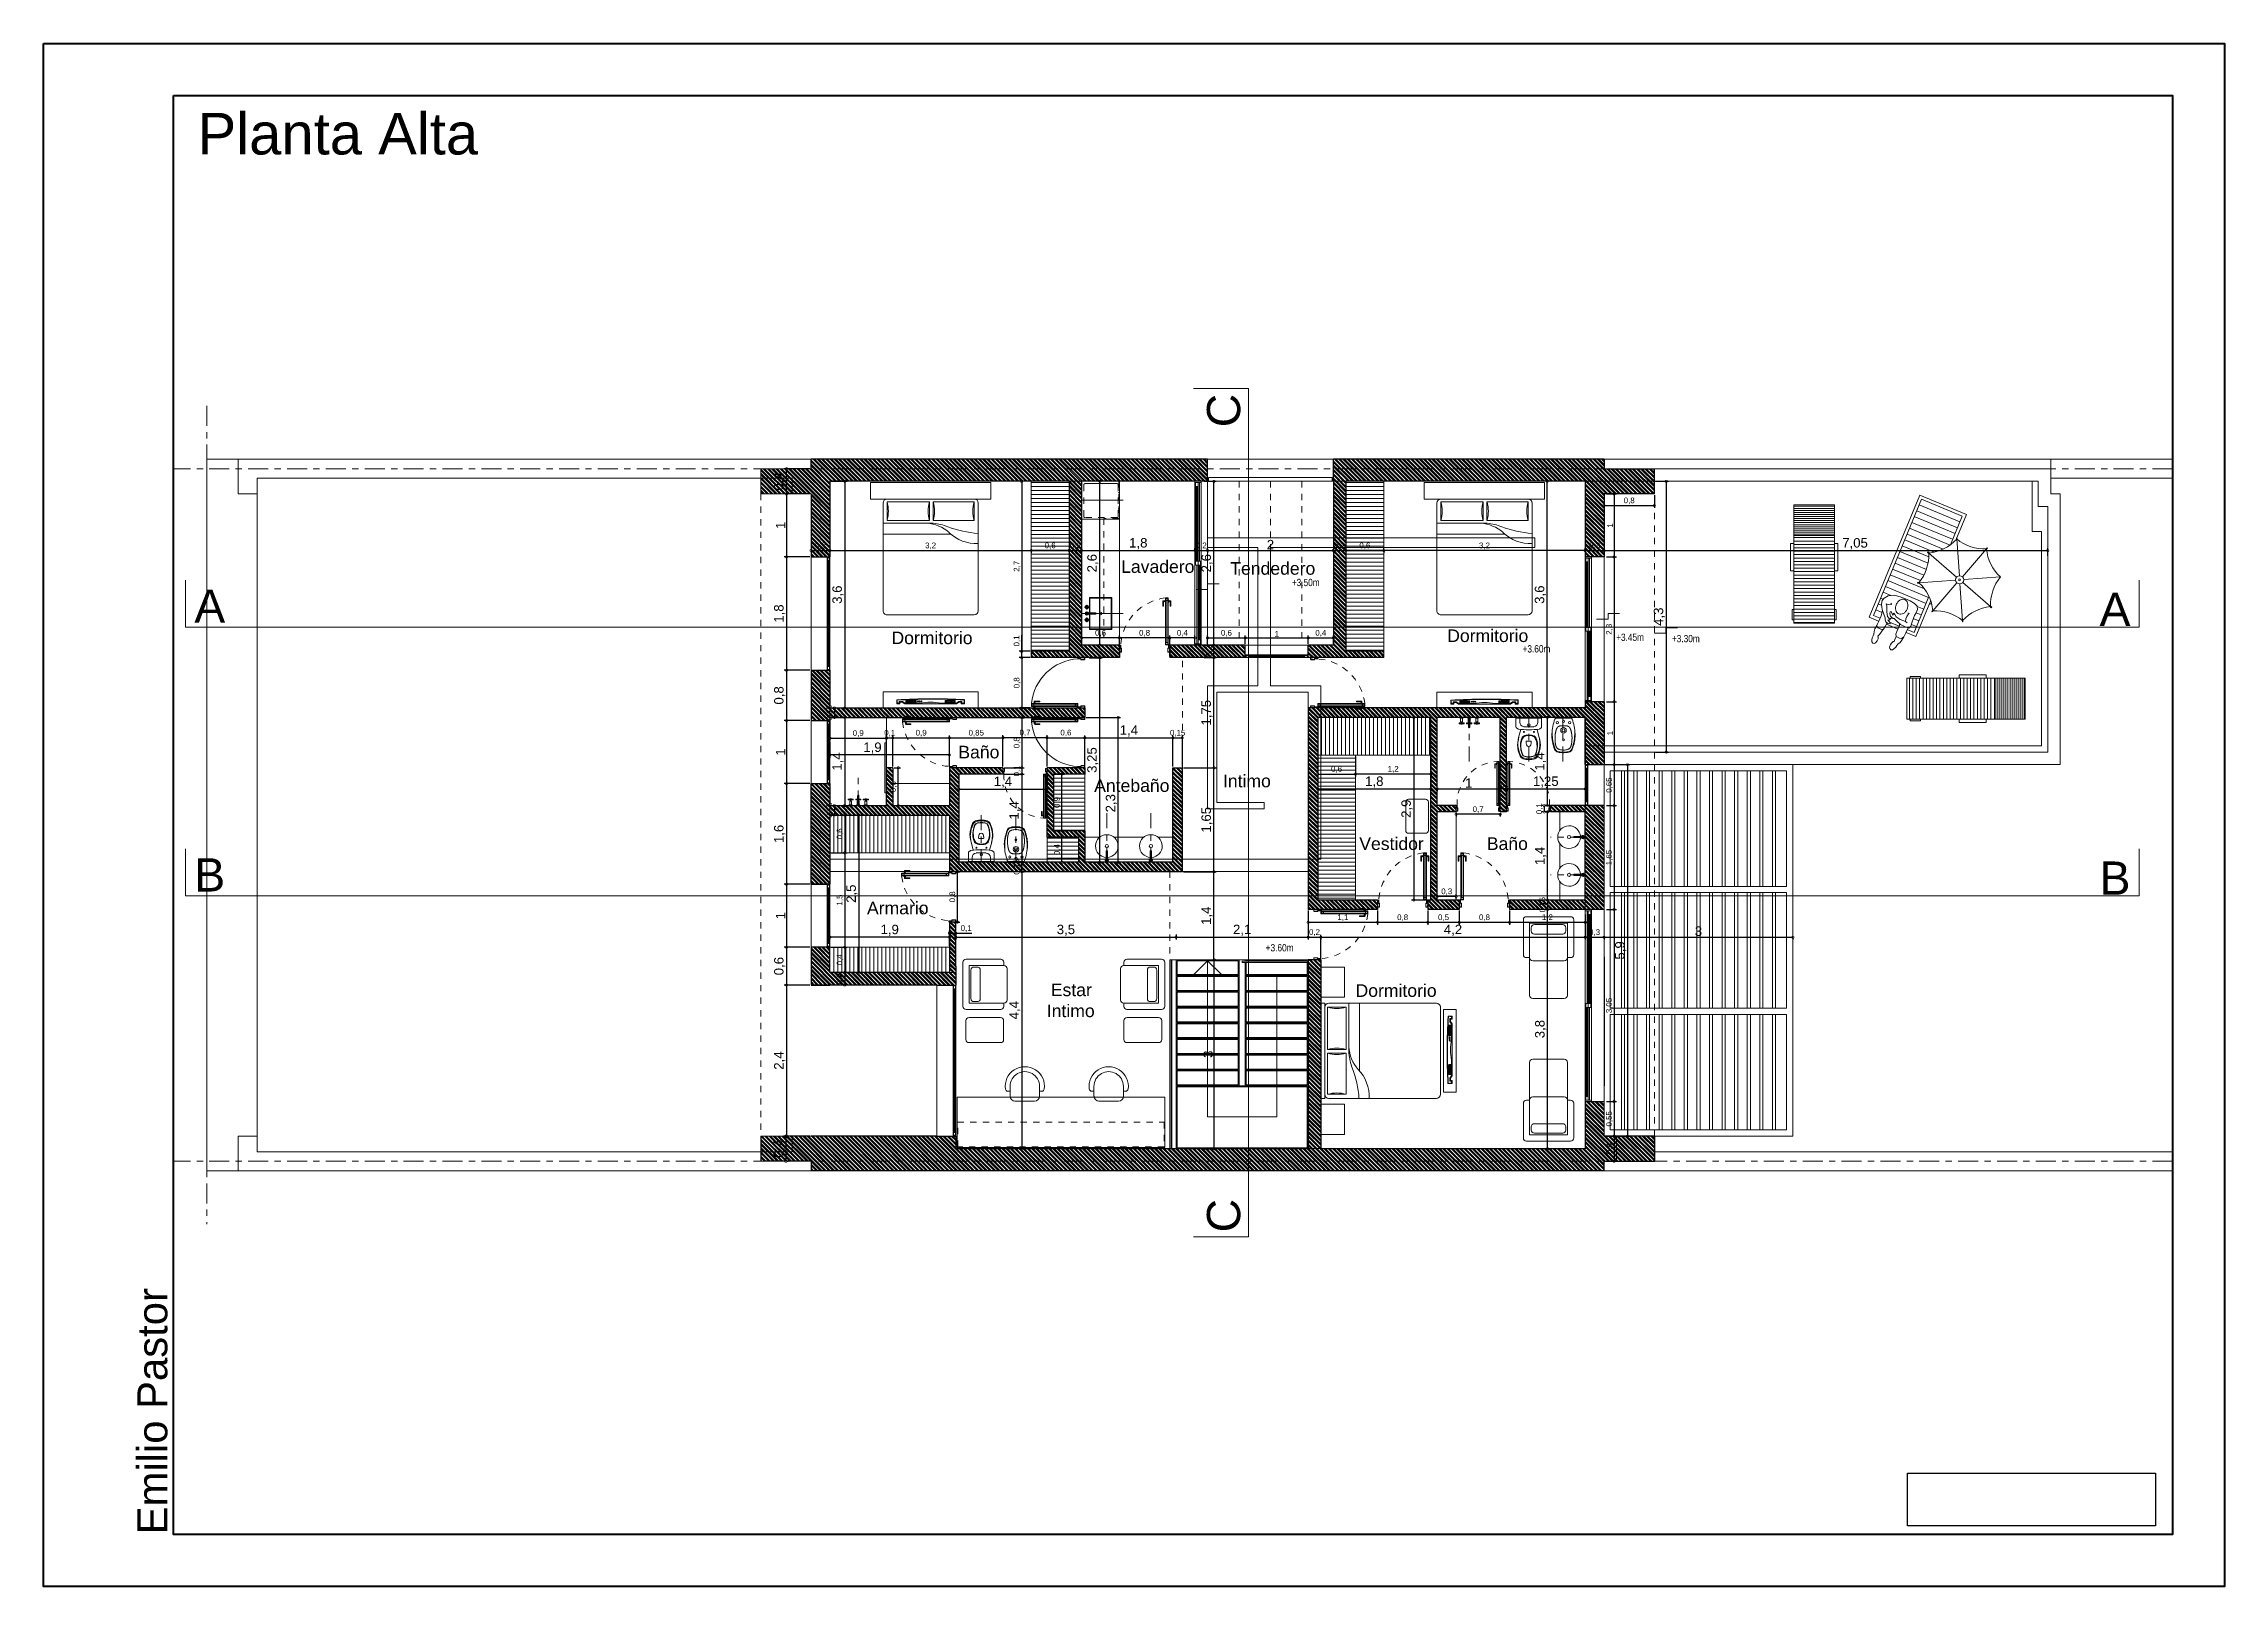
# Model space of a CAD drawing. Header units: millimetres. Extents: x 2502.5 to 2587.5, y 1451 to 1547.9.
# Drawn here: x 2502.47 to 2537.12, y 1495.34 to 1519.85 of the extents above; entities that cross this region are included whole.
import ezdxf

# ---------------------------------------------------------------- set-up
doc = ezdxf.new("R2010")
doc.units = ezdxf.units.MM
for name, pattern in [('ACAD_ISO10W100', [18, 12, -3, 0, -3]), ('CENTER', [50.8, 31.75, -6.35, 6.35, -6.35]), ('JIS_02_0.7', [1.35, 0.75, -0.6])]:
    doc.linetypes.add(name, pattern=pattern)
for name, color, linetype, lineweight in [('0.05', 254, 'Continuous', 5), ('0.09', 6, 'Continuous', 9), ('0.15', 6, 'Continuous', 15), ('02_CIVIL_EXIST', 250, 'Continuous', 30), ('07_CIVIL VISTAS MEDIA', 143, 'Continuous', 9), ('08_CIVIL VISTAS FINO', 253, 'Continuous', 5), ('09_CIVIL PROYECCIONES', 230, 'JIS_02_0.7', 5), ('10_CIVIL EJES', 230, 'CENTER', 15), ('11_CARPINTERIA Y MOBILIARIO', 141, 'Continuous', 9), ('12_TEXTOS', 150, 'Continuous', 20), ('13_COTAS', 8, 'Continuous', 9), ('ABERTURASQ', 250, 'Continuous', 30), ('EJES', 101, 'ACAD_ISO10W100', 5), ('MISC MUEBLES', 1, 'Continuous', 5)]:
    doc.layers.add(name, color=color, linetype=linetype, lineweight=lineweight)
doc.layers.add('MUROS', color=131, linetype='Continuous')
doc.styles.get("Standard").update_dxf_attribs({"font": 'arial.ttf'})
doc.styles.add('Swis721 BT', font='swiss.ttf')
doc.dimstyles.new('ISO-23', dxfattribs={"dimscale": 0.03, "dimtxt": 5, "dimasz": 2.5, "dimexe": 1.25, "dimexo": 0.625, "dimtad": 1, "dimtxsty": 'Swis721 BT', "dimblk": 'DOTSMALL', "dimcen": 2.5, "dimclrt": 150, "dimadec": 0, "dimazin": 0, "dimtfac": 1, "dimtmove": 0, "dimatfit": 3, "dimfxl": 0, "dimarcsym": 0})
picture_1 = doc.add_image_def('image1.png', size_in_pixel=(2031, 433))
pattern_1 = [(315, (2100.05912, 1006.04728), (0.0336759605, 0.0336759605), []), (315, (2100.05912, 1006.02483), (0.0336759605, 0.0336759605), [])]
pattern_2 = [(180, (1240.656106, 1004.530372), (-2e-18, -0.02), []), (270, (1240.656106, 1004.530372), (0.02, -4e-18), [])]

msp = doc.modelspace()

# ---------------------------------------------------------------- texts
at = {"layer": '0.15', "char_height": 0.528, "attachment_point": 1, "rotation": 90, "style": 'Swis721 BT'}
for insert in [(2520.953, 1513.752), (2520.953, 1500.965)]:
    msp.add_mtext_dynamic_manual_height_columns('C', width=11.37319, gutter_width=10, heights=[0.695], dxfattribs=dict(at, insert=insert))
at = {"layer": '0.15', "char_height": 0.528, "attachment_point": 1, "style": 'Swis721 BT'}
for s, insert in [('A', (2504.863, 1511.175)), ('A', (2535.135, 1511.124)), ('B', (2504.863, 1506.907)), ('B', (2535.135, 1506.856))]:
    msp.add_mtext_dynamic_manual_height_columns(s, width=11.37319, gutter_width=10, heights=[0.695], dxfattribs=dict(at, insert=insert))
at = {"layer": '12_TEXTOS', "color": 18, "insert": (2504.914, 1518.745), "char_height": 0.66, "attachment_point": 1, "style": 'Swis721 BT'}
msp.add_mtext_dynamic_manual_height_columns('Planta Alta', width=11.37319, gutter_width=10, heights=[0], dxfattribs=at)
at = {"layer": '12_TEXTOS', "char_height": 0.2, "style": 'Swis721 BT'}
for s, insert, attachment_point in [('Lavadero', (2519.589, 1511.437), 7), ('Tendedero', (2521.323, 1511.408), 7), ('Dormitorio', (2515.94, 1510.305), 7), ('Dormitorio', (2524.77, 1510.339), 7), ('Baño', (2517.003, 1508.491), 7), ('Antebaño', (2519.161, 1507.959), 7), ('Intimo', (2521.207, 1508.032), 7), ('\\pt0.4;Vestidor', (2524.398, 1507.036), 9), ('Baño', (2526.052, 1507.037), 9), ('Armario', (2515.551, 1506.014), 7), ('{\\W9.03825;   }Estar\\P{\\W8.76642;   }Intimo', (2516.367, 1504.381), 7), ('Dormitorio', (2524.602, 1504.703), 9)]:
    msp.add_mtext_dynamic_manual_height_columns(s, width=4.74294, gutter_width=10, heights=[0], dxfattribs=dict(at, insert=insert, attachment_point=attachment_point))
at = {"layer": '12_TEXTOS', "char_height": 0.11499, "attachment_point": 3}
for s, insert in [('{\\fTechnic|b0|i0|c2|p2;+3.50m}', (2522.744, 1511.345)), ('{\\fTechnic|b0|i0|c2|p2;+3.45m}', (2527.897, 1510.475)), ('{\\fTechnic|b0|i0|c2|p2;+3.30m}', (2528.783, 1510.454)), ('{\\fTechnic|b0|i0|c2|p2;+3.60m}', (2526.41, 1510.291)), ('{\\fTechnic|b0|i0|c2|p2;+3.60m}', (2522.329, 1505.544))]:
    msp.add_mtext(s, dxfattribs=dict(at, insert=insert))
at = {"layer": '12_TEXTOS', "color": 18, "insert": (2503.959, 1496.17), "char_height": 0.4752, "attachment_point": 1, "rotation": 90, "style": 'Swis721 BT'}
msp.add_mtext_dynamic_manual_height_columns('Emilio Pastor', width=10.15474, gutter_width=10, heights=[0], dxfattribs=at)

# ---------------------------------------------------------------- blocks, each defined once
blk = doc.blocks.new('indoro')
at = {"layer": '11_CARPINTERIA Y MOBILIARIO'}
for p, q in [((2522651.668, 181780.513), (2522651.668, 181780.386)), ((2522652.06, 181780.528), (2522651.685, 181780.528)), ((2522651.728, 181780.528), (2522651.728, 181780.461)), ((2522652.018, 181780.528), (2522652.018, 181780.461)), ((2522652.077, 181780.513), (2522652.077, 181780.386)), ((2522651.698, 181780.356), (2522651.676, 181780.372)), ((2522651.746, 181780.348), (2522651.721, 181780.257)), ((2522651.871, 181780.16), (2522651.835, 181780.159)), ((2522651.871, 181780.16), (2522651.907, 181780.159)), ((2522652.003, 181780.348), (2522652.029, 181780.257)), ((2522652.047, 181780.356), (2522652.07, 181780.372))]:
    blk.add_line(p, q, dxfattribs=at)
for points in [[(2522651.721, 181780.257, 0.058031), (2522651.692, 181780.099, 0.099768), (2522651.735, 181779.921, 0.155256), (2522651.781, 181779.881, 0.093906), (2522651.875, 181779.867, 0.093906)], [(2522651.773, 181780.228, 0.02892), (2522651.766, 181780.218, 0.156998), (2522651.744, 181780.04, 0.072829), (2522651.772, 181779.941, 0.204333), (2522651.793, 181779.921, 0.080392), (2522651.875, 181779.905)], [(2522651.875, 181780.257, 0.121524), (2522651.792, 181780.242, 0.060693)], [(2522651.874, 181780.248, 0.08742), (2522651.817, 181780.242, 0.121524)], [(2522651.875, 181780.257, -0.121524), (2522651.958, 181780.242, -0.060693)], [(2522652.029, 181780.257, -0.058031), (2522652.058, 181780.099, -0.099768), (2522652.014, 181779.921, -0.155256), (2522651.969, 181779.881, -0.093906), (2522651.875, 181779.867, -0.093906)], [(2522651.875, 181780.248, -0.08742), (2522651.933, 181780.242, -0.121524)], [(2522651.976, 181780.228, -0.02892), (2522651.984, 181780.218, -0.156998), (2522652.006, 181780.04, -0.072829), (2522651.978, 181779.941, -0.204333), (2522651.957, 181779.921, -0.080392), (2522651.875, 181779.905)], [(2522651.752, 181779.919, 0.122968), (2522651.785, 181779.894, 0.092568), (2522651.874, 181779.881, 0.093376)], [(2522651.996, 181779.919, -0.122968), (2522651.963, 181779.894, -0.092568), (2522651.874, 181779.881, -0.093376)]]:
    blk.add_lwpolyline(points, format="xyb", dxfattribs=at)
for centre, radius in [((2522651.795, 181780.307), 0.00743), ((2522651.873, 181780.418), 0.02), ((2522651.955, 181780.307), 0.00743)]:
    blk.add_circle(centre, radius, dxfattribs=at)
for centre, radius, start, end in [((2522651.685, 181780.513), 0.017, 140.4696, 180), ((2522651.683, 181780.511), 0.0168, 83.451, 131.9108), ((2522652.062, 181780.511), 0.0168, 48.0892, 96.549), ((2522652.06, 181780.513), 0.017, 0, 39.5304), ((2522651.685, 181780.386), 0.017, 180, 235.4915), ((2522651.708, 181780.37), 0.017, 235.4915, 261.4564), ((2522651.984, 181780.113), 0.285, 170.2891, 182.7115), ((2522652.509, 181780.078), 0.809, 168.5301, 174.1535), ((2522651.873, 181781.467), 1.127, 261.4564, 278.5436), ((2522651.798, 181780.461), 0.07, 180, 265.7397), ((2522652.039, 181780.079), 0.293, 156.8405, 172.9203), ((2522651.841, 181780.169), 0.0764, 108.7508, 160.6658), ((2522651.816, 181780.192), 0.0558, 115.8294, 139.7492), ((2522651.873, 181781.467), 1.08, 265.7397, 274.2603), ((2522651.836, 181780.154), 0.005, 91.9734, 179.8282), ((2522652.022, 181780.153), 0.191, 179.8282, 196.8593), ((2522651.721, 181780.153), 0.191, 343.1407, 0.1718), ((2522651.907, 181780.154), 0.005, 0.1718, 88.0266), ((2522651.909, 181780.169), 0.0764, 19.3342, 71.2492), ((2522651.948, 181780.461), 0.07, 274.2603, 0), ((2522651.934, 181780.192), 0.0558, 40.2508, 64.1706), ((2522651.711, 181780.079), 0.293, 7.0797, 23.1595), ((2522651.241, 181780.078), 0.809, 5.8465, 11.4699), ((2522652.038, 181780.37), 0.017, 278.5436, 304.5085), ((2522651.765, 181780.113), 0.285, 355.389, 9.7109), ((2522652.06, 181780.386), 0.017, 304.5085, 0), ((2522652.122, 181780.121), 0.422, 183.0211, 206.071), ((2522651.851, 181779.993), 0.123, 207.5391, 216.6672), ((2522652.096, 181780.085), 0.35, 174.9532, 203.9732), ((2522651.806, 181779.956), 0.0321, 203.9732, 250.1669), ((2522651.88, 181780.165), 0.255, 250.1669, 268.5519), ((2522651.85, 181780.101), 0.0118, 196.8593, 200.5908), ((2522651.871, 181780.109), 0.0346, 200.5908, 269.6445), ((2522651.871, 181780.109), 0.0346, 270.3555, 339.4092), ((2522651.867, 181780.165), 0.255, 271.4481, 289.8331), ((2522651.892, 181780.101), 0.0118, 339.4092, 343.1407), ((2522651.944, 181779.956), 0.0321, 289.8331, 336.0268), ((2522651.654, 181780.085), 0.35, 336.0268, 5.0468), ((2522651.898, 181779.993), 0.123, 323.3328, 332.4609), ((2522651.628, 181780.121), 0.422, 333.929, 355.6986)]:
    blk.add_arc(centre, radius, start, end, dxfattribs=at)
blk = doc.blocks.new('bidet')
at = {"layer": '11_CARPINTERIA Y MOBILIARIO'}
for p, q in [((2522651.198, 181780.164), (2522651.198, 181780.167)), ((2522651.198, 181780.161), (2522651.198, 181780.164)), ((2522651.198, 181780.157), (2522651.198, 181780.161)), ((2522651.198, 181780.154), (2522651.198, 181780.157)), ((2522651.198, 181780.151), (2522651.198, 181780.154)), ((2522651.198, 181780.149), (2522651.198, 181780.151)), ((2522651.198, 181780.146), (2522651.198, 181780.149)), ((2522651.495, 181780.417), (2522651.269, 181780.417))]:
    blk.add_line(p, q, dxfattribs=at)
for points in [[(2522651.252, 181780.162), (2522651.248, 181780.136), (2522651.248, 181780.135), (2522651.248, 181780.133), (2522651.248, 181780.132), (2522651.248, 181780.13), (2522651.248, 181780.128), (2522651.248, 181780.127), (2522651.247, 181780.124), (2522651.247, 181780.122), (2522651.247, 181780.12), (2522651.247, 181780.117), (2522651.247, 181780.115), (2522651.247, 181780.112), (2522651.247, 181780.11), (2522651.247, 181780.107), (2522651.247, 181780.104), (2522651.247, 181780.102), (2522651.247, 181780.099), (2522651.247, 181780.097), (2522651.247, 181780.094), (2522651.247, 181780.091), (2522651.247, 181780.089), (2522651.247, 181780.086), (2522651.247, 181780.084), (2522651.247, 181780.081), (2522651.247, 181780.078), (2522651.247, 181780.076), (2522651.247, 181780.073), (2522651.247, 181780.071), (2522651.248, 181780.068), (2522651.248, 181780.065), (2522651.248, 181780.063), (2522651.248, 181780.06), (2522651.248, 181780.058), (2522651.248, 181780.055), (2522651.248, 181780.052), (2522651.248, 181780.05), (2522651.248, 181780.047), (2522651.249, 181780.045), (2522651.249, 181780.042), (2522651.249, 181780.039), (2522651.249, 181780.037), (2522651.25, 181780.034), (2522651.25, 181780.032), (2522651.25, 181780.029), (2522651.251, 181780.026), (2522651.251, 181780.024), (2522651.251, 181780.021), (2522651.252, 181780.019), (2522651.252, 181780.016), (2522651.253, 181780.013), (2522651.253, 181780.011), (2522651.254, 181780.008), (2522651.254, 181780.006), (2522651.255, 181780.003), (2522651.255, 181780), (2522651.256, 181779.998), (2522651.256, 181779.995), (2522651.257, 181779.993), (2522651.257, 181779.991), (2522651.258, 181779.989), (2522651.258, 181779.987), (2522651.259, 181779.985), (2522651.259, 181779.983), (2522651.26, 181779.981), (2522651.26, 181779.98), (2522651.261, 181779.978), (2522651.261, 181779.977), (2522651.261, 181779.976), (2522651.262, 181779.974), (2522651.262, 181779.973), (2522651.263, 181779.972), (2522651.263, 181779.97), (2522651.264, 181779.969), (2522651.264, 181779.968), (2522651.265, 181779.967), (2522651.265, 181779.965), (2522651.266, 181779.964), (2522651.266, 181779.963), (2522651.267, 181779.961), (2522651.267, 181779.96), (2522651.268, 181779.959), (2522651.269, 181779.957), (2522651.269, 181779.956), (2522651.27, 181779.955), (2522651.271, 181779.954), (2522651.271, 181779.952), (2522651.272, 181779.951), (2522651.273, 181779.95), (2522651.274, 181779.948), (2522651.275, 181779.947), (2522651.275, 181779.946), (2522651.276, 181779.944), (2522651.277, 181779.943), (2522651.278, 181779.942), (2522651.279, 181779.941), (2522651.28, 181779.939), (2522651.281, 181779.938), (2522651.283, 181779.937), (2522651.284, 181779.935), (2522651.285, 181779.934), (2522651.287, 181779.933), (2522651.288, 181779.931), (2522651.29, 181779.93), (2522651.292, 181779.929), (2522651.294, 181779.927), (2522651.297, 181779.926), (2522651.3, 181779.925), (2522651.303, 181779.923), (2522651.307, 181779.922), (2522651.311, 181779.92), (2522651.317, 181779.918), (2522651.318, 181779.918)], [(2522651.382, 181780.296), (2522651.368, 181780.296), (2522651.357, 181780.295), (2522651.348, 181780.294), (2522651.34, 181780.293), (2522651.334, 181780.293), (2522651.329, 181780.292), (2522651.324, 181780.291), (2522651.321, 181780.29), (2522651.318, 181780.289), (2522651.315, 181780.289), (2522651.313, 181780.288), (2522651.311, 181780.287), (2522651.309, 181780.287), (2522651.308, 181780.286), (2522651.306, 181780.285), (2522651.305, 181780.285), (2522651.304, 181780.284), (2522651.303, 181780.283), (2522651.301, 181780.283), (2522651.3, 181780.282), (2522651.299, 181780.281), (2522651.298, 181780.281), (2522651.297, 181780.28), (2522651.296, 181780.28), (2522651.296, 181780.279), (2522651.295, 181780.278), (2522651.294, 181780.278), (2522651.293, 181780.277), (2522651.293, 181780.276), (2522651.292, 181780.276), (2522651.291, 181780.275), (2522651.291, 181780.274), (2522651.29, 181780.274), (2522651.289, 181780.273), (2522651.289, 181780.272), (2522651.288, 181780.272), (2522651.287, 181780.271), (2522651.287, 181780.27), (2522651.286, 181780.269), (2522651.285, 181780.268), (2522651.284, 181780.267), (2522651.284, 181780.266), (2522651.283, 181780.265), (2522651.282, 181780.264), (2522651.281, 181780.263), (2522651.28, 181780.261), (2522651.279, 181780.26), (2522651.279, 181780.259), (2522651.278, 181780.257), (2522651.277, 181780.256), (2522651.276, 181780.255), (2522651.276, 181780.254), (2522651.275, 181780.252), (2522651.274, 181780.251), (2522651.274, 181780.25), (2522651.273, 181780.248), (2522651.273, 181780.247), (2522651.272, 181780.246), (2522651.271, 181780.244), (2522651.271, 181780.243), (2522651.27, 181780.242), (2522651.27, 181780.241), (2522651.269, 181780.239), (2522651.269, 181780.238), (2522651.268, 181780.237), (2522651.268, 181780.235), (2522651.267, 181780.234), (2522651.267, 181780.232), (2522651.266, 181780.231), (2522651.266, 181780.229), (2522651.265, 181780.228), (2522651.265, 181780.226), (2522651.264, 181780.224), (2522651.263, 181780.222), (2522651.263, 181780.219), (2522651.262, 181780.217), (2522651.262, 181780.214), (2522651.261, 181780.212), (2522651.26, 181780.209), (2522651.26, 181780.207), (2522651.259, 181780.204), (2522651.259, 181780.201), (2522651.258, 181780.199), (2522651.258, 181780.196), (2522651.257, 181780.194), (2522651.257, 181780.191), (2522651.256, 181780.188), (2522651.256, 181780.186), (2522651.255, 181780.183), (2522651.255, 181780.181), (2522651.254, 181780.178), (2522651.254, 181780.175), (2522651.253, 181780.173), (2522651.253, 181780.17), (2522651.252, 181780.168), (2522651.252, 181780.165), (2522651.252, 181780.162), (2522651.251, 181780.16), (2522651.251, 181780.157), (2522651.251, 181780.156)], [(2522651.382, 181780.296), (2522651.395, 181780.296), (2522651.406, 181780.295), (2522651.416, 181780.294), (2522651.424, 181780.293), (2522651.43, 181780.293), (2522651.435, 181780.292), (2522651.439, 181780.291), (2522651.443, 181780.29), (2522651.446, 181780.289), (2522651.448, 181780.289), (2522651.451, 181780.288), (2522651.453, 181780.287), (2522651.454, 181780.287), (2522651.456, 181780.286), (2522651.457, 181780.285), (2522651.459, 181780.285), (2522651.46, 181780.284), (2522651.461, 181780.283), (2522651.462, 181780.283), (2522651.463, 181780.282), (2522651.464, 181780.282), (2522651.465, 181780.281), (2522651.466, 181780.28), (2522651.467, 181780.28), (2522651.468, 181780.279), (2522651.469, 181780.278), (2522651.469, 181780.278), (2522651.47, 181780.277), (2522651.471, 181780.276), (2522651.472, 181780.276), (2522651.472, 181780.275), (2522651.473, 181780.274), (2522651.474, 181780.274), (2522651.474, 181780.273), (2522651.475, 181780.272), (2522651.476, 181780.272), (2522651.476, 181780.271), (2522651.477, 181780.27), (2522651.478, 181780.269), (2522651.478, 181780.268), (2522651.479, 181780.267), (2522651.48, 181780.266), (2522651.481, 181780.265), (2522651.482, 181780.264), (2522651.482, 181780.263), (2522651.483, 181780.261), (2522651.484, 181780.26), (2522651.485, 181780.259), (2522651.486, 181780.257), (2522651.486, 181780.256), (2522651.487, 181780.255), (2522651.488, 181780.254), (2522651.488, 181780.252), (2522651.489, 181780.251), (2522651.49, 181780.25), (2522651.49, 181780.248), (2522651.491, 181780.247), (2522651.492, 181780.246), (2522651.492, 181780.244), (2522651.493, 181780.243), (2522651.493, 181780.242), (2522651.494, 181780.241), (2522651.494, 181780.239), (2522651.495, 181780.238), (2522651.495, 181780.237), (2522651.496, 181780.235), (2522651.496, 181780.234), (2522651.497, 181780.233), (2522651.497, 181780.231), (2522651.498, 181780.229), (2522651.498, 181780.228), (2522651.499, 181780.226), (2522651.5, 181780.224), (2522651.5, 181780.222), (2522651.501, 181780.219), (2522651.501, 181780.217), (2522651.502, 181780.214), (2522651.503, 181780.212), (2522651.503, 181780.209), (2522651.504, 181780.207), (2522651.504, 181780.204), (2522651.505, 181780.202), (2522651.505, 181780.199), (2522651.506, 181780.196), (2522651.507, 181780.194), (2522651.507, 181780.191), (2522651.508, 181780.189), (2522651.508, 181780.186), (2522651.509, 181780.183), (2522651.509, 181780.181), (2522651.509, 181780.178), (2522651.51, 181780.176), (2522651.51, 181780.173), (2522651.511, 181780.17), (2522651.511, 181780.168), (2522651.512, 181780.165), (2522651.512, 181780.163), (2522651.512, 181780.16), (2522651.512, 181780.157), (2522651.513, 181780.156)], [(2522651.512, 181780.162), (2522651.515, 181780.136), (2522651.515, 181780.135), (2522651.516, 181780.133), (2522651.516, 181780.132), (2522651.516, 181780.13), (2522651.516, 181780.129), (2522651.516, 181780.127), (2522651.516, 181780.124), (2522651.516, 181780.122), (2522651.516, 181780.12), (2522651.517, 181780.117), (2522651.517, 181780.115), (2522651.517, 181780.112), (2522651.517, 181780.11), (2522651.517, 181780.107), (2522651.517, 181780.105), (2522651.517, 181780.102), (2522651.517, 181780.099), (2522651.517, 181780.097), (2522651.517, 181780.094), (2522651.517, 181780.092), (2522651.517, 181780.089), (2522651.516, 181780.086), (2522651.516, 181780.084), (2522651.516, 181780.081), (2522651.516, 181780.078), (2522651.516, 181780.076), (2522651.516, 181780.073), (2522651.516, 181780.071), (2522651.516, 181780.068), (2522651.516, 181780.065), (2522651.516, 181780.063), (2522651.516, 181780.06), (2522651.516, 181780.058), (2522651.516, 181780.055), (2522651.516, 181780.052), (2522651.515, 181780.05), (2522651.515, 181780.047), (2522651.515, 181780.045), (2522651.515, 181780.042), (2522651.515, 181780.039), (2522651.514, 181780.037), (2522651.514, 181780.034), (2522651.514, 181780.032), (2522651.513, 181780.029), (2522651.513, 181780.026), (2522651.513, 181780.024), (2522651.512, 181780.021), (2522651.512, 181780.019), (2522651.511, 181780.016), (2522651.511, 181780.013), (2522651.511, 181780.011), (2522651.51, 181780.008), (2522651.51, 181780.006), (2522651.509, 181780.003), (2522651.509, 181780), (2522651.508, 181779.998), (2522651.507, 181779.995), (2522651.507, 181779.993), (2522651.506, 181779.991), (2522651.506, 181779.989), (2522651.505, 181779.987), (2522651.505, 181779.985), (2522651.504, 181779.983), (2522651.504, 181779.981), (2522651.504, 181779.98), (2522651.503, 181779.978), (2522651.503, 181779.977), (2522651.502, 181779.976), (2522651.502, 181779.974), (2522651.501, 181779.973), (2522651.501, 181779.972), (2522651.501, 181779.971), (2522651.5, 181779.969), (2522651.5, 181779.968), (2522651.499, 181779.967), (2522651.498, 181779.965), (2522651.498, 181779.964), (2522651.497, 181779.963), (2522651.497, 181779.961), (2522651.496, 181779.96), (2522651.496, 181779.959), (2522651.495, 181779.958), (2522651.494, 181779.956), (2522651.494, 181779.955), (2522651.493, 181779.954), (2522651.492, 181779.952), (2522651.491, 181779.951), (2522651.491, 181779.95), (2522651.49, 181779.948), (2522651.489, 181779.947), (2522651.488, 181779.946), (2522651.487, 181779.945), (2522651.486, 181779.943), (2522651.486, 181779.942), (2522651.485, 181779.941), (2522651.483, 181779.939), (2522651.482, 181779.938), (2522651.481, 181779.937), (2522651.48, 181779.935), (2522651.478, 181779.934), (2522651.477, 181779.933), (2522651.475, 181779.932), (2522651.474, 181779.93), (2522651.472, 181779.929), (2522651.47, 181779.928), (2522651.467, 181779.926), (2522651.464, 181779.925), (2522651.461, 181779.923), (2522651.457, 181779.922), (2522651.452, 181779.92), (2522651.447, 181779.918), (2522651.445, 181779.918)], [(2522651.242, 181779.94), (2522651.241, 181779.942), (2522651.24, 181779.945), (2522651.239, 181779.949), (2522651.238, 181779.952), (2522651.237, 181779.955), (2522651.236, 181779.958), (2522651.235, 181779.961), (2522651.234, 181779.965), (2522651.233, 181779.968), (2522651.232, 181779.971), (2522651.232, 181779.974), (2522651.231, 181779.978), (2522651.23, 181779.981), (2522651.229, 181779.984), (2522651.228, 181779.987), (2522651.227, 181779.991), (2522651.226, 181779.994), (2522651.226, 181779.997), (2522651.225, 181780), (2522651.224, 181780.004), (2522651.223, 181780.007), (2522651.222, 181780.01), (2522651.221, 181780.013), (2522651.221, 181780.016), (2522651.22, 181780.02), (2522651.219, 181780.023), (2522651.218, 181780.026), (2522651.218, 181780.029), (2522651.217, 181780.033), (2522651.216, 181780.036), (2522651.215, 181780.039), (2522651.215, 181780.042), (2522651.214, 181780.045), (2522651.213, 181780.049), (2522651.213, 181780.052), (2522651.212, 181780.055), (2522651.212, 181780.058), (2522651.211, 181780.061), (2522651.21, 181780.065), (2522651.21, 181780.068), (2522651.209, 181780.071), (2522651.209, 181780.073)], [(2522651.381, 181779.877), (2522651.337, 181779.878), (2522651.333, 181779.878), (2522651.33, 181779.878), (2522651.327, 181779.878), (2522651.324, 181779.878)], [(2522651.381, 181779.867), (2522651.373, 181779.867), (2522651.366, 181779.868), (2522651.359, 181779.868), (2522651.354, 181779.868), (2522651.349, 181779.868), (2522651.345, 181779.868), (2522651.341, 181779.868), (2522651.337, 181779.868), (2522651.333, 181779.868), (2522651.33, 181779.868), (2522651.327, 181779.868), (2522651.324, 181779.869)], [(2522651.381, 181779.877), (2522651.425, 181779.878), (2522651.428, 181779.878), (2522651.432, 181779.878), (2522651.435, 181779.878), (2522651.438, 181779.878)], [(2522651.381, 181779.877), (2522651.381, 181779.877)], [(2522651.381, 181779.877), (2522651.381, 181779.877)], [(2522651.381, 181779.867), (2522651.389, 181779.867), (2522651.396, 181779.868), (2522651.402, 181779.868), (2522651.408, 181779.868), (2522651.413, 181779.868), (2522651.417, 181779.868), (2522651.421, 181779.868), (2522651.425, 181779.868), (2522651.428, 181779.868), (2522651.432, 181779.868), (2522651.435, 181779.868), (2522651.438, 181779.869)], [(2522651.522, 181779.94), (2522651.523, 181779.942), (2522651.524, 181779.945), (2522651.525, 181779.949), (2522651.526, 181779.952), (2522651.527, 181779.955), (2522651.528, 181779.958), (2522651.529, 181779.961), (2522651.53, 181779.965), (2522651.53, 181779.968), (2522651.531, 181779.971), (2522651.532, 181779.974), (2522651.533, 181779.978), (2522651.534, 181779.981), (2522651.535, 181779.984), (2522651.536, 181779.987), (2522651.536, 181779.991), (2522651.537, 181779.994), (2522651.538, 181779.997), (2522651.539, 181780), (2522651.54, 181780.004), (2522651.541, 181780.007), (2522651.541, 181780.01), (2522651.542, 181780.013), (2522651.543, 181780.017), (2522651.544, 181780.02), (2522651.545, 181780.023), (2522651.545, 181780.026), (2522651.546, 181780.029), (2522651.547, 181780.033), (2522651.548, 181780.036), (2522651.548, 181780.039), (2522651.549, 181780.042), (2522651.55, 181780.046), (2522651.55, 181780.049), (2522651.551, 181780.052), (2522651.552, 181780.055), (2522651.552, 181780.058), (2522651.553, 181780.062), (2522651.553, 181780.065), (2522651.554, 181780.068), (2522651.554, 181780.071), (2522651.555, 181780.073)]]:
    blk.add_lwpolyline(points, dxfattribs=at)
for centre, radius in [((2522651.285, 181780.344), 0.0182), ((2522651.382, 181780.222), 0.0437), ((2522651.382, 181780.222), 0.0229), ((2522651.382, 181780.365), 0.0172), ((2522651.479, 181780.344), 0.0182), ((2522651.382, 181780.073), 0.0151)]:
    blk.add_circle(centre, radius, dxfattribs=at)
for centre, radius, start, end in [((2522652.018, 181780.129), 0.82, 160.7445, 177.5553), ((2522652.568, 181780.19), 1.365, 179.1458, 182.235), ((2522651.269, 181780.39), 0.0267, 90, 160.7445), ((2522651.495, 181780.391), 0.0267, 19.2808, 90.0254), ((2522650.746, 181780.129), 0.82, 2.4701, 19.2808), ((2522650.195, 181780.197), 1.365, 354.8194, 357.4963), ((2522650.195, 181780.19), 1.365, 357.7903, 0.8796), ((2522652.568, 181780.197), 1.365, 182.5291, 185.2059), ((2522651.399, 181779.991), 0.174, 199.453, 208.1292), ((2522651.36, 181779.985), 0.126, 201.0811, 217.1458), ((2522651.323, 181779.963), 0.0938, 214.613, 265.0982), ((2522651.323, 181779.963), 0.0844, 219.5444, 265.0982), ((2522651.33, 181780.009), 0.141, 263.6518, 267.3293), ((2522651.381, 181780.141), 0.232, 253.7202, 269.985), ((2522651.33, 181780.009), 0.131, 263.6518, 267.3293), ((2522651.381, 181780.141), 0.232, 270.0404, 286.3052), ((2522651.431, 181780.009), 0.131, 272.6961, 276.3736), ((2522651.431, 181780.009), 0.141, 272.6961, 276.3736), ((2522651.439, 181779.963), 0.0844, 274.9272, 320.481), ((2522651.439, 181779.963), 0.0938, 274.9272, 325.4123), ((2522651.404, 181779.985), 0.126, 322.8795, 338.9443), ((2522651.435, 181779.958), 0.0941, 329.0237, 344.9337)]:
    blk.add_arc(centre, radius, start, end, dxfattribs=at)
for points in [[(2522651.198, 181780.164), (2522651.197, 181780.123), (2522651.199, 181780.101), (2522651.203, 181780.065), (2522651.209, 181780.036), (2522651.215, 181780.01), (2522651.225, 181779.971), (2522651.236, 181779.933)], [(2522651.565, 181780.164), (2522651.566, 181780.123), (2522651.564, 181780.101), (2522651.56, 181780.065), (2522651.555, 181780.036), (2522651.549, 181780.01), (2522651.538, 181779.971), (2522651.527, 181779.933)]]:
    blk.add_spline(points, degree=3, dxfattribs=at)
blk = doc.blocks.new('ducha')
at = {"layer": '11_CARPINTERIA Y MOBILIARIO'}
for points in [[(936.523, -74.145), (936.494, -74.145), (936.494, -74.133), (936.523, -74.133)], [(936.523, -74.133), (936.523, -74.128), (936.547, -74.128), (936.547, -74.133)], [(936.547, -74.145), (936.547, -74.15), (936.523, -74.15), (936.523, -74.145)], [(936.547, -74.133), (936.575, -74.133), (936.575, -74.145), (936.547, -74.145)], [(936.644, -74.145), (936.616, -74.145), (936.616, -74.133), (936.644, -74.133)], [(936.644, -74.133), (936.644, -74.128), (936.668, -74.128), (936.668, -74.133)], [(936.668, -74.145), (936.668, -74.15), (936.644, -74.15), (936.644, -74.145)], [(936.645, -74.128), (936.645, -74.12)], [(936.645, -74.201), (936.645, -74.15)], [(936.667, -74.12), (936.667, -74.128)], [(936.667, -74.15), (936.667, -74.201)], [(936.668, -74.133), (936.696, -74.133), (936.696, -74.145), (936.668, -74.145)], [(936.765, -74.145), (936.737, -74.145), (936.737, -74.133), (936.765, -74.133)], [(936.765, -74.133), (936.765, -74.128), (936.789, -74.128), (936.789, -74.133)], [(936.789, -74.145), (936.789, -74.15), (936.765, -74.15), (936.765, -74.145)], [(936.789, -74.133), (936.817, -74.133), (936.817, -74.145), (936.789, -74.145)]]:
    blk.add_lwpolyline(points, dxfattribs=at)
for points in [[(936.566, -74.045), (936.566, -74.051), (936.503, -74.051), (936.503, -74.045)], [(936.557, -74.051), (936.557, -74.056), (936.512, -74.056), (936.512, -74.051)], [(936.55, -74.056), (936.55, -74.116), (936.52, -74.116), (936.52, -74.056)], [(936.545, -74.116), (936.545, -74.12), (936.524, -74.12), (936.524, -74.116)], [(936.542, -74.12), (936.542, -74.128), (936.527, -74.128), (936.527, -74.12)], [(936.687, -74.045), (936.687, -74.051), (936.625, -74.051), (936.625, -74.045)], [(936.679, -74.051), (936.679, -74.056), (936.633, -74.056), (936.633, -74.051)], [(936.671, -74.056), (936.671, -74.116), (936.641, -74.116), (936.641, -74.056)], [(936.667, -74.116), (936.667, -74.12), (936.645, -74.12), (936.645, -74.116)], [(936.663, -74.12), (936.663, -74.128), (936.649, -74.128), (936.649, -74.12)], [(936.808, -74.045), (936.808, -74.051), (936.746, -74.051), (936.746, -74.045)], [(936.8, -74.051), (936.8, -74.056), (936.754, -74.056), (936.754, -74.051)], [(936.792, -74.056), (936.792, -74.116), (936.762, -74.116), (936.762, -74.056)], [(936.788, -74.116), (936.788, -74.12), (936.766, -74.12), (936.766, -74.116)], [(936.784, -74.12), (936.784, -74.128), (936.77, -74.128), (936.77, -74.12)]]:
    blk.add_lwpolyline(points, close=True, dxfattribs=at)
for centre in [(936.535, -74.139), (936.656, -74.139), (936.777, -74.139)]:
    blk.add_circle(centre, 0.006, dxfattribs=at)
for centre, radius, start, end in [((936.508, -74.139), 0.0156, 337.3801, 22.6199), ((936.561, -74.139), 0.0156, 157.3801, 202.6199), ((936.629, -74.139), 0.0156, 337.3801, 22.6199), ((936.682, -74.139), 0.0156, 157.3801, 202.6199), ((936.751, -74.139), 0.0156, 337.3801, 22.6199), ((936.803, -74.139), 0.0156, 157.3801, 202.6199), ((936.656, -74.19), 0.0109, 186.6686, 353.3314), ((936.656, -74.199), 0.0109, 188.2346, 351.7654)]:
    blk.add_arc(centre, radius, start, end, dxfattribs=at)
blk = doc.blocks.new('80')
at = {"layer": '09_CIVIL PROYECCIONES', "linetype": 'JIS_02_0.7', "ltscale": 0.1}
blk.add_arc((2522612.397, 181769.456), 0.802, 276.4267, 356.831, dxfattribs=at)
at = {"layer": '11_CARPINTERIA Y MOBILIARIO'}
for p, q in [((2522612.418, 181769.515), (2522612.418, 181769.484)), ((2522612.418, 181769.484), (2522612.422, 181769.484)), ((2522612.418, 181769.44), (2522612.418, 181769.411)), ((2522612.418, 181769.44), (2522612.422, 181769.44)), ((2522612.422, 181769.515), (2522612.422, 181769.484)), ((2522612.422, 181769.44), (2522612.422, 181769.411)), ((2522612.423, 181769.519), (2522612.447, 181769.519)), ((2522612.423, 181769.516), (2522612.447, 181769.516)), ((2522612.423, 181769.41), (2522612.434, 181769.41)), ((2522612.423, 181769.407), (2522612.434, 181769.407)), ((2522612.435, 181769.411), (2522612.435, 181769.454)), ((2522612.439, 181769.411), (2522612.439, 181769.454)), ((2522612.441, 181769.46), (2522612.448, 181769.46)), ((2522612.441, 181769.457), (2522612.449, 181769.457)), ((2522612.442, 181769.406), (2522612.487, 181769.406)), ((2522612.442, 181769.406), (2522612.442, 181768.658)), ((2522612.448, 181769.46), (2522612.448, 181769.515)), ((2522612.449, 181769.406), (2522612.449, 181768.658)), ((2522612.449, 181769.4), (2522612.48, 181769.4)), ((2522612.45, 181769.398), (2522612.479, 181769.398)), ((2522612.45, 181769.369), (2522612.45, 181769.398)), ((2522612.452, 181769.459), (2522612.452, 181769.515)), ((2522612.479, 181769.398), (2522612.479, 181769.369)), ((2522612.48, 181769.406), (2522612.48, 181768.658)), ((2522612.487, 181769.406), (2522612.487, 181768.658)), ((2522613.185, 181769.459), (2522613.185, 181769.515)), ((2522613.196, 181769.457), (2522613.187, 181769.457)), ((2522613.189, 181769.46), (2522613.189, 181769.515)), ((2522613.196, 181769.46), (2522613.189, 181769.46)), ((2522613.214, 181769.519), (2522613.19, 181769.519)), ((2522613.214, 181769.516), (2522613.19, 181769.516)), ((2522613.198, 181769.411), (2522613.198, 181769.454)), ((2522613.202, 181769.411), (2522613.202, 181769.454)), ((2522613.214, 181769.41), (2522613.203, 181769.41)), ((2522613.214, 181769.407), (2522613.203, 181769.407)), ((2522613.215, 181769.515), (2522613.215, 181769.484)), ((2522613.218, 181769.484), (2522613.215, 181769.484)), ((2522613.218, 181769.44), (2522613.215, 181769.44)), ((2522613.215, 181769.44), (2522613.215, 181769.411)), ((2522613.218, 181769.515), (2522613.218, 181769.484)), ((2522613.218, 181769.44), (2522613.218, 181769.411)), ((2522612.479, 181769.369), (2522612.45, 181769.369)), ((2522612.478, 181769.367), (2522612.451, 181769.367)), ((2522612.451, 181769.367), (2522612.451, 181768.698)), ((2522612.478, 181768.698), (2522612.478, 181769.367)), ((2522612.412, 181768.791), (2522612.401, 181768.791)), ((2522612.401, 181768.791), (2522612.401, 181768.71)), ((2522612.406, 181768.705), (2522612.435, 181768.705)), ((2522612.412, 181768.71), (2522612.412, 181768.791)), ((2522612.412, 181768.716), (2522612.435, 181768.716)), ((2522612.44, 181768.726), (2522612.435, 181768.726)), ((2522612.435, 181768.726), (2522612.435, 181768.694)), ((2522612.44, 181768.694), (2522612.44, 181768.726)), ((2522612.489, 181768.694), (2522612.489, 181768.726)), ((2522612.489, 181768.726), (2522612.494, 181768.726)), ((2522612.494, 181768.726), (2522612.494, 181768.694)), ((2522612.518, 181768.716), (2522612.494, 181768.716)), ((2522612.523, 181768.705), (2522612.494, 181768.705)), ((2522612.518, 181768.71), (2522612.518, 181768.791)), ((2522612.518, 181768.791), (2522612.529, 181768.791)), ((2522612.529, 181768.791), (2522612.529, 181768.71)), ((2522612.435, 181768.694), (2522612.44, 181768.694)), ((2522612.442, 181768.658), (2522612.487, 181768.658)), ((2522612.449, 181768.665), (2522612.48, 181768.665)), ((2522612.479, 181768.696), (2522612.45, 181768.696)), ((2522612.45, 181768.696), (2522612.45, 181768.666)), ((2522612.45, 181768.666), (2522612.479, 181768.666)), ((2522612.451, 181768.698), (2522612.478, 181768.698)), ((2522612.479, 181768.666), (2522612.479, 181768.696)), ((2522612.494, 181768.694), (2522612.489, 181768.694))]:
    blk.add_line(p, q, dxfattribs=at)
blk.add_circle((2522612.436, 181769.401), 0.0036, dxfattribs=at)
for centre, radius, start, end in [((2522612.423, 181769.515), 0.00448, 90, 180), ((2522612.423, 181769.411), 0.00448, 180, 270), ((2522612.423, 181769.515), 0.00112, 90, 180), ((2522612.423, 181769.411), 0.00112, 180, 270), ((2522612.434, 181769.411), 0.00448, 270, 0), ((2522612.434, 181769.411), 0.00112, 270, 0), ((2522612.441, 181769.454), 0.0056, 90, 180), ((2522612.441, 181769.454), 0.00224, 90, 180), ((2522612.447, 181769.515), 0.00448, 8.602, 90), ((2522612.447, 181769.515), 0.00112, 8.602, 90), ((2522612.449, 181769.459), 0.00224, 270, 8.602), ((2522613.19, 181769.515), 0.00448, 90, 171.398), ((2522613.187, 181769.459), 0.00224, 171.398, 270), ((2522613.19, 181769.515), 0.00112, 90, 171.398), ((2522613.196, 181769.454), 0.0056, 0, 90), ((2522613.196, 181769.454), 0.00224, 0, 90), ((2522613.203, 181769.411), 0.00448, 180, 270), ((2522613.203, 181769.411), 0.00112, 180, 270), ((2522613.214, 181769.515), 0.00448, 0, 90), ((2522613.214, 181769.515), 0.00112, 0, 90), ((2522613.214, 181769.411), 0.00448, 270, 0), ((2522613.214, 181769.411), 0.00112, 270, 0), ((2522612.406, 181768.71), 0.00537, 180, 0), ((2522612.523, 181768.71), 0.00537, 180, 0)]:
    blk.add_arc(centre, radius, start, end, dxfattribs=at)
blk = doc.blocks.new('70cm')
at = {"layer": '09_CIVIL PROYECCIONES', "ltscale": 0.1}
blk.add_arc((495.26, 657.641), 0.671, 267.2063, 356.6732, dxfattribs=at)
at = {"layer": '11_CARPINTERIA Y MOBILIARIO'}
for p, q in [((495.826, 657.661), (495.826, 657.669)), ((495.826, 657.669), (495.889, 657.669)), ((495.889, 657.661), (495.826, 657.661)), ((495.885, 657.661), (495.885, 657.643)), ((495.893, 657.665), (495.893, 657.643)), ((495.143, 657.652), (495.143, 657.633)), ((495.145, 657.652), (495.145, 657.633)), ((495.146, 657.656), (495.17, 657.656)), ((495.146, 657.653), (495.17, 657.653)), ((495.189, 657.632), (495.146, 657.632)), ((495.189, 657.63), (495.146, 657.63)), ((495.17, 657.656), (495.17, 657.653)), ((495.189, 657.638), (495.189, 657.632)), ((495.191, 657.638), (495.191, 657.631)), ((495.227, 657.643), (495.193, 657.643)), ((495.227, 657.64), (495.193, 657.64)), ((495.204, 657.656), (495.227, 657.656)), ((495.204, 657.656), (495.204, 657.653)), ((495.204, 657.653), (495.227, 657.653)), ((495.228, 657.652), (495.228, 657.643)), ((495.23, 657.652), (495.23, 657.643)), ((495.231, 657.637), (495.231, 657.602)), ((495.231, 657.637), (495.929, 657.637)), ((495.231, 657.632), (495.929, 657.632)), ((495.231, 657.607), (495.929, 657.607)), ((495.231, 657.602), (495.929, 657.602)), ((495.236, 657.632), (495.236, 657.607)), ((495.237, 657.631), (495.237, 657.608)), ((495.26, 657.631), (495.237, 657.631)), ((495.237, 657.608), (495.26, 657.608)), ((495.26, 657.608), (495.26, 657.631)), ((495.261, 657.609), (495.261, 657.63)), ((495.261, 657.63), (495.898, 657.63)), ((495.898, 657.609), (495.261, 657.609)), ((495.889, 657.578), (495.826, 657.578)), ((495.826, 657.578), (495.826, 657.57)), ((495.826, 657.57), (495.889, 657.57)), ((495.876, 657.638), (495.876, 657.643)), ((495.876, 657.643), (495.901, 657.643)), ((495.901, 657.638), (495.876, 657.638)), ((495.901, 657.601), (495.876, 657.601)), ((495.876, 657.601), (495.876, 657.597)), ((495.876, 657.597), (495.901, 657.597)), ((495.885, 657.578), (495.885, 657.597)), ((495.893, 657.574), (495.893, 657.597)), ((495.898, 657.63), (495.898, 657.609)), ((495.9, 657.608), (495.9, 657.631)), ((495.9, 657.631), (495.923, 657.631)), ((495.923, 657.608), (495.9, 657.608)), ((495.901, 657.643), (495.901, 657.638)), ((495.901, 657.597), (495.901, 657.601)), ((495.923, 657.631), (495.923, 657.608)), ((495.924, 657.632), (495.924, 657.607)), ((495.929, 657.637), (495.929, 657.602)), ((495.143, 656.959), (495.143, 656.978)), ((495.145, 656.959), (495.145, 656.978)), ((495.189, 656.981), (495.146, 656.981)), ((495.189, 656.979), (495.146, 656.979)), ((495.189, 656.973), (495.189, 656.979)), ((495.191, 656.973), (495.191, 656.98)), ((495.227, 656.971), (495.193, 656.971)), ((495.227, 656.969), (495.193, 656.969)), ((495.228, 656.959), (495.228, 656.968)), ((495.23, 656.959), (495.23, 656.968)), ((495.146, 656.958), (495.17, 656.958)), ((495.146, 656.956), (495.17, 656.956)), ((495.17, 656.956), (495.17, 656.958)), ((495.204, 656.956), (495.204, 656.958)), ((495.204, 656.958), (495.227, 656.958)), ((495.204, 656.956), (495.227, 656.956))]:
    blk.add_line(p, q, dxfattribs=at)
blk.add_circle((495.234, 657.642), 0.0028, dxfattribs=at)
for centre, radius, start, end in [((495.889, 657.665), 0.00417, 270, 90), ((495.146, 657.652), 0.00349, 90, 180), ((495.146, 657.633), 0.00349, 180, 261.398), ((495.146, 657.652), 0.000871, 90, 180), ((495.146, 657.633), 0.000871, 180, 261.398), ((495.193, 657.638), 0.00436, 90, 180), ((495.19, 657.631), 0.00174, 261.398, 0), ((495.193, 657.638), 0.00174, 90, 180), ((495.227, 657.652), 0.00349, 360, 90), ((495.227, 657.652), 0.000871, 360, 90), ((495.227, 657.643), 0.00349, 270, 360), ((495.227, 657.643), 0.000871, 270, 360), ((495.889, 657.574), 0.00417, 270, 90), ((495.146, 656.978), 0.00349, 98.602, 180), ((495.146, 656.978), 0.000871, 98.602, 180), ((495.19, 656.98), 0.00174, 0, 98.602), ((495.193, 656.973), 0.00436, 180, 270), ((495.193, 656.973), 0.00174, 180, 270), ((495.227, 656.968), 0.00349, 0, 90), ((495.227, 656.968), 0.000871, 0, 90), ((495.146, 656.959), 0.00349, 180, 270), ((495.146, 656.959), 0.000871, 180, 270), ((495.227, 656.959), 0.00349, 270, 0), ((495.227, 656.959), 0.000871, 270, 0)]:
    blk.add_arc(centre, radius, start, end, dxfattribs=at)
blk = doc.blocks.new('bed')
at = {"layer": '11_CARPINTERIA Y MOBILIARIO'}
for p, q in [((2522612.783, 181770.141), (2522612.405, 181770.141)), ((2522612.405, 181770.141), (2522612.405, 181769.663)), ((2522612.783, 181770.141), (2522612.783, 181769.663)), ((2522610.883, 181769.504), (2522610.883, 181768.12)), ((2522612.656, 181769.568), (2522610.947, 181769.568)), ((2522612.166, 181768.495), (2522612.166, 181769.568)), ((2522612.336, 181768.768), (2522612.336, 181769.568)), ((2522612.379, 181768.832), (2522612.379, 181769.504)), ((2522612.379, 181769.504), (2522612.677, 181769.504)), ((2522612.405, 181769.663), (2522612.783, 181769.663)), ((2522612.677, 181769.504), (2522612.677, 181768.832)), ((2522612.719, 181768.056), (2522612.719, 181769.568)), ((2522612.719, 181769.568), (2522612.783, 181769.568)), ((2522612.783, 181768.056), (2522612.783, 181769.568)), ((2522612.677, 181768.832), (2522612.379, 181768.832)), ((2522612.379, 181768.12), (2522612.379, 181768.772)), ((2522612.379, 181768.772), (2522612.677, 181768.772)), ((2522612.677, 181768.772), (2522612.677, 181768.12)), ((2522610.947, 181768.056), (2522612.656, 181768.056)), ((2522612.677, 181768.12), (2522612.379, 181768.12)), ((2522612.719, 181768.056), (2522612.783, 181768.056)), ((2522612.405, 181767.962), (2522612.783, 181767.962)), ((2522612.405, 181767.484), (2522612.405, 181767.962)), ((2522612.783, 181767.484), (2522612.783, 181767.962)), ((2522612.405, 181767.484), (2522612.783, 181767.484))]:
    blk.add_line(p, q, dxfattribs=at)
for centre, radius, start, end in [((2522610.947, 181769.504), 0.0638, 90, 180), ((2522612.528, 181770.015), 0.532, 253.7398, 286.2602), ((2522612.656, 181769.504), 0.0638, 0, 90), ((2522611.756, 181768.906), 0.582, 317.9342, 356.8337), ((2522611.562, 181768.826), 0.776, 338.2324, 355.7082), ((2522612.528, 181768.321), 0.532, 73.7398, 106.2602), ((2522612.528, 181769.283), 0.532, 253.7398, 286.2602), ((2522612.645, 181768.084), 0.63, 136.6194, 182.5399), ((2522613.798, 181767.951), 1.625, 158.8147, 176.2781), ((2522610.947, 181768.12), 0.0638, 180, 270), ((2522612.528, 181767.61), 0.532, 73.7398, 106.2602), ((2522612.656, 181768.12), 0.0638, 270, 0)]:
    blk.add_arc(centre, radius, start, end, dxfattribs=at)
blk = doc.blocks.new('*U37')
at = {"layer": '11_CARPINTERIA Y MOBILIARIO', "lineweight": 5, "ltscale": 0.5}
for points in [[(1.072, 0.068), (1.071, 0.062, 0.02674), (0.001, 0.06), (0, 0.066, -0.026795)], [(0.704, 0.012), (0.945, 0.012), (0.983, 0.039), (1.033, 0.039), (1.033, 0.013), (1.062, 0.013), (1.072, 0.068), (1.072, 0.003), (1.023, 0.002), (1.023, 0.029), (0.986, 0.029), (0.948, 0.002), (0.124, 0), (0.086, 0.027), (0.049, 0.027), (0.049, 0), (0, 0), (0, 0.066), (0.01, 0.01), (0.039, 0.01), (0.039, 0.037), (0.089, 0.037), (0.127, 0.01), (0.367, 0.011, -0.093379)], [(0.144, 0.018), (0.306, 0.019), (0.306, 0.055), (0.144, 0.054)], [(0.343, 0.04, 1), (0.328, 0.04, 1)], [(0.369, 0.04, 1), (0.355, 0.04, 1)], [(0.396, 0.04, 1), (0.381, 0.04, 1)]]:
    blk.add_hatch(color=256, dxfattribs=at).paths.add_polyline_path(points)
h = blk.add_hatch(dxfattribs=at)
h.set_pattern_fill('_USER', color=256, scale=0.02, angle=180, style=0, double=1, pattern_type=0)
h.set_pattern_definition(pattern_2)
h.paths.add_polyline_path([(0.148, 0.022), (0.302, 0.023), (0.301, 0.05), (0.148, 0.05)])
h = blk.add_hatch(dxfattribs=at)
h.set_pattern_fill('_USER', color=256, scale=0.02, angle=180, style=0, double=1, pattern_type=0)
h.set_pattern_definition(pattern_2)
h.paths.add_polyline_path([(0.924, 0.052), (0.77, 0.052), (0.77, 0.024), (0.924, 0.024)])
at = {"layer": '11_CARPINTERIA Y MOBILIARIO', "ltscale": 0.5}
for p, q in [((0, 0), (0, 0.066)), ((0.01, 0.01), (0, 0.066)), ((0.049, 0), (0, 0)), ((0.039, 0.01), (0.01, 0.01)), ((0.039, 0.01), (0.039, 0.037)), ((0.039, 0.037), (0.089, 0.037)), ((0.049, 0), (0.049, 0.027)), ((0.049, 0.027), (0.086, 0.027)), ((0.086, 0.027), (0.124, 0)), ((0.089, 0.037), (0.127, 0.01)), ((0.948, 0.002), (0.124, 0)), ((0.367, 0.011), (0.127, 0.01)), ((0.704, 0.012), (0.945, 0.012)), ((0.983, 0.039), (0.945, 0.012)), ((0.986, 0.029), (0.948, 0.002)), ((1.033, 0.039), (0.983, 0.039)), ((1.023, 0.029), (0.986, 0.029)), ((1.023, 0.002), (1.023, 0.029)), ((1.072, 0.003), (1.023, 0.002)), ((1.033, 0.013), (1.033, 0.039)), ((1.033, 0.013), (1.062, 0.013)), ((1.062, 0.013), (1.072, 0.068)), ((1.072, 0.068), (1.072, 0.003))]:
    blk.add_line(p, q, dxfattribs=at)
for points in [[(0.144, 0.018), (0.306, 0.019), (0.306, 0.055), (0.144, 0.054)], [(0.148, 0.022), (0.302, 0.023), (0.301, 0.05), (0.148, 0.05)], [(0.928, 0.02), (0.766, 0.02), (0.766, 0.056), (0.928, 0.056)], [(0.924, 0.024), (0.77, 0.024), (0.77, 0.052), (0.924, 0.052)]]:
    blk.add_lwpolyline(points, close=True, dxfattribs=at)
at = {"layer": '11_CARPINTERIA Y MOBILIARIO', "lineweight": 5, "ltscale": 0.5}
for centre in [(0.335, 0.04), (0.362, 0.04), (0.389, 0.04)]:
    blk.add_circle(centre, 0.00737, dxfattribs=at)
at = {"layer": '11_CARPINTERIA Y MOBILIARIO', "ltscale": 0.5}
for centre, start, end in [((0.56, -9.928), 87.07, 93.2096), ((0.56, -9.934), 87.0763, 93.2033)]:
    blk.add_arc(centre, 10.009, start, end, dxfattribs=at)
at = {"layer": '11_CARPINTERIA Y MOBILIARIO', "lineweight": 5, "ltscale": 0.5}
blk.add_arc((0.538, -0.883), 0.91, 79.4703, 100.8093, dxfattribs=at)
blk = doc.blocks.new('Silloncito')
at = {"layer": '11_CARPINTERIA Y MOBILIARIO'}
for p, q in [((481.6, 641.321), (481.6, 641.516)), ((482.185, 641.515), (482.185, 641.32)), ((481.6, 641.418), (481.555, 641.418)), ((482.087, 641.223), (481.697, 641.223)), ((482.185, 641.418), (482.23, 641.418))]:
    blk.add_line(p, q, dxfattribs=at)
for centre, radius, start, end in [((481.893, 641.515), 0.39, 351.7367, 188.1631), ((481.555, 641.467), 0.0488, 188.1631, 269.9499), ((481.893, 641.515), 0.292, 359.9499, 179.9499), ((482.23, 641.466), 0.0488, 269.9499, 351.7367), ((481.697, 641.32), 0.0975, 179.9499, 269.9499), ((482.087, 641.32), 0.0975, 269.9499, 359.9499)]:
    blk.add_arc(centre, radius, start, end, dxfattribs=at)
blk = doc.blocks.new('bed3')
at = {"layer": '11_CARPINTERIA Y MOBILIARIO'}
for p, q in [((543.367, 608.92), (543.104, 608.92)), ((543.104, 608.92), (543.104, 607.008)), ((543.367, 608.92), (543.367, 607.008)), ((543.41, 608.004), (543.41, 608.656)), ((543.41, 608.656), (543.708, 608.656)), ((545.14, 608.72), (543.431, 608.72)), ((543.708, 608.656), (543.708, 608.004)), ((545.204, 607.272), (545.204, 608.656)), ((543.921, 608.281), (543.921, 607.208)), ((543.708, 608.004), (543.41, 608.004)), ((543.41, 607.272), (543.41, 607.945)), ((543.41, 607.945), (543.708, 607.945)), ((543.708, 607.945), (543.708, 607.272)), ((543.75, 608.008), (543.75, 607.208)), ((543.708, 607.272), (543.41, 607.272)), ((543.431, 607.208), (545.14, 607.208)), ((543.367, 607.008), (543.104, 607.008))]:
    blk.add_line(p, q, dxfattribs=at)
for centre, radius, start, end in [((543.431, 608.656), 0.0638, 90, 180), ((543.559, 609.167), 0.532, 253.7398, 286.2602), ((542.289, 608.825), 1.625, 338.8147, 356.2781), ((543.442, 608.692), 0.63, 316.6194, 2.5399), ((545.14, 608.656), 0.0638, 0, 90), ((544.331, 607.87), 0.582, 137.9342, 176.8337), ((544.525, 607.95), 0.776, 158.2324, 175.7082), ((543.559, 607.494), 0.532, 73.7398, 106.2602), ((543.559, 608.455), 0.532, 253.7398, 286.2602), ((543.431, 607.272), 0.0638, 180, 270), ((543.559, 606.761), 0.532, 73.7398, 106.2602), ((545.14, 607.272), 0.0638, 270, 0)]:
    blk.add_arc(centre, radius, start, end, dxfattribs=at)
blk = doc.blocks.new('reposera')
at = {"layer": '11_CARPINTERIA Y MOBILIARIO'}
h = blk.add_hatch(dxfattribs=at)
h.set_pattern_fill('_USER', color=256, scale=0.03, angle=90, style=0, pattern_type=0)
h.set_pattern_definition([(90, (7e-15, -0.3), (-0.03, 2e-18), [])])
h.paths.add_polyline_path([(0.45, 0.3), (0, 0.3), (0, -0.3), (0.45, -0.3)])
h = blk.add_hatch(dxfattribs=at)
h.set_pattern_fill('_USER', color=256, scale=0.05, angle=90, style=0, pattern_type=0)
h.set_pattern_definition([(90, (0.45, -0.3), (-0.05, 3e-18), [])])
h.paths.add_polyline_path([(1.74, 0.3), (0.45, 0.3), (0.45, -0.3), (1.74, -0.3)])
for p, q in [((0.57, 0.35), (0.57, 0.3)), ((0.97, 0.35), (0.97, 0.3)), ((1.54, 0.325), (1.54, 0.3)), ((1.69, 0.325), (1.69, 0.3)), ((0.45, -0.3), (0.45, 0.3)), ((0.57, -0.3), (0.57, -0.35)), ((0.97, -0.3), (0.97, -0.35)), ((1.54, -0.3), (1.54, -0.325)), ((1.69, -0.3), (1.69, -0.325))]:
    blk.add_line(p, q, dxfattribs=at)
for points in [[(0.97, 0.35), (0.57, 0.35)], [(1.69, 0.325), (1.54, 0.325)], [(0, -0.3), (1.74, -0.3), (1.74, 0.3), (0, 0.3), (0, -0.3)], [(0.57, -0.35), (0.97, -0.35)], [(1.54, -0.325), (1.69, -0.325)]]:
    blk.add_lwpolyline(points, dxfattribs=at)
blk = doc.blocks.new('cambiopiso')
at = {"layer": '0.09'}
for p, q in [((533.753, 611.171), (533.753, 610.988)), ((533.753, 610.988), (533.842, 610.988)), ((533.842, 610.988), (533.842, 610.805))]:
    blk.add_line(p, q, dxfattribs=at)
blk = doc.blocks.new('bacha baño')
at = {"layer": '11_CARPINTERIA Y MOBILIARIO'}
for p, q in [((534.076, 620.506), (534.076, 620.368)), ((534.094, 620.506), (534.094, 620.368))]:
    blk.add_line(p, q, dxfattribs=at)
for points in [[(534.076, 620.467), (533.833, 620.467), (533.833, 620.112), (534.338, 620.112), (534.338, 620.467), (534.094, 620.467)], [(534.076, 620.457), (533.843, 620.457), (533.843, 620.122), (534.328, 620.122), (534.328, 620.457), (534.094, 620.457)], [(533.976, 620.511), (533.951, 620.511), (533.951, 620.501), (533.976, 620.501)], [(533.979, 620.514), (533.979, 620.539), (533.989, 620.539), (533.989, 620.514)], [(533.979, 620.497), (533.979, 620.472), (533.989, 620.472), (533.989, 620.497)], [(533.993, 620.511), (534.018, 620.511), (534.018, 620.501), (533.993, 620.501)], [(534.178, 620.511), (534.153, 620.511), (534.153, 620.501), (534.178, 620.501)], [(534.191, 620.514), (534.191, 620.539), (534.181, 620.539), (534.181, 620.514)], [(534.191, 620.497), (534.191, 620.472), (534.181, 620.472), (534.181, 620.497)], [(534.195, 620.511), (534.22, 620.511), (534.22, 620.501), (534.195, 620.501)]]:
    blk.add_lwpolyline(points, dxfattribs=at)
for centre, radius in [((533.984, 620.506), 0.01), ((534.085, 620.289), 0.02), ((534.186, 620.506), 0.01)]:
    blk.add_circle(centre, radius, dxfattribs=at)
for centre, radius, start, end in [((533.984, 620.506), 0.026, 101.0875, 168.9125), ((533.984, 620.506), 0.026, 191.0875, 258.9125), ((533.984, 620.506), 0.019, 105.2575, 164.7425), ((533.984, 620.506), 0.019, 195.2575, 254.7425), ((533.984, 620.506), 0.0125, 113.5782, 156.4218), ((533.984, 620.506), 0.0125, 203.5782, 246.4218), ((533.984, 620.506), 0.026, 11.0875, 78.9125), ((533.984, 620.506), 0.019, 15.2575, 74.7425), ((533.984, 620.506), 0.0125, 23.5782, 66.4218), ((533.984, 620.506), 0.0125, 293.5782, 336.4218), ((533.984, 620.506), 0.019, 285.2575, 344.7425), ((533.984, 620.506), 0.026, 281.0875, 348.9125), ((534.085, 620.506), 0.026, 290.2522, 249.7478), ((534.085, 620.506), 0.019, 298.2737, 241.7263), ((534.085, 620.506), 0.009, 0, 180), ((534.085, 620.368), 0.009, 180, 0), ((534.186, 620.506), 0.026, 101.0875, 168.9125), ((534.186, 620.506), 0.026, 191.0875, 258.9125), ((534.186, 620.506), 0.019, 105.2575, 164.7425), ((534.186, 620.506), 0.019, 195.2575, 254.7425), ((534.186, 620.506), 0.0125, 113.5782, 156.4218), ((534.186, 620.506), 0.0125, 203.5782, 246.4218), ((534.186, 620.506), 0.026, 11.0875, 78.9125), ((534.186, 620.506), 0.019, 15.2575, 74.7425), ((534.186, 620.506), 0.0125, 23.5782, 66.4218), ((534.186, 620.506), 0.019, 285.2575, 344.7425), ((534.186, 620.506), 0.0125, 293.5782, 336.4218), ((534.186, 620.506), 0.026, 281.0875, 348.9125)]:
    blk.add_arc(centre, radius, start, end, dxfattribs=at)
blk = doc.blocks.new('_DotSmall')
at = {"color": 0, "linetype": 'ByBlock', "const_width": 0.5}
blk.add_lwpolyline([(-0.0625, 0, 1), (0.0625, 0, 1)], format="xyb", close=True, dxfattribs=at)
blk = doc.blocks.new('*D123')
at = {"layer": '13_COTAS', "color": 0, "lineweight": -2}
for p, q in [((2518.962, 1511.795), (2520.762, 1511.795)), ((2518.962, 1511.776), (2518.962, 1511.757)), ((2520.762, 1511.776), (2520.762, 1511.757))]:
    blk.add_line(p, q, dxfattribs=at)
at = {"layer": 'Defpoints', "color": 0}
for p in [(2518.962, 1511.795), (2520.762, 1511.795), (2520.762, 1511.795)]:
    blk.add_point(p, dxfattribs=at)
at = {"layer": '13_COTAS', "color": 0, "lineweight": -2, "xscale": 0.075, "yscale": 0.075, "zscale": 0.075, "rotation": 180}
blk.add_blockref('_DotSmall', (2518.962, 1511.795), dxfattribs=at)
at = {"layer": '13_COTAS', "color": 0, "lineweight": -2, "xscale": 0.075, "yscale": 0.075, "zscale": 0.075}
blk.add_blockref('_DotSmall', (2520.762, 1511.795), dxfattribs=at)
at = {"layer": '13_COTAS', "color": 150, "insert": (2519.862, 1511.904), "char_height": 0.15, "attachment_point": 5, "style": 'Swis721 BT'}
blk.add_mtext('1,8', dxfattribs=at)
blk = doc.blocks.new('*D148')
at = {"layer": '13_COTAS', "color": 0, "lineweight": -2}
for p, q in [((2522.962, 1511.795), (2523.162, 1511.795)), ((2522.962, 1511.776), (2522.962, 1511.757)), ((2523.162, 1511.776), (2523.162, 1511.757))]:
    blk.add_line(p, q, dxfattribs=at)
at = {"layer": 'Defpoints', "color": 0}
for p in [(2522.962, 1511.795), (2523.162, 1511.795), (2523.162, 1511.795)]:
    blk.add_point(p, dxfattribs=at)
at = {"layer": '13_COTAS', "color": 0, "lineweight": -2, "xscale": 0.075, "yscale": 0.075, "zscale": 0.075, "rotation": 180}
blk.add_blockref('_DotSmall', (2522.962, 1511.795), dxfattribs=at)
at = {"layer": '13_COTAS', "color": 0, "lineweight": -2, "xscale": 0.075, "yscale": 0.075, "zscale": 0.075}
blk.add_blockref('_DotSmall', (2523.162, 1511.795), dxfattribs=at)
at = {"layer": '13_COTAS', "color": 150, "insert": (2523.062, 1511.868), "char_height": 0.09, "attachment_point": 5, "style": 'Swis721 BT'}
blk.add_mtext('0,2', dxfattribs=at)
blk = doc.blocks.new('*D149')
at = {"layer": '13_COTAS', "color": 0, "lineweight": -2}
for p, q in [((2523.162, 1511.795), (2523.762, 1511.795)), ((2523.162, 1511.776), (2523.162, 1511.757)), ((2523.762, 1511.776), (2523.762, 1511.757))]:
    blk.add_line(p, q, dxfattribs=at)
at = {"layer": 'Defpoints', "color": 0}
for p in [(2523.162, 1511.795), (2523.762, 1511.795), (2523.762, 1511.795)]:
    blk.add_point(p, dxfattribs=at)
at = {"layer": '13_COTAS', "color": 0, "lineweight": -2, "xscale": 0.075, "yscale": 0.075, "zscale": 0.075, "rotation": 180}
blk.add_blockref('_DotSmall', (2523.162, 1511.795), dxfattribs=at)
at = {"layer": '13_COTAS', "color": 0, "lineweight": -2, "xscale": 0.075, "yscale": 0.075, "zscale": 0.075}
blk.add_blockref('_DotSmall', (2523.762, 1511.795), dxfattribs=at)
at = {"layer": '13_COTAS', "color": 150, "insert": (2523.462, 1511.868), "char_height": 0.09, "attachment_point": 5, "style": 'Swis721 BT'}
blk.add_mtext('0,6', dxfattribs=at)
blk = doc.blocks.new('*D164')
at = {"layer": '13_COTAS', "color": 0, "lineweight": -2}
for p, q in [((2514.644, 1512.694), (2514.235, 1512.694)), ((2514.273, 1512.694), (2514.273, 1511.694)), ((2514.644, 1511.694), (2514.235, 1511.694))]:
    blk.add_line(p, q, dxfattribs=at)
at = {"layer": 'Defpoints', "color": 0}
for p in [(2514.662, 1512.694), (2514.273, 1511.694), (2514.662, 1511.694)]:
    blk.add_point(p, dxfattribs=at)
at = {"layer": '13_COTAS', "color": 0, "lineweight": -2, "xscale": 0.075, "yscale": 0.075, "zscale": 0.075}
for p, rotation in [((2514.273, 1512.694), 90), ((2514.273, 1511.694), 270)]:
    blk.add_blockref('_DotSmall', p, dxfattribs=dict(at, rotation=rotation))
at = {"layer": '13_COTAS', "color": 150, "insert": (2514.179, 1512.194), "char_height": 0.15, "attachment_point": 5, "rotation": 90, "style": 'Swis721 BT'}
blk.add_mtext('1', dxfattribs=at)
blk = doc.blocks.new('*D165')
at = {"layer": '13_COTAS', "color": 0, "lineweight": -2}
for p, q in [((2514.644, 1511.694), (2514.235, 1511.694)), ((2514.273, 1511.694), (2514.273, 1509.894)), ((2514.644, 1509.894), (2514.235, 1509.894))]:
    blk.add_line(p, q, dxfattribs=at)
at = {"layer": 'Defpoints', "color": 0}
for p in [(2514.662, 1511.694), (2514.273, 1509.894), (2514.662, 1509.894)]:
    blk.add_point(p, dxfattribs=at)
at = {"layer": '13_COTAS', "color": 0, "lineweight": -2, "xscale": 0.075, "yscale": 0.075, "zscale": 0.075}
for p, rotation in [((2514.273, 1511.694), 90), ((2514.273, 1509.894), 270)]:
    blk.add_blockref('_DotSmall', p, dxfattribs=dict(at, rotation=rotation))
at = {"layer": '13_COTAS', "color": 150, "insert": (2514.164, 1510.794), "char_height": 0.15, "attachment_point": 5, "rotation": 90, "style": 'Swis721 BT'}
blk.add_mtext('1,8', dxfattribs=at)
blk = doc.blocks.new('*D166')
at = {"layer": '13_COTAS', "color": 0, "lineweight": -2}
for p, q in [((2514.644, 1513.094), (2514.235, 1513.094)), ((2514.273, 1512.694), (2514.273, 1513.094)), ((2514.644, 1512.694), (2514.235, 1512.694))]:
    blk.add_line(p, q, dxfattribs=at)
at = {"layer": 'Defpoints', "color": 0}
for p in [(2514.273, 1513.094), (2514.662, 1513.094), (2514.662, 1512.694)]:
    blk.add_point(p, dxfattribs=at)
at = {"layer": '13_COTAS', "color": 0, "lineweight": -2, "xscale": 0.075, "yscale": 0.075, "zscale": 0.075}
for p, rotation in [((2514.273, 1513.094), 90), ((2514.273, 1512.694), 270)]:
    blk.add_blockref('_DotSmall', p, dxfattribs=dict(at, rotation=rotation))
at = {"layer": '13_COTAS', "color": 150, "insert": (2514.164, 1512.894), "char_height": 0.15, "attachment_point": 5, "rotation": 90, "style": 'Swis721 BT'}
blk.add_mtext('0,4', dxfattribs=at)
blk = doc.blocks.new('*D167')
at = {"layer": '13_COTAS', "color": 0, "lineweight": -2}
for p, q in [((2514.644, 1509.894), (2514.235, 1509.894)), ((2514.273, 1509.894), (2514.273, 1509.094)), ((2514.644, 1509.094), (2514.235, 1509.094))]:
    blk.add_line(p, q, dxfattribs=at)
at = {"layer": 'Defpoints', "color": 0}
for p in [(2514.662, 1509.894), (2514.273, 1509.094), (2514.662, 1509.094)]:
    blk.add_point(p, dxfattribs=at)
at = {"layer": '13_COTAS', "color": 0, "lineweight": -2, "xscale": 0.075, "yscale": 0.075, "zscale": 0.075}
for p, rotation in [((2514.273, 1509.894), 90), ((2514.273, 1509.094), 270)]:
    blk.add_blockref('_DotSmall', p, dxfattribs=dict(at, rotation=rotation))
at = {"layer": '13_COTAS', "color": 150, "insert": (2514.164, 1509.494), "char_height": 0.15, "attachment_point": 5, "rotation": 90, "style": 'Swis721 BT'}
blk.add_mtext('0,8', dxfattribs=at)
blk = doc.blocks.new('*D168')
at = {"layer": '13_COTAS', "color": 0, "lineweight": -2}
for p, q in [((2514.644, 1509.094), (2514.235, 1509.094)), ((2514.273, 1509.094), (2514.273, 1508.094)), ((2514.644, 1508.094), (2514.235, 1508.094))]:
    blk.add_line(p, q, dxfattribs=at)
at = {"layer": 'Defpoints', "color": 0}
for p in [(2514.662, 1509.094), (2514.273, 1508.094), (2514.662, 1508.094)]:
    blk.add_point(p, dxfattribs=at)
at = {"layer": '13_COTAS', "color": 0, "lineweight": -2, "xscale": 0.075, "yscale": 0.075, "zscale": 0.075}
for p, rotation in [((2514.273, 1509.094), 90), ((2514.273, 1508.094), 270)]:
    blk.add_blockref('_DotSmall', p, dxfattribs=dict(at, rotation=rotation))
at = {"layer": '13_COTAS', "color": 150, "insert": (2514.179, 1508.594), "char_height": 0.15, "attachment_point": 5, "rotation": 90, "style": 'Swis721 BT'}
blk.add_mtext('1', dxfattribs=at)
blk = doc.blocks.new('*D169')
at = {"layer": '13_COTAS', "color": 0, "lineweight": -2}
for p, q in [((2514.644, 1508.094), (2514.235, 1508.094)), ((2514.273, 1508.094), (2514.273, 1506.494)), ((2514.644, 1506.494), (2514.235, 1506.494))]:
    blk.add_line(p, q, dxfattribs=at)
at = {"layer": 'Defpoints', "color": 0}
for p in [(2514.662, 1508.094), (2514.273, 1506.494), (2514.662, 1506.494)]:
    blk.add_point(p, dxfattribs=at)
at = {"layer": '13_COTAS', "color": 0, "lineweight": -2, "xscale": 0.075, "yscale": 0.075, "zscale": 0.075}
for p, rotation in [((2514.273, 1508.094), 90), ((2514.273, 1506.494), 270)]:
    blk.add_blockref('_DotSmall', p, dxfattribs=dict(at, rotation=rotation))
at = {"layer": '13_COTAS', "color": 150, "insert": (2514.164, 1507.294), "char_height": 0.15, "attachment_point": 5, "rotation": 90, "style": 'Swis721 BT'}
blk.add_mtext('1,6', dxfattribs=at)
blk = doc.blocks.new('*D170')
at = {"layer": '13_COTAS', "color": 0, "lineweight": -2}
for p, q in [((2514.644, 1506.494), (2514.235, 1506.494)), ((2514.273, 1506.494), (2514.273, 1505.494)), ((2514.644, 1505.494), (2514.235, 1505.494))]:
    blk.add_line(p, q, dxfattribs=at)
at = {"layer": 'Defpoints', "color": 0}
for p in [(2514.662, 1506.494), (2514.273, 1505.494), (2514.662, 1505.494)]:
    blk.add_point(p, dxfattribs=at)
at = {"layer": '13_COTAS', "color": 0, "lineweight": -2, "xscale": 0.075, "yscale": 0.075, "zscale": 0.075}
for p, rotation in [((2514.273, 1506.494), 90), ((2514.273, 1505.494), 270)]:
    blk.add_blockref('_DotSmall', p, dxfattribs=dict(at, rotation=rotation))
at = {"layer": '13_COTAS', "color": 150, "insert": (2514.179, 1505.994), "char_height": 0.15, "attachment_point": 5, "rotation": 90, "style": 'Swis721 BT'}
blk.add_mtext('1', dxfattribs=at)
blk = doc.blocks.new('*D171')
at = {"layer": '13_COTAS', "color": 0, "lineweight": -2}
for p, q in [((2514.644, 1505.494), (2514.235, 1505.494)), ((2514.273, 1505.494), (2514.273, 1504.894)), ((2514.644, 1504.894), (2514.235, 1504.894))]:
    blk.add_line(p, q, dxfattribs=at)
at = {"layer": 'Defpoints', "color": 0}
for p in [(2514.662, 1505.494), (2514.273, 1504.894), (2514.662, 1504.894)]:
    blk.add_point(p, dxfattribs=at)
at = {"layer": '13_COTAS', "color": 0, "lineweight": -2, "xscale": 0.075, "yscale": 0.075, "zscale": 0.075}
for p, rotation in [((2514.273, 1505.494), 90), ((2514.273, 1504.894), 270)]:
    blk.add_blockref('_DotSmall', p, dxfattribs=dict(at, rotation=rotation))
at = {"layer": '13_COTAS', "color": 150, "insert": (2514.164, 1505.194), "char_height": 0.15, "attachment_point": 5, "rotation": 90, "style": 'Swis721 BT'}
blk.add_mtext('0,6', dxfattribs=at)
blk = doc.blocks.new('*D172')
at = {"layer": '13_COTAS', "color": 0, "lineweight": -2}
for p, q in [((2514.644, 1504.894), (2514.235, 1504.894)), ((2514.273, 1504.894), (2514.273, 1502.494)), ((2514.644, 1502.494), (2514.235, 1502.494))]:
    blk.add_line(p, q, dxfattribs=at)
at = {"layer": 'Defpoints', "color": 0}
for p in [(2514.662, 1504.894), (2514.273, 1502.494), (2514.662, 1502.494)]:
    blk.add_point(p, dxfattribs=at)
at = {"layer": '13_COTAS', "color": 0, "lineweight": -2, "xscale": 0.075, "yscale": 0.075, "zscale": 0.075}
for p, rotation in [((2514.273, 1504.894), 90), ((2514.273, 1502.494), 270)]:
    blk.add_blockref('_DotSmall', p, dxfattribs=dict(at, rotation=rotation))
at = {"layer": '13_COTAS', "color": 150, "insert": (2514.164, 1503.694), "char_height": 0.15, "attachment_point": 5, "rotation": 90, "style": 'Swis721 BT'}
blk.add_mtext('2,4', dxfattribs=at)
blk = doc.blocks.new('*D173')
at = {"layer": '13_COTAS', "color": 0, "lineweight": -2}
for p, q in [((2514.254, 1502.494), (2514.225, 1502.494)), ((2514.262, 1502.494), (2514.262, 1502.094)), ((2514.281, 1502.094), (2514.3, 1502.094))]:
    blk.add_line(p, q, dxfattribs=at)
at = {"layer": 'Defpoints', "color": 0}
for p in [(2514.273, 1502.494), (2514.262, 1502.094), (2514.262, 1502.094)]:
    blk.add_point(p, dxfattribs=at)
at = {"layer": '13_COTAS', "color": 0, "lineweight": -2, "xscale": 0.075, "yscale": 0.075, "zscale": 0.075}
for p, rotation in [((2514.262, 1502.494), 90), ((2514.262, 1502.094), 270)]:
    blk.add_blockref('_DotSmall', p, dxfattribs=dict(at, rotation=rotation))
at = {"layer": '13_COTAS', "color": 150, "insert": (2514.153, 1502.294), "char_height": 0.15, "attachment_point": 5, "rotation": 90, "style": 'Swis721 BT'}
blk.add_mtext('0,4', dxfattribs=at)
blk = doc.blocks.new('*D174')
at = {"layer": '13_COTAS', "color": 0, "lineweight": -2}
for p, q in [((2514.981, 1512.894), (2515.237, 1512.894)), ((2515.199, 1512.894), (2515.199, 1509.294)), ((2514.981, 1509.294), (2515.237, 1509.294))]:
    blk.add_line(p, q, dxfattribs=at)
at = {"layer": 'Defpoints', "color": 0}
for p in [(2514.962, 1512.894), (2514.962, 1509.294), (2515.199, 1509.294)]:
    blk.add_point(p, dxfattribs=at)
at = {"layer": '13_COTAS', "color": 0, "lineweight": -2, "xscale": 0.075, "yscale": 0.075, "zscale": 0.075}
for p, rotation in [((2515.199, 1512.894), 90), ((2515.199, 1509.294), 270)]:
    blk.add_blockref('_DotSmall', p, dxfattribs=dict(at, rotation=rotation))
at = {"layer": '13_COTAS', "color": 150, "insert": (2515.09, 1511.094), "char_height": 0.15, "attachment_point": 5, "rotation": 90, "style": 'Swis721 BT'}
blk.add_mtext('3,6', dxfattribs=at)
blk = doc.blocks.new('*D175')
at = {"layer": '13_COTAS', "color": 0, "lineweight": -2}
for p, q in [((2514.981, 1509.294), (2515.071, 1509.294)), ((2514.981, 1509.144), (2515.071, 1509.144)), ((2515.033, 1509.294), (2515.033, 1509.144))]:
    blk.add_line(p, q, dxfattribs=at)
at = {"layer": 'Defpoints', "color": 0}
for p in [(2514.962, 1509.294), (2514.962, 1509.144), (2515.033, 1509.144)]:
    blk.add_point(p, dxfattribs=at)
at = {"layer": '13_COTAS', "color": 0, "lineweight": -2, "xscale": 0.075, "yscale": 0.075, "zscale": 0.075}
for p, rotation in [((2515.033, 1509.294), 90), ((2515.033, 1509.144), 270)]:
    blk.add_blockref('_DotSmall', p, dxfattribs=dict(at, rotation=rotation))
at = {"layer": '13_COTAS', "color": 150, "insert": (2514.96, 1509.219), "char_height": 0.09, "attachment_point": 5, "rotation": 90, "style": 'Swis721 BT'}
blk.add_mtext('0,15', dxfattribs=at)
blk = doc.blocks.new('*D176')
at = {"layer": '13_COTAS', "color": 0, "lineweight": -2}
for p, q in [((2514.981, 1509.144), (2515.236, 1509.144)), ((2515.198, 1509.144), (2515.198, 1507.744)), ((2514.981, 1507.744), (2515.236, 1507.744))]:
    blk.add_line(p, q, dxfattribs=at)
at = {"layer": 'Defpoints', "color": 0}
for p in [(2514.962, 1509.144), (2514.962, 1507.744), (2515.198, 1507.744)]:
    blk.add_point(p, dxfattribs=at)
at = {"layer": '13_COTAS', "color": 0, "lineweight": -2, "xscale": 0.075, "yscale": 0.075, "zscale": 0.075}
for p, rotation in [((2515.198, 1509.144), 90), ((2515.198, 1507.744), 270)]:
    blk.add_blockref('_DotSmall', p, dxfattribs=dict(at, rotation=rotation))
at = {"layer": '13_COTAS', "color": 150, "insert": (2515.089, 1508.444), "char_height": 0.15, "attachment_point": 5, "rotation": 90, "style": 'Swis721 BT'}
blk.add_mtext('1,4', dxfattribs=at)
blk = doc.blocks.new('*D177')
at = {"layer": '13_COTAS', "color": 0, "lineweight": -2}
for p, q in [((2514.981, 1507.744), (2515.071, 1507.744)), ((2515.033, 1507.744), (2515.033, 1507.594)), ((2514.981, 1507.594), (2515.071, 1507.594))]:
    blk.add_line(p, q, dxfattribs=at)
at = {"layer": 'Defpoints', "color": 0}
for p in [(2514.962, 1507.744), (2514.962, 1507.594), (2515.033, 1507.594)]:
    blk.add_point(p, dxfattribs=at)
at = {"layer": '13_COTAS', "color": 0, "lineweight": -2, "xscale": 0.075, "yscale": 0.075, "zscale": 0.075}
for p, rotation in [((2515.033, 1507.744), 90), ((2515.033, 1507.594), 270)]:
    blk.add_blockref('_DotSmall', p, dxfattribs=dict(at, rotation=rotation))
at = {"layer": '13_COTAS', "color": 150, "insert": (2514.96, 1507.669), "char_height": 0.09, "attachment_point": 5, "rotation": 90, "style": 'Swis721 BT'}
blk.add_mtext('0,15', dxfattribs=at)
blk = doc.blocks.new('*D178')
at = {"layer": '13_COTAS', "color": 0, "lineweight": -2}
for p, q in [((2514.981, 1507.594), (2515.235, 1507.594)), ((2515.197, 1507.594), (2515.197, 1506.994)), ((2514.981, 1506.994), (2515.235, 1506.994))]:
    blk.add_line(p, q, dxfattribs=at)
at = {"layer": 'Defpoints', "color": 0}
for p in [(2514.962, 1507.594), (2514.962, 1506.994), (2515.197, 1506.994)]:
    blk.add_point(p, dxfattribs=at)
at = {"layer": '13_COTAS', "color": 0, "lineweight": -2, "xscale": 0.075, "yscale": 0.075, "zscale": 0.075}
for p, rotation in [((2515.197, 1507.594), 90), ((2515.197, 1506.994), 270)]:
    blk.add_blockref('_DotSmall', p, dxfattribs=dict(at, rotation=rotation))
at = {"layer": '13_COTAS', "color": 150, "insert": (2515.124, 1507.294), "char_height": 0.09, "attachment_point": 5, "rotation": 90, "style": 'Swis721 BT'}
blk.add_mtext('0,6', dxfattribs=at)
blk = doc.blocks.new('*D179')
at = {"layer": '13_COTAS', "color": 0, "lineweight": -2}
for p, q in [((2514.981, 1506.994), (2515.235, 1506.994)), ((2515.197, 1506.994), (2515.197, 1505.494)), ((2514.981, 1505.494), (2515.235, 1505.494))]:
    blk.add_line(p, q, dxfattribs=at)
at = {"layer": 'Defpoints', "color": 0}
for p in [(2514.962, 1506.994), (2514.962, 1505.494), (2515.197, 1505.494)]:
    blk.add_point(p, dxfattribs=at)
at = {"layer": '13_COTAS', "color": 0, "lineweight": -2, "xscale": 0.075, "yscale": 0.075, "zscale": 0.075}
for p, rotation in [((2515.197, 1506.994), 90), ((2515.197, 1505.494), 270)]:
    blk.add_blockref('_DotSmall', p, dxfattribs=dict(at, rotation=rotation))
at = {"layer": '13_COTAS', "color": 150, "insert": (2515.124, 1506.244), "char_height": 0.09, "attachment_point": 5, "rotation": 90, "style": 'Swis721 BT'}
blk.add_mtext('1,5', dxfattribs=at)
blk = doc.blocks.new('*D72')
at = {"layer": '13_COTAS', "color": 0, "lineweight": -2}
for p, q in [((2515.197, 1505.494), (2515.197, 1505.094)), ((2515.211, 1505.494), (2515.235, 1505.494)), ((2515.211, 1505.094), (2515.235, 1505.094))]:
    blk.add_line(p, q, dxfattribs=at)
at = {"layer": 'Defpoints', "color": 0}
for p in [(2515.192, 1505.494), (2515.192, 1505.094), (2515.197, 1505.094)]:
    blk.add_point(p, dxfattribs=at)
at = {"layer": '13_COTAS', "color": 0, "lineweight": -2, "xscale": 0.075, "yscale": 0.075, "zscale": 0.075}
for p, rotation in [((2515.197, 1505.494), 90), ((2515.197, 1505.094), 270)]:
    blk.add_blockref('_DotSmall', p, dxfattribs=dict(at, rotation=rotation))
at = {"layer": '13_COTAS', "color": 150, "insert": (2515.124, 1505.294), "char_height": 0.09, "attachment_point": 5, "rotation": 90, "style": 'Swis721 BT'}
blk.add_mtext('0,4', dxfattribs=at)
blk = doc.blocks.new('*D180')
at = {"layer": '13_COTAS', "color": 0, "lineweight": -2}
for p, q in [((2515.178, 1504.894), (2515.16, 1504.894)), ((2515.197, 1505.094), (2515.197, 1504.894)), ((2515.216, 1505.094), (2515.235, 1505.094))]:
    blk.add_line(p, q, dxfattribs=at)
at = {"layer": 'Defpoints', "color": 0}
for p in [(2515.197, 1505.094), (2515.197, 1504.894), (2515.197, 1504.894)]:
    blk.add_point(p, dxfattribs=at)
at = {"layer": '13_COTAS', "color": 0, "lineweight": -2, "xscale": 0.075, "yscale": 0.075, "zscale": 0.075}
for p, rotation in [((2515.197, 1505.094), 90), ((2515.197, 1504.894), 270)]:
    blk.add_blockref('_DotSmall', p, dxfattribs=dict(at, rotation=rotation))
at = {"layer": '13_COTAS', "color": 150, "insert": (2515.124, 1504.994), "char_height": 0.09, "attachment_point": 5, "rotation": 90, "style": 'Swis721 BT'}
blk.add_mtext('0,2', dxfattribs=at)
blk = doc.blocks.new('*D73')
at = {"layer": '13_COTAS', "color": 0, "lineweight": -2}
for p, q in [((2515.516, 1507.594), (2515.385, 1507.594)), ((2515.422, 1507.594), (2515.422, 1505.094)), ((2515.476, 1505.094), (2515.385, 1505.094))]:
    blk.add_line(p, q, dxfattribs=at)
at = {"layer": 'Defpoints', "color": 0}
for p in [(2515.535, 1507.594), (2515.422, 1505.094), (2515.495, 1505.094)]:
    blk.add_point(p, dxfattribs=at)
at = {"layer": '13_COTAS', "color": 0, "lineweight": -2, "xscale": 0.075, "yscale": 0.075, "zscale": 0.075}
for p, rotation in [((2515.422, 1507.594), 90), ((2515.422, 1505.094), 270)]:
    blk.add_blockref('_DotSmall', p, dxfattribs=dict(at, rotation=rotation))
at = {"layer": '13_COTAS', "color": 150, "insert": (2515.313, 1506.344), "char_height": 0.15, "attachment_point": 5, "rotation": 90, "style": 'Swis721 BT'}
blk.add_mtext('2,5', dxfattribs=at)
blk = doc.blocks.new('*D181')
at = {"layer": '13_COTAS', "color": 0, "lineweight": -2}
for p, q in [((2515.981, 1508.344), (2516.084, 1508.344)), ((2516.047, 1507.744), (2516.047, 1508.344)), ((2515.981, 1507.744), (2516.084, 1507.744))]:
    blk.add_line(p, q, dxfattribs=at)
at = {"layer": 'Defpoints', "color": 0}
for p in [(2515.962, 1508.344), (2516.047, 1508.344), (2515.962, 1507.744)]:
    blk.add_point(p, dxfattribs=at)
at = {"layer": '13_COTAS', "color": 0, "lineweight": -2, "xscale": 0.075, "yscale": 0.075, "zscale": 0.075}
for p, rotation in [((2516.047, 1508.344), 90), ((2516.047, 1507.744), 270)]:
    blk.add_blockref('_DotSmall', p, dxfattribs=dict(at, rotation=rotation))
at = {"layer": '13_COTAS', "color": 150, "insert": (2515.974, 1508.044), "char_height": 0.09, "attachment_point": 5, "rotation": 90, "style": 'Swis721 BT'}
blk.add_mtext('0,6', dxfattribs=at)
blk = doc.blocks.new('*D182')
at = {"layer": '13_COTAS', "color": 0, "lineweight": -2}
for p, q in [((2518.144, 1512.894), (2517.971, 1512.894)), ((2518.009, 1512.894), (2518.009, 1510.194)), ((2518.144, 1510.194), (2517.971, 1510.194))]:
    blk.add_line(p, q, dxfattribs=at)
at = {"layer": 'Defpoints', "color": 0}
for p in [(2518.162, 1512.894), (2518.009, 1510.194), (2518.162, 1510.194)]:
    blk.add_point(p, dxfattribs=at)
at = {"layer": '13_COTAS', "color": 0, "lineweight": -2, "xscale": 0.075, "yscale": 0.075, "zscale": 0.075}
for p, rotation in [((2518.009, 1512.894), 90), ((2518.009, 1510.194), 270)]:
    blk.add_blockref('_DotSmall', p, dxfattribs=dict(at, rotation=rotation))
at = {"layer": '13_COTAS', "color": 150, "insert": (2517.936, 1511.544), "char_height": 0.09, "attachment_point": 5, "rotation": 90, "style": 'Swis721 BT'}
blk.add_mtext('2,7', dxfattribs=at)
blk = doc.blocks.new('*D74')
at = {"layer": '13_COTAS', "color": 0, "lineweight": -2}
for p, q in [((2518.009, 1510.194), (2518.009, 1510.449)), ((2518.144, 1510.194), (2517.971, 1510.194)), ((2518.144, 1510.094), (2517.971, 1510.094)), ((2518.009, 1510.094), (2518.009, 1510.194))]:
    blk.add_line(p, q, dxfattribs=at)
at = {"layer": 'Defpoints', "color": 0}
for p in [(2518.009, 1510.194), (2518.162, 1510.194), (2518.162, 1510.094)]:
    blk.add_point(p, dxfattribs=at)
at = {"layer": '13_COTAS', "color": 0, "lineweight": -2, "xscale": 0.075, "yscale": 0.075, "zscale": 0.075}
for p, rotation in [((2518.009, 1510.194), 90), ((2518.009, 1510.094), 270)]:
    blk.add_blockref('_DotSmall', p, dxfattribs=dict(at, rotation=rotation))
at = {"layer": '13_COTAS', "color": 150, "insert": (2517.936, 1510.359), "char_height": 0.09, "attachment_point": 5, "rotation": 90, "style": 'Swis721 BT'}
blk.add_mtext('0,1', dxfattribs=at)
blk = doc.blocks.new('*D75')
at = {"layer": '13_COTAS', "color": 0, "lineweight": -2}
for p, q in [((2518.144, 1510.094), (2517.973, 1510.094)), ((2518.01, 1510.094), (2518.01, 1509.294)), ((2518.146, 1509.294), (2517.973, 1509.294))]:
    blk.add_line(p, q, dxfattribs=at)
at = {"layer": 'Defpoints', "color": 0}
for p in [(2518.162, 1510.094), (2518.01, 1509.294), (2518.164, 1509.294)]:
    blk.add_point(p, dxfattribs=at)
at = {"layer": '13_COTAS', "color": 0, "lineweight": -2, "xscale": 0.075, "yscale": 0.075, "zscale": 0.075}
for p, rotation in [((2518.01, 1510.094), 90), ((2518.01, 1509.294), 270)]:
    blk.add_blockref('_DotSmall', p, dxfattribs=dict(at, rotation=rotation))
at = {"layer": '13_COTAS', "color": 150, "insert": (2517.937, 1509.694), "char_height": 0.09, "attachment_point": 5, "rotation": 90, "style": 'Swis721 BT'}
blk.add_mtext('0,8', dxfattribs=at)
blk = doc.blocks.new('*D183')
at = {"layer": '13_COTAS', "color": 0, "lineweight": -2}
for p, q in [((2518.01, 1509.14), (2518.01, 1508.344)), ((2518.029, 1509.14), (2518.048, 1509.14)), ((2517.731, 1508.344), (2518.048, 1508.344))]:
    blk.add_line(p, q, dxfattribs=at)
at = {"layer": 'Defpoints', "color": 0}
for p in [(2518.01, 1509.14), (2517.712, 1508.344), (2518.01, 1508.344)]:
    blk.add_point(p, dxfattribs=at)
at = {"layer": '13_COTAS', "color": 0, "lineweight": -2, "xscale": 0.075, "yscale": 0.075, "zscale": 0.075}
for p, rotation in [((2518.01, 1509.14), 90), ((2518.01, 1508.344), 270)]:
    blk.add_blockref('_DotSmall', p, dxfattribs=dict(at, rotation=rotation))
at = {"layer": '13_COTAS', "color": 150, "insert": (2517.937, 1508.742), "char_height": 0.09, "attachment_point": 5, "rotation": 90, "style": 'Swis721 BT'}
blk.add_mtext('0,8', dxfattribs=at)
blk = doc.blocks.new('*D76')
at = {"layer": '13_COTAS', "color": 0, "lineweight": -2}
for p, q in [((2517.991, 1508.344), (2517.973, 1508.344)), ((2518.01, 1508.344), (2518.01, 1508.244)), ((2518.027, 1508.244), (2518.048, 1508.244))]:
    blk.add_line(p, q, dxfattribs=at)
at = {"layer": 'Defpoints', "color": 0}
for p in [(2518.01, 1508.344), (2518.009, 1508.244), (2518.01, 1508.244)]:
    blk.add_point(p, dxfattribs=at)
at = {"layer": '13_COTAS', "color": 0, "lineweight": -2, "xscale": 0.075, "yscale": 0.075, "zscale": 0.075}
for p, rotation in [((2518.01, 1508.344), 90), ((2518.01, 1508.244), 270)]:
    blk.add_blockref('_DotSmall', p, dxfattribs=dict(at, rotation=rotation))
at = {"layer": '13_COTAS', "color": 150, "insert": (2517.937, 1508.294), "char_height": 0.09, "attachment_point": 5, "rotation": 90, "style": 'Swis721 BT'}
blk.add_mtext('0,1', dxfattribs=at)
blk = doc.blocks.new('*D184')
at = {"layer": '13_COTAS', "color": 0, "lineweight": -2}
for p, q in [((2517.734, 1508.244), (2518.048, 1508.244)), ((2518.01, 1508.244), (2518.01, 1506.844)), ((2517.734, 1506.844), (2518.048, 1506.844))]:
    blk.add_line(p, q, dxfattribs=at)
at = {"layer": 'Defpoints', "color": 0}
for p in [(2517.716, 1508.244), (2517.716, 1506.844), (2518.01, 1506.844)]:
    blk.add_point(p, dxfattribs=at)
at = {"layer": '13_COTAS', "color": 0, "lineweight": -2, "xscale": 0.075, "yscale": 0.075, "zscale": 0.075}
for p, rotation in [((2518.01, 1508.244), 90), ((2518.01, 1506.844), 270)]:
    blk.add_blockref('_DotSmall', p, dxfattribs=dict(at, rotation=rotation))
at = {"layer": '13_COTAS', "color": 150, "insert": (2517.901, 1507.667), "char_height": 0.15, "attachment_point": 5, "rotation": 90, "style": 'Swis721 BT'}
blk.add_mtext('1,4', dxfattribs=at)
blk = doc.blocks.new('*D185')
at = {"layer": '13_COTAS', "color": 0, "lineweight": -2}
for p, q in [((2514.962, 1509.126), (2514.962, 1508.778)), ((2514.962, 1508.815), (2515.862, 1508.815)), ((2515.862, 1507.763), (2515.862, 1508.853))]:
    blk.add_line(p, q, dxfattribs=at)
at = {"layer": 'Defpoints', "color": 0}
for p in [(2514.962, 1509.144), (2515.862, 1508.815), (2515.862, 1507.744)]:
    blk.add_point(p, dxfattribs=at)
at = {"layer": '13_COTAS', "color": 0, "lineweight": -2, "xscale": 0.075, "yscale": 0.075, "zscale": 0.075, "rotation": 180}
blk.add_blockref('_DotSmall', (2514.962, 1508.815), dxfattribs=at)
at = {"layer": '13_COTAS', "color": 0, "lineweight": -2, "xscale": 0.075, "yscale": 0.075, "zscale": 0.075}
blk.add_blockref('_DotSmall', (2515.862, 1508.815), dxfattribs=at)
at = {"layer": '13_COTAS', "color": 150, "insert": (2515.412, 1508.888), "char_height": 0.09, "attachment_point": 5, "style": 'Swis721 BT'}
blk.add_mtext('0,9', dxfattribs=at)
blk = doc.blocks.new('*D77')
at = {"layer": '13_COTAS', "color": 0, "lineweight": -2}
for p, q in [((2515.862, 1508.834), (2515.862, 1508.858)), ((2515.862, 1508.82), (2515.962, 1508.82)), ((2515.962, 1508.363), (2515.962, 1508.858))]:
    blk.add_line(p, q, dxfattribs=at)
at = {"layer": 'Defpoints', "color": 0}
for p in [(2515.862, 1508.815), (2515.962, 1508.82), (2515.962, 1508.344)]:
    blk.add_point(p, dxfattribs=at)
at = {"layer": '13_COTAS', "color": 0, "lineweight": -2, "xscale": 0.075, "yscale": 0.075, "zscale": 0.075, "rotation": 180}
blk.add_blockref('_DotSmall', (2515.862, 1508.82), dxfattribs=at)
at = {"layer": '13_COTAS', "color": 0, "lineweight": -2, "xscale": 0.075, "yscale": 0.075, "zscale": 0.075}
blk.add_blockref('_DotSmall', (2515.962, 1508.82), dxfattribs=at)
at = {"layer": '13_COTAS', "color": 150, "insert": (2515.912, 1508.893), "char_height": 0.09, "attachment_point": 5, "style": 'Swis721 BT'}
blk.add_mtext('0,1', dxfattribs=at)
blk = doc.blocks.new('*D186')
at = {"layer": '13_COTAS', "color": 0, "lineweight": -2}
for p, q in [((2515.962, 1508.363), (2515.962, 1508.858)), ((2515.962, 1508.82), (2516.862, 1508.82)), ((2516.862, 1508.363), (2516.862, 1508.858))]:
    blk.add_line(p, q, dxfattribs=at)
at = {"layer": 'Defpoints', "color": 0}
for p in [(2516.862, 1508.82), (2515.962, 1508.344), (2516.862, 1508.344)]:
    blk.add_point(p, dxfattribs=at)
at = {"layer": '13_COTAS', "color": 0, "lineweight": -2, "xscale": 0.075, "yscale": 0.075, "zscale": 0.075, "rotation": 180}
blk.add_blockref('_DotSmall', (2515.962, 1508.82), dxfattribs=at)
at = {"layer": '13_COTAS', "color": 0, "lineweight": -2, "xscale": 0.075, "yscale": 0.075, "zscale": 0.075}
blk.add_blockref('_DotSmall', (2516.862, 1508.82), dxfattribs=at)
at = {"layer": '13_COTAS', "color": 150, "insert": (2516.412, 1508.893), "char_height": 0.09, "attachment_point": 5, "style": 'Swis721 BT'}
blk.add_mtext('0,9', dxfattribs=at)
blk = doc.blocks.new('*D187')
at = {"layer": '13_COTAS', "color": 0, "lineweight": -2}
for p, q in [((2516.862, 1508.363), (2516.862, 1508.858)), ((2516.862, 1508.82), (2517.712, 1508.82)), ((2517.712, 1508.363), (2517.712, 1508.858))]:
    blk.add_line(p, q, dxfattribs=at)
at = {"layer": 'Defpoints', "color": 0}
for p in [(2517.712, 1508.82), (2516.862, 1508.344), (2517.712, 1508.344)]:
    blk.add_point(p, dxfattribs=at)
at = {"layer": '13_COTAS', "color": 0, "lineweight": -2, "xscale": 0.075, "yscale": 0.075, "zscale": 0.075, "rotation": 180}
blk.add_blockref('_DotSmall', (2516.862, 1508.82), dxfattribs=at)
at = {"layer": '13_COTAS', "color": 0, "lineweight": -2, "xscale": 0.075, "yscale": 0.075, "zscale": 0.075}
blk.add_blockref('_DotSmall', (2517.712, 1508.82), dxfattribs=at)
at = {"layer": '13_COTAS', "color": 150, "insert": (2517.287, 1508.893), "char_height": 0.09, "attachment_point": 5, "style": 'Swis721 BT'}
blk.add_mtext('0,85', dxfattribs=at)
blk = doc.blocks.new('*D188')
at = {"layer": '13_COTAS', "color": 0, "lineweight": -2}
for p, q in [((2517.712, 1508.363), (2517.712, 1508.862)), ((2517.712, 1508.825), (2518.412, 1508.825)), ((2518.412, 1508.363), (2518.412, 1508.862))]:
    blk.add_line(p, q, dxfattribs=at)
at = {"layer": 'Defpoints', "color": 0}
for p in [(2518.412, 1508.825), (2517.712, 1508.344), (2518.412, 1508.344)]:
    blk.add_point(p, dxfattribs=at)
at = {"layer": '13_COTAS', "color": 0, "lineweight": -2, "xscale": 0.075, "yscale": 0.075, "zscale": 0.075, "rotation": 180}
blk.add_blockref('_DotSmall', (2517.712, 1508.825), dxfattribs=at)
at = {"layer": '13_COTAS', "color": 0, "lineweight": -2, "xscale": 0.075, "yscale": 0.075, "zscale": 0.075}
blk.add_blockref('_DotSmall', (2518.412, 1508.825), dxfattribs=at)
at = {"layer": '13_COTAS', "color": 150, "insert": (2518.062, 1508.898), "char_height": 0.09, "attachment_point": 5, "style": 'Swis721 BT'}
blk.add_mtext('0,7', dxfattribs=at)
blk = doc.blocks.new('*D189')
at = {"layer": '13_COTAS', "color": 0, "lineweight": -2}
for p, q in [((2518.412, 1508.363), (2518.412, 1508.859)), ((2518.412, 1508.822), (2519.012, 1508.822)), ((2519.012, 1508.363), (2519.012, 1508.859))]:
    blk.add_line(p, q, dxfattribs=at)
at = {"layer": 'Defpoints', "color": 0}
for p in [(2519.012, 1508.822), (2518.412, 1508.344), (2519.012, 1508.344)]:
    blk.add_point(p, dxfattribs=at)
at = {"layer": '13_COTAS', "color": 0, "lineweight": -2, "xscale": 0.075, "yscale": 0.075, "zscale": 0.075, "rotation": 180}
blk.add_blockref('_DotSmall', (2518.412, 1508.822), dxfattribs=at)
at = {"layer": '13_COTAS', "color": 0, "lineweight": -2, "xscale": 0.075, "yscale": 0.075, "zscale": 0.075}
blk.add_blockref('_DotSmall', (2519.012, 1508.822), dxfattribs=at)
at = {"layer": '13_COTAS', "color": 150, "insert": (2518.712, 1508.895), "char_height": 0.09, "attachment_point": 5, "style": 'Swis721 BT'}
blk.add_mtext('0,6', dxfattribs=at)
blk = doc.blocks.new('*D190')
at = {"layer": '13_COTAS', "color": 0, "lineweight": -2}
for p, q in [((2517.012, 1508.226), (2517.012, 1507.968)), ((2517.012, 1508.006), (2518.412, 1508.006)), ((2518.412, 1508.226), (2518.412, 1507.968))]:
    blk.add_line(p, q, dxfattribs=at)
at = {"layer": 'Defpoints', "color": 0}
for p in [(2517.012, 1508.244), (2518.412, 1508.244), (2518.412, 1508.006)]:
    blk.add_point(p, dxfattribs=at)
at = {"layer": '13_COTAS', "color": 0, "lineweight": -2, "xscale": 0.075, "yscale": 0.075, "zscale": 0.075, "rotation": 180}
blk.add_blockref('_DotSmall', (2517.012, 1508.006), dxfattribs=at)
at = {"layer": '13_COTAS', "color": 0, "lineweight": -2, "xscale": 0.075, "yscale": 0.075, "zscale": 0.075}
blk.add_blockref('_DotSmall', (2518.412, 1508.006), dxfattribs=at)
at = {"layer": '13_COTAS', "color": 150, "insert": (2517.712, 1508.115), "char_height": 0.15, "attachment_point": 5, "style": 'Swis721 BT'}
blk.add_mtext('1,4', dxfattribs=at)
blk = doc.blocks.new('*D191')
at = {"layer": '13_COTAS', "color": 0, "lineweight": -2}
for p, q in [((2519.012, 1508.363), (2519.012, 1508.858)), ((2519.012, 1508.82), (2520.412, 1508.82)), ((2520.412, 1508.363), (2520.412, 1508.858))]:
    blk.add_line(p, q, dxfattribs=at)
at = {"layer": 'Defpoints', "color": 0}
for p in [(2520.412, 1508.82), (2519.012, 1508.344), (2520.412, 1508.344)]:
    blk.add_point(p, dxfattribs=at)
at = {"layer": '13_COTAS', "color": 0, "lineweight": -2, "xscale": 0.075, "yscale": 0.075, "zscale": 0.075, "rotation": 180}
blk.add_blockref('_DotSmall', (2519.012, 1508.82), dxfattribs=at)
at = {"layer": '13_COTAS', "color": 0, "lineweight": -2, "xscale": 0.075, "yscale": 0.075, "zscale": 0.075}
blk.add_blockref('_DotSmall', (2520.412, 1508.82), dxfattribs=at)
at = {"layer": '13_COTAS', "color": 150, "insert": (2519.712, 1508.929), "char_height": 0.15, "attachment_point": 5, "style": 'Swis721 BT'}
blk.add_mtext('1,4', dxfattribs=at)
blk = doc.blocks.new('*D192')
at = {"layer": '13_COTAS', "color": 0, "lineweight": -2}
for p, q in [((2520.412, 1508.363), (2520.412, 1508.858)), ((2520.412, 1508.82), (2520.562, 1508.82)), ((2520.562, 1508.363), (2520.562, 1508.858))]:
    blk.add_line(p, q, dxfattribs=at)
at = {"layer": 'Defpoints', "color": 0}
for p in [(2520.562, 1508.82), (2520.412, 1508.344), (2520.562, 1508.344)]:
    blk.add_point(p, dxfattribs=at)
at = {"layer": '13_COTAS', "color": 0, "lineweight": -2, "xscale": 0.075, "yscale": 0.075, "zscale": 0.075, "rotation": 180}
blk.add_blockref('_DotSmall', (2520.412, 1508.82), dxfattribs=at)
at = {"layer": '13_COTAS', "color": 0, "lineweight": -2, "xscale": 0.075, "yscale": 0.075, "zscale": 0.075}
blk.add_blockref('_DotSmall', (2520.562, 1508.82), dxfattribs=at)
at = {"layer": '13_COTAS', "color": 150, "insert": (2520.487, 1508.893), "char_height": 0.09, "attachment_point": 5, "style": 'Swis721 BT'}
blk.add_mtext('0,15', dxfattribs=at)
blk = doc.blocks.new('*D78')
at = {"layer": '13_COTAS', "color": 0, "lineweight": -2}
for p, q in [((2514.962, 1508.759), (2514.962, 1508.51)), ((2516.862, 1508.548), (2514.962, 1508.548)), ((2516.862, 1508.363), (2516.862, 1508.585))]:
    blk.add_line(p, q, dxfattribs=at)
at = {"layer": 'Defpoints', "color": 0}
for p in [(2514.962, 1508.778), (2514.962, 1508.548), (2516.862, 1508.344)]:
    blk.add_point(p, dxfattribs=at)
at = {"layer": '13_COTAS', "color": 0, "lineweight": -2, "xscale": 0.075, "yscale": 0.075, "zscale": 0.075, "rotation": 180}
blk.add_blockref('_DotSmall', (2514.962, 1508.548), dxfattribs=at)
at = {"layer": '13_COTAS', "color": 0, "lineweight": -2, "xscale": 0.075, "yscale": 0.075, "zscale": 0.075}
blk.add_blockref('_DotSmall', (2516.862, 1508.548), dxfattribs=at)
at = {"layer": '13_COTAS', "color": 150, "insert": (2515.638, 1508.657), "char_height": 0.15, "attachment_point": 5, "style": 'Swis721 BT'}
blk.add_mtext('1,9', dxfattribs=at)
blk = doc.blocks.new('*D193')
at = {"layer": '13_COTAS', "color": 0, "lineweight": -2}
for p, q in [((2518.894, 1507.244), (2518.612, 1507.244)), ((2518.649, 1506.844), (2518.649, 1507.244)), ((2518.894, 1506.844), (2518.612, 1506.844))]:
    blk.add_line(p, q, dxfattribs=at)
at = {"layer": 'Defpoints', "color": 0}
for p in [(2518.649, 1507.244), (2518.912, 1507.244), (2518.912, 1506.844)]:
    blk.add_point(p, dxfattribs=at)
at = {"layer": '13_COTAS', "color": 0, "lineweight": -2, "xscale": 0.075, "yscale": 0.075, "zscale": 0.075}
for p, rotation in [((2518.649, 1507.244), 90), ((2518.649, 1506.844), 270)]:
    blk.add_blockref('_DotSmall', p, dxfattribs=dict(at, rotation=rotation))
at = {"layer": '13_COTAS', "color": 150, "insert": (2518.576, 1507.044), "char_height": 0.09, "attachment_point": 5, "rotation": 90, "style": 'Swis721 BT'}
blk.add_mtext('0,4', dxfattribs=at)
blk = doc.blocks.new('*D194')
at = {"layer": '13_COTAS', "color": 0, "lineweight": -2}
for p, q in [((2518.531, 1508.244), (2518.687, 1508.244)), ((2518.649, 1507.344), (2518.649, 1508.244)), ((2518.531, 1507.344), (2518.687, 1507.344))]:
    blk.add_line(p, q, dxfattribs=at)
at = {"layer": 'Defpoints', "color": 0}
for p in [(2518.512, 1508.244), (2518.649, 1508.244), (2518.512, 1507.344)]:
    blk.add_point(p, dxfattribs=at)
at = {"layer": '13_COTAS', "color": 0, "lineweight": -2, "xscale": 0.075, "yscale": 0.075, "zscale": 0.075}
for p, rotation in [((2518.649, 1508.244), 90), ((2518.649, 1507.344), 270)]:
    blk.add_blockref('_DotSmall', p, dxfattribs=dict(at, rotation=rotation))
at = {"layer": '13_COTAS', "color": 150, "insert": (2518.576, 1507.794), "char_height": 0.09, "attachment_point": 5, "rotation": 90, "style": 'Swis721 BT'}
blk.add_mtext('0,9', dxfattribs=at)
blk = doc.blocks.new('*D195')
at = {"layer": '13_COTAS', "color": 0, "lineweight": -2}
for p, q in [((2518.01, 1506.694), (2518.01, 1502.294)), ((2518.029, 1506.694), (2518.048, 1506.694)), ((2518.029, 1502.294), (2518.048, 1502.294))]:
    blk.add_line(p, q, dxfattribs=at)
at = {"layer": 'Defpoints', "color": 0}
for p in [(2518.01, 1506.694), (2518.01, 1502.294), (2518.01, 1502.294)]:
    blk.add_point(p, dxfattribs=at)
at = {"layer": '13_COTAS', "color": 0, "lineweight": -2, "xscale": 0.075, "yscale": 0.075, "zscale": 0.075}
for p, rotation in [((2518.01, 1506.694), 90), ((2518.01, 1502.294), 270)]:
    blk.add_blockref('_DotSmall', p, dxfattribs=dict(at, rotation=rotation))
at = {"layer": '13_COTAS', "color": 150, "insert": (2517.901, 1504.494), "char_height": 0.15, "attachment_point": 5, "rotation": 90, "style": 'Swis721 BT'}
blk.add_mtext('4,4', dxfattribs=at)
blk = doc.blocks.new('*D79')
at = {"layer": '13_COTAS', "color": 0, "lineweight": -2}
for p, q in [((2517.991, 1506.844), (2517.973, 1506.844)), ((2517.991, 1506.694), (2517.973, 1506.694)), ((2518.01, 1506.694), (2518.01, 1506.844))]:
    blk.add_line(p, q, dxfattribs=at)
at = {"layer": 'Defpoints', "color": 0}
for p in [(2518.01, 1506.844), (2518.01, 1506.844), (2518.01, 1506.694)]:
    blk.add_point(p, dxfattribs=at)
at = {"layer": '13_COTAS', "color": 0, "lineweight": -2, "xscale": 0.075, "yscale": 0.075, "zscale": 0.075}
for p, rotation in [((2518.01, 1506.844), 90), ((2518.01, 1506.694), 270)]:
    blk.add_blockref('_DotSmall', p, dxfattribs=dict(at, rotation=rotation))
at = {"layer": '13_COTAS', "color": 150, "insert": (2517.937, 1506.769), "char_height": 0.09, "attachment_point": 5, "rotation": 90, "style": 'Swis721 BT'}
blk.add_mtext('0,15', dxfattribs=at)
blk = doc.blocks.new('*D80')
at = {"layer": '13_COTAS', "color": 0, "lineweight": -2}
for p, q in [((2520.88, 1505.294), (2521.106, 1505.294)), ((2521.068, 1502.294), (2521.068, 1505.294)), ((2520.88, 1502.294), (2521.106, 1502.294))]:
    blk.add_line(p, q, dxfattribs=at)
at = {"layer": 'Defpoints', "color": 0}
for p in [(2520.861, 1505.294), (2521.068, 1505.294), (2520.861, 1502.294)]:
    blk.add_point(p, dxfattribs=at)
at = {"layer": '13_COTAS', "color": 0, "lineweight": -2, "xscale": 0.075, "yscale": 0.075, "zscale": 0.075}
for p, rotation in [((2521.068, 1505.294), 90), ((2521.068, 1502.294), 270)]:
    blk.add_blockref('_DotSmall', p, dxfattribs=dict(at, rotation=rotation))
at = {"layer": '13_COTAS', "color": 150, "insert": (2520.972, 1503.794), "char_height": 0.15, "attachment_point": 5, "rotation": 90, "style": 'Swis721 BT'}
blk.add_mtext('3', dxfattribs=at)
blk = doc.blocks.new('*D81')
at = {"layer": '13_COTAS', "color": 0, "lineweight": -2}
for p, q in [((2520.581, 1506.694), (2521.101, 1506.694)), ((2521.064, 1505.294), (2521.064, 1506.694)), ((2520.91, 1505.294), (2521.101, 1505.294))]:
    blk.add_line(p, q, dxfattribs=at)
at = {"layer": 'Defpoints', "color": 0}
for p in [(2520.562, 1506.694), (2521.064, 1506.694), (2520.891, 1505.294)]:
    blk.add_point(p, dxfattribs=at)
at = {"layer": '13_COTAS', "color": 0, "lineweight": -2, "xscale": 0.075, "yscale": 0.075, "zscale": 0.075}
for p, rotation in [((2521.064, 1506.694), 90), ((2521.064, 1505.294), 270)]:
    blk.add_blockref('_DotSmall', p, dxfattribs=dict(at, rotation=rotation))
at = {"layer": '13_COTAS', "color": 150, "insert": (2520.954, 1505.994), "char_height": 0.15, "attachment_point": 5, "rotation": 90, "style": 'Swis721 BT'}
blk.add_mtext('1,4', dxfattribs=at)
blk = doc.blocks.new('*D82')
at = {"layer": '13_COTAS', "color": 0, "lineweight": -2}
for p, q in [((2520.581, 1508.344), (2521.101, 1508.344)), ((2521.064, 1506.694), (2521.064, 1508.344)), ((2520.581, 1506.694), (2521.101, 1506.694))]:
    blk.add_line(p, q, dxfattribs=at)
at = {"layer": 'Defpoints', "color": 0}
for p in [(2520.562, 1508.344), (2521.064, 1508.344), (2520.562, 1506.694)]:
    blk.add_point(p, dxfattribs=at)
at = {"layer": '13_COTAS', "color": 0, "lineweight": -2, "xscale": 0.075, "yscale": 0.075, "zscale": 0.075}
for p, rotation in [((2521.064, 1508.344), 90), ((2521.064, 1506.694), 270)]:
    blk.add_blockref('_DotSmall', p, dxfattribs=dict(at, rotation=rotation))
at = {"layer": '13_COTAS', "color": 150, "insert": (2520.954, 1507.519), "char_height": 0.15, "attachment_point": 5, "rotation": 90, "style": 'Swis721 BT'}
blk.add_mtext('1,65', dxfattribs=at)
blk = doc.blocks.new('*D83')
at = {"layer": '13_COTAS', "color": 0, "lineweight": -2}
for p, q in [((2520.91, 1510.094), (2521.101, 1510.094)), ((2521.064, 1508.344), (2521.064, 1510.094)), ((2520.581, 1508.344), (2521.101, 1508.344))]:
    blk.add_line(p, q, dxfattribs=at)
at = {"layer": 'Defpoints', "color": 0}
for p in [(2520.891, 1510.094), (2521.064, 1510.094), (2520.562, 1508.344)]:
    blk.add_point(p, dxfattribs=at)
at = {"layer": '13_COTAS', "color": 0, "lineweight": -2, "xscale": 0.075, "yscale": 0.075, "zscale": 0.075}
for p, rotation in [((2521.064, 1510.094), 90), ((2521.064, 1508.344), 270)]:
    blk.add_blockref('_DotSmall', p, dxfattribs=dict(at, rotation=rotation))
at = {"layer": '13_COTAS', "color": 150, "insert": (2520.954, 1509.219), "char_height": 0.15, "attachment_point": 5, "rotation": 90, "style": 'Swis721 BT'}
blk.add_mtext('1,75', dxfattribs=at)
blk = doc.blocks.new('*D84')
at = {"layer": '13_COTAS', "color": 0, "lineweight": -2}
for p, q in [((2520.91, 1510.294), (2521.101, 1510.294)), ((2520.91, 1510.094), (2521.101, 1510.094)), ((2521.064, 1510.094), (2521.064, 1510.294))]:
    blk.add_line(p, q, dxfattribs=at)
at = {"layer": 'Defpoints', "color": 0}
for p in [(2520.891, 1510.294), (2520.891, 1510.094), (2521.064, 1510.294)]:
    blk.add_point(p, dxfattribs=at)
at = {"layer": '13_COTAS', "color": 0, "lineweight": -2, "xscale": 0.075, "yscale": 0.075, "zscale": 0.075}
for p, rotation in [((2521.064, 1510.294), 90), ((2521.064, 1510.094), 270)]:
    blk.add_blockref('_DotSmall', p, dxfattribs=dict(at, rotation=rotation))
at = {"layer": '13_COTAS', "color": 150, "insert": (2520.991, 1510.194), "char_height": 0.09, "attachment_point": 5, "rotation": 90, "style": 'Swis721 BT'}
blk.add_mtext('0,2', dxfattribs=at)
blk = doc.blocks.new('*D85')
at = {"layer": '13_COTAS', "color": 0, "lineweight": -2}
for p, q in [((2520.91, 1512.894), (2521.101, 1512.894)), ((2521.064, 1510.294), (2521.064, 1512.894)), ((2520.91, 1510.294), (2521.101, 1510.294))]:
    blk.add_line(p, q, dxfattribs=at)
at = {"layer": 'Defpoints', "color": 0}
for p in [(2520.891, 1512.894), (2521.064, 1512.894), (2520.891, 1510.294)]:
    blk.add_point(p, dxfattribs=at)
at = {"layer": '13_COTAS', "color": 0, "lineweight": -2, "xscale": 0.075, "yscale": 0.075, "zscale": 0.075}
for p, rotation in [((2521.064, 1512.894), 90), ((2521.064, 1510.294), 270)]:
    blk.add_blockref('_DotSmall', p, dxfattribs=dict(at, rotation=rotation))
at = {"layer": '13_COTAS', "color": 150, "insert": (2520.955, 1511.594), "char_height": 0.15, "attachment_point": 5, "rotation": 90, "style": 'Swis721 BT'}
blk.add_mtext('2,6', dxfattribs=at)
blk = doc.blocks.new('*D86')
at = {"layer": '13_COTAS', "color": 0, "lineweight": -2}
for p, q in [((2514.662, 1511.795), (2514.962, 1511.795)), ((2514.662, 1511.776), (2514.662, 1511.757)), ((2514.962, 1511.776), (2514.962, 1511.757))]:
    blk.add_line(p, q, dxfattribs=at)
at = {"layer": 'Defpoints', "color": 0}
for p in [(2514.662, 1511.795), (2514.962, 1511.795), (2514.962, 1511.795)]:
    blk.add_point(p, dxfattribs=at)
at = {"layer": '13_COTAS', "color": 0, "lineweight": -2, "xscale": 0.075, "yscale": 0.075, "zscale": 0.075, "rotation": 180}
blk.add_blockref('_DotSmall', (2514.662, 1511.795), dxfattribs=at)
at = {"layer": '13_COTAS', "color": 0, "lineweight": -2, "xscale": 0.075, "yscale": 0.075, "zscale": 0.075}
blk.add_blockref('_DotSmall', (2514.962, 1511.795), dxfattribs=at)
at = {"layer": '13_COTAS', "color": 150, "insert": (2514.812, 1511.868), "char_height": 0.09, "attachment_point": 5, "style": 'Swis721 BT'}
blk.add_mtext('0,3', dxfattribs=at)
blk = doc.blocks.new('*D87')
at = {"layer": '13_COTAS', "color": 0, "lineweight": -2}
for p, q in [((2514.962, 1511.795), (2518.162, 1511.795)), ((2514.962, 1511.776), (2514.962, 1511.757)), ((2518.162, 1511.776), (2518.162, 1511.757))]:
    blk.add_line(p, q, dxfattribs=at)
at = {"layer": 'Defpoints', "color": 0}
for p in [(2514.962, 1511.795), (2518.162, 1511.795), (2518.162, 1511.795)]:
    blk.add_point(p, dxfattribs=at)
at = {"layer": '13_COTAS', "color": 0, "lineweight": -2, "xscale": 0.075, "yscale": 0.075, "zscale": 0.075, "rotation": 180}
blk.add_blockref('_DotSmall', (2514.962, 1511.795), dxfattribs=at)
at = {"layer": '13_COTAS', "color": 0, "lineweight": -2, "xscale": 0.075, "yscale": 0.075, "zscale": 0.075}
blk.add_blockref('_DotSmall', (2518.162, 1511.795), dxfattribs=at)
at = {"layer": '13_COTAS', "color": 150, "insert": (2516.562, 1511.868), "char_height": 0.09, "attachment_point": 5, "style": 'Swis721 BT'}
blk.add_mtext('3,2', dxfattribs=at)
blk = doc.blocks.new('*D88')
at = {"layer": '13_COTAS', "color": 0, "lineweight": -2}
for p, q in [((2518.162, 1511.795), (2518.762, 1511.795)), ((2518.162, 1511.781), (2518.162, 1511.757)), ((2518.762, 1511.824), (2518.762, 1511.757))]:
    blk.add_line(p, q, dxfattribs=at)
at = {"layer": 'Defpoints', "color": 0}
for p in [(2518.162, 1511.8), (2518.762, 1511.843), (2518.762, 1511.795)]:
    blk.add_point(p, dxfattribs=at)
at = {"layer": '13_COTAS', "color": 0, "lineweight": -2, "xscale": 0.075, "yscale": 0.075, "zscale": 0.075, "rotation": 180}
blk.add_blockref('_DotSmall', (2518.162, 1511.795), dxfattribs=at)
at = {"layer": '13_COTAS', "color": 0, "lineweight": -2, "xscale": 0.075, "yscale": 0.075, "zscale": 0.075}
blk.add_blockref('_DotSmall', (2518.762, 1511.795), dxfattribs=at)
at = {"layer": '13_COTAS', "color": 150, "insert": (2518.462, 1511.868), "char_height": 0.09, "attachment_point": 5, "style": 'Swis721 BT'}
blk.add_mtext('0,6', dxfattribs=at)
blk = doc.blocks.new('*D196')
at = {"layer": '13_COTAS', "color": 0, "lineweight": -2}
for p, q in [((2518.762, 1511.795), (2518.962, 1511.795)), ((2518.762, 1511.776), (2518.762, 1511.757)), ((2518.962, 1511.776), (2518.962, 1511.757))]:
    blk.add_line(p, q, dxfattribs=at)
at = {"layer": 'Defpoints', "color": 0}
for p in [(2518.762, 1511.795), (2518.962, 1511.795), (2518.962, 1511.795)]:
    blk.add_point(p, dxfattribs=at)
at = {"layer": '13_COTAS', "color": 0, "lineweight": -2, "xscale": 0.075, "yscale": 0.075, "zscale": 0.075, "rotation": 180}
blk.add_blockref('_DotSmall', (2518.762, 1511.795), dxfattribs=at)
at = {"layer": '13_COTAS', "color": 0, "lineweight": -2, "xscale": 0.075, "yscale": 0.075, "zscale": 0.075}
blk.add_blockref('_DotSmall', (2518.962, 1511.795), dxfattribs=at)
at = {"layer": '13_COTAS', "color": 150, "insert": (2518.862, 1511.868), "char_height": 0.09, "attachment_point": 5, "style": 'Swis721 BT'}
blk.add_mtext('0,2', dxfattribs=at)
blk = doc.blocks.new('*D197')
at = {"layer": '13_COTAS', "color": 0, "lineweight": -2}
for p, q in [((2520.762, 1511.814), (2520.762, 1511.832)), ((2520.762, 1511.795), (2520.962, 1511.795)), ((2520.962, 1511.814), (2520.962, 1511.832))]:
    blk.add_line(p, q, dxfattribs=at)
at = {"layer": 'Defpoints', "color": 0}
for p in [(2520.762, 1511.795), (2520.962, 1511.795), (2520.962, 1511.795)]:
    blk.add_point(p, dxfattribs=at)
at = {"layer": '13_COTAS', "color": 0, "lineweight": -2, "xscale": 0.075, "yscale": 0.075, "zscale": 0.075, "rotation": 180}
blk.add_blockref('_DotSmall', (2520.762, 1511.795), dxfattribs=at)
at = {"layer": '13_COTAS', "color": 0, "lineweight": -2, "xscale": 0.075, "yscale": 0.075, "zscale": 0.075}
blk.add_blockref('_DotSmall', (2520.962, 1511.795), dxfattribs=at)
at = {"layer": '13_COTAS', "color": 150, "insert": (2520.862, 1511.868), "char_height": 0.09, "attachment_point": 5, "style": 'Swis721 BT'}
blk.add_mtext('0,2', dxfattribs=at)
blk = doc.blocks.new('*D198')
at = {"layer": '13_COTAS', "color": 0, "lineweight": -2}
for p, q in [((2526.962, 1511.795), (2527.262, 1511.795)), ((2526.962, 1511.776), (2526.962, 1511.757)), ((2527.262, 1511.776), (2527.262, 1511.757))]:
    blk.add_line(p, q, dxfattribs=at)
at = {"layer": 'Defpoints', "color": 0}
for p in [(2526.962, 1511.795), (2527.262, 1511.795), (2527.262, 1511.795)]:
    blk.add_point(p, dxfattribs=at)
at = {"layer": '13_COTAS', "color": 0, "lineweight": -2, "xscale": 0.075, "yscale": 0.075, "zscale": 0.075, "rotation": 180}
blk.add_blockref('_DotSmall', (2526.962, 1511.795), dxfattribs=at)
at = {"layer": '13_COTAS', "color": 0, "lineweight": -2, "xscale": 0.075, "yscale": 0.075, "zscale": 0.075}
blk.add_blockref('_DotSmall', (2527.262, 1511.795), dxfattribs=at)
at = {"layer": '13_COTAS', "color": 150, "insert": (2527.112, 1511.868), "char_height": 0.09, "attachment_point": 5, "style": 'Swis721 BT'}
blk.add_mtext('0,3', dxfattribs=at)
blk = doc.blocks.new('*D199')
at = {"layer": '13_COTAS', "color": 0, "lineweight": -2}
for p, q in [((2520.962, 1511.795), (2522.962, 1511.795)), ((2520.962, 1511.776), (2520.962, 1511.757)), ((2522.962, 1511.776), (2522.962, 1511.757))]:
    blk.add_line(p, q, dxfattribs=at)
at = {"layer": 'Defpoints', "color": 0}
for p in [(2520.962, 1511.795), (2522.962, 1511.795), (2522.962, 1511.795)]:
    blk.add_point(p, dxfattribs=at)
at = {"layer": '13_COTAS', "color": 0, "lineweight": -2, "xscale": 0.075, "yscale": 0.075, "zscale": 0.075, "rotation": 180}
blk.add_blockref('_DotSmall', (2520.962, 1511.795), dxfattribs=at)
at = {"layer": '13_COTAS', "color": 0, "lineweight": -2, "xscale": 0.075, "yscale": 0.075, "zscale": 0.075}
blk.add_blockref('_DotSmall', (2522.962, 1511.795), dxfattribs=at)
at = {"layer": '13_COTAS', "color": 150, "insert": (2521.962, 1511.889), "char_height": 0.15, "attachment_point": 5, "style": 'Swis721 BT'}
blk.add_mtext('2', dxfattribs=at)
blk = doc.blocks.new('*D200')
at = {"layer": '13_COTAS', "color": 0, "lineweight": -2}
for p, q in [((2519.031, 1509.144), (2519.581, 1509.144)), ((2519.543, 1506.844), (2519.543, 1509.144)), ((2519.498, 1506.844), (2519.581, 1506.844))]:
    blk.add_line(p, q, dxfattribs=at)
at = {"layer": 'Defpoints', "color": 0}
for p in [(2519.012, 1509.144), (2519.543, 1509.144), (2519.48, 1506.844)]:
    blk.add_point(p, dxfattribs=at)
at = {"layer": '13_COTAS', "color": 0, "lineweight": -2, "xscale": 0.075, "yscale": 0.075, "zscale": 0.075}
for p, rotation in [((2519.543, 1509.144), 90), ((2519.543, 1506.844), 270)]:
    blk.add_blockref('_DotSmall', p, dxfattribs=dict(at, rotation=rotation))
at = {"layer": '13_COTAS', "color": 150, "insert": (2519.434, 1507.781), "char_height": 0.15, "attachment_point": 5, "rotation": 90, "style": 'Swis721 BT'}
blk.add_mtext('2,3', dxfattribs=at)
blk = doc.blocks.new('*D201')
at = {"layer": '13_COTAS', "color": 0, "lineweight": -2}
for p, q in [((2527.262, 1511.794), (2534.312, 1511.794)), ((2527.262, 1511.781), (2527.262, 1511.756)), ((2534.312, 1511.713), (2534.312, 1511.831))]:
    blk.add_line(p, q, dxfattribs=at)
at = {"layer": 'Defpoints', "color": 0}
for p in [(2527.262, 1511.8), (2534.312, 1511.794), (2534.312, 1511.694)]:
    blk.add_point(p, dxfattribs=at)
at = {"layer": '13_COTAS', "color": 0, "lineweight": -2, "xscale": 0.075, "yscale": 0.075, "zscale": 0.075, "rotation": 180}
blk.add_blockref('_DotSmall', (2527.262, 1511.794), dxfattribs=at)
at = {"layer": '13_COTAS', "color": 0, "lineweight": -2, "xscale": 0.075, "yscale": 0.075, "zscale": 0.075}
blk.add_blockref('_DotSmall', (2534.312, 1511.794), dxfattribs=at)
at = {"layer": '13_COTAS', "color": 150, "insert": (2531.25, 1511.903), "char_height": 0.15, "attachment_point": 5, "style": 'Swis721 BT'}
blk.add_mtext('7,05', dxfattribs=at)
blk = doc.blocks.new('*D202')
at = {"layer": '13_COTAS', "color": 0, "lineweight": -2}
for p, q in [((2527.262, 1512.676), (2527.262, 1512.473)), ((2527.262, 1512.51), (2528.062, 1512.51)), ((2528.062, 1512.676), (2528.062, 1512.473))]:
    blk.add_line(p, q, dxfattribs=at)
at = {"layer": 'Defpoints', "color": 0}
for p in [(2527.262, 1512.694), (2528.062, 1512.694), (2528.062, 1512.51)]:
    blk.add_point(p, dxfattribs=at)
at = {"layer": '13_COTAS', "color": 0, "lineweight": -2, "xscale": 0.075, "yscale": 0.075, "zscale": 0.075, "rotation": 180}
blk.add_blockref('_DotSmall', (2527.262, 1512.51), dxfattribs=at)
at = {"layer": '13_COTAS', "color": 0, "lineweight": -2, "xscale": 0.075, "yscale": 0.075, "zscale": 0.075}
blk.add_blockref('_DotSmall', (2528.062, 1512.51), dxfattribs=at)
at = {"layer": '13_COTAS', "color": 150, "insert": (2527.662, 1512.583), "char_height": 0.09, "attachment_point": 5, "style": 'Swis721 BT'}
blk.add_mtext('0,8', dxfattribs=at)
blk = doc.blocks.new('*D203')
at = {"layer": '13_COTAS', "color": 0, "lineweight": -2}
for p, q in [((2520.362, 1510.113), (2520.362, 1510.444)), ((2520.762, 1510.407), (2520.362, 1510.407)), ((2520.762, 1510.313), (2520.762, 1510.444))]:
    blk.add_line(p, q, dxfattribs=at)
at = {"layer": 'Defpoints', "color": 0}
for p in [(2520.362, 1510.407), (2520.362, 1510.094), (2520.762, 1510.294)]:
    blk.add_point(p, dxfattribs=at)
at = {"layer": '13_COTAS', "color": 0, "lineweight": -2, "xscale": 0.075, "yscale": 0.075, "zscale": 0.075, "rotation": 180}
blk.add_blockref('_DotSmall', (2520.362, 1510.407), dxfattribs=at)
at = {"layer": '13_COTAS', "color": 0, "lineweight": -2, "xscale": 0.075, "yscale": 0.075, "zscale": 0.075}
blk.add_blockref('_DotSmall', (2520.762, 1510.407), dxfattribs=at)
at = {"layer": '13_COTAS', "color": 150, "insert": (2520.562, 1510.48), "char_height": 0.09, "attachment_point": 5, "style": 'Swis721 BT'}
blk.add_mtext('0,4', dxfattribs=at)
blk = doc.blocks.new('*D204')
at = {"layer": '13_COTAS', "color": 0, "lineweight": -2}
for p, q in [((2519.562, 1510.113), (2519.562, 1510.444)), ((2520.362, 1510.407), (2519.562, 1510.407)), ((2520.362, 1510.113), (2520.362, 1510.444))]:
    blk.add_line(p, q, dxfattribs=at)
at = {"layer": 'Defpoints', "color": 0}
for p in [(2519.562, 1510.407), (2519.562, 1510.094), (2520.362, 1510.094)]:
    blk.add_point(p, dxfattribs=at)
at = {"layer": '13_COTAS', "color": 0, "lineweight": -2, "xscale": 0.075, "yscale": 0.075, "zscale": 0.075, "rotation": 180}
blk.add_blockref('_DotSmall', (2519.562, 1510.407), dxfattribs=at)
at = {"layer": '13_COTAS', "color": 0, "lineweight": -2, "xscale": 0.075, "yscale": 0.075, "zscale": 0.075}
blk.add_blockref('_DotSmall', (2520.362, 1510.407), dxfattribs=at)
at = {"layer": '13_COTAS', "color": 150, "insert": (2519.962, 1510.48), "char_height": 0.09, "attachment_point": 5, "style": 'Swis721 BT'}
blk.add_mtext('0,8', dxfattribs=at)
blk = doc.blocks.new('*D89')
at = {"layer": '13_COTAS', "color": 0, "lineweight": -2}
for p, q in [((2519.082, 1510.09), (2519.287, 1510.09)), ((2519.25, 1506.844), (2519.25, 1510.09)), ((2519.082, 1506.844), (2519.287, 1506.844))]:
    blk.add_line(p, q, dxfattribs=at)
at = {"layer": 'Defpoints', "color": 0}
for p in [(2519.063, 1510.09), (2519.25, 1510.09), (2519.063, 1506.844)]:
    blk.add_point(p, dxfattribs=at)
at = {"layer": '13_COTAS', "color": 0, "lineweight": -2, "xscale": 0.075, "yscale": 0.075, "zscale": 0.075}
for p, rotation in [((2519.25, 1510.09), 90), ((2519.25, 1506.844), 270)]:
    blk.add_blockref('_DotSmall', p, dxfattribs=dict(at, rotation=rotation))
at = {"layer": '13_COTAS', "color": 150, "insert": (2519.14, 1508.467), "char_height": 0.15, "attachment_point": 5, "rotation": 90, "style": 'Swis721 BT'}
blk.add_mtext('3,25', dxfattribs=at)
blk = doc.blocks.new('*D205')
at = {"layer": '13_COTAS', "color": 0, "lineweight": -2}
for p, q in [((2522.562, 1510.313), (2522.562, 1510.444)), ((2522.562, 1510.407), (2522.962, 1510.407)), ((2522.962, 1510.313), (2522.962, 1510.444))]:
    blk.add_line(p, q, dxfattribs=at)
at = {"layer": 'Defpoints', "color": 0}
for p in [(2522.962, 1510.407), (2522.562, 1510.294), (2522.962, 1510.294)]:
    blk.add_point(p, dxfattribs=at)
at = {"layer": '13_COTAS', "color": 0, "lineweight": -2, "xscale": 0.075, "yscale": 0.075, "zscale": 0.075, "rotation": 180}
blk.add_blockref('_DotSmall', (2522.562, 1510.407), dxfattribs=at)
at = {"layer": '13_COTAS', "color": 0, "lineweight": -2, "xscale": 0.075, "yscale": 0.075, "zscale": 0.075}
blk.add_blockref('_DotSmall', (2522.962, 1510.407), dxfattribs=at)
at = {"layer": '13_COTAS', "color": 150, "insert": (2522.762, 1510.48), "char_height": 0.09, "attachment_point": 5, "style": 'Swis721 BT'}
blk.add_mtext('0,4', dxfattribs=at)
blk = doc.blocks.new('*D206')
at = {"layer": '13_COTAS', "color": 0, "lineweight": -2}
for p, q in [((2519.244, 1512.894), (2519.212, 1512.894)), ((2519.25, 1510.294), (2519.25, 1512.894)), ((2519.244, 1510.294), (2519.212, 1510.294))]:
    blk.add_line(p, q, dxfattribs=at)
at = {"layer": 'Defpoints', "color": 0}
for p in [(2519.25, 1512.894), (2519.262, 1512.894), (2519.262, 1510.294)]:
    blk.add_point(p, dxfattribs=at)
at = {"layer": '13_COTAS', "color": 0, "lineweight": -2, "xscale": 0.075, "yscale": 0.075, "zscale": 0.075}
for p, rotation in [((2519.25, 1512.894), 90), ((2519.25, 1510.294), 270)]:
    blk.add_blockref('_DotSmall', p, dxfattribs=dict(at, rotation=rotation))
at = {"layer": '13_COTAS', "color": 150, "insert": (2519.14, 1511.594), "char_height": 0.15, "attachment_point": 5, "rotation": 90, "style": 'Swis721 BT'}
blk.add_mtext('2,6', dxfattribs=at)
blk = doc.blocks.new('*D207')
at = {"layer": '13_COTAS', "color": 0, "lineweight": -2}
for p, q in [((2520.962, 1510.313), (2520.962, 1510.444)), ((2520.962, 1510.407), (2521.562, 1510.407)), ((2521.562, 1510.313), (2521.562, 1510.444))]:
    blk.add_line(p, q, dxfattribs=at)
at = {"layer": 'Defpoints', "color": 0}
for p in [(2521.562, 1510.407), (2520.962, 1510.294), (2521.562, 1510.294)]:
    blk.add_point(p, dxfattribs=at)
at = {"layer": '13_COTAS', "color": 0, "lineweight": -2, "xscale": 0.075, "yscale": 0.075, "zscale": 0.075, "rotation": 180}
blk.add_blockref('_DotSmall', (2520.962, 1510.407), dxfattribs=at)
at = {"layer": '13_COTAS', "color": 0, "lineweight": -2, "xscale": 0.075, "yscale": 0.075, "zscale": 0.075}
blk.add_blockref('_DotSmall', (2521.562, 1510.407), dxfattribs=at)
at = {"layer": '13_COTAS', "color": 150, "insert": (2521.262, 1510.48), "char_height": 0.09, "attachment_point": 5, "style": 'Swis721 BT'}
blk.add_mtext('0,6', dxfattribs=at)
blk = doc.blocks.new('*D208')
at = {"layer": '13_COTAS', "color": 0, "lineweight": -2}
for p, q in [((2518.962, 1510.313), (2518.962, 1510.444)), ((2519.562, 1510.407), (2518.962, 1510.407)), ((2519.562, 1510.313), (2519.562, 1510.444))]:
    blk.add_line(p, q, dxfattribs=at)
at = {"layer": 'Defpoints', "color": 0}
for p in [(2518.962, 1510.407), (2518.962, 1510.294), (2519.562, 1510.294)]:
    blk.add_point(p, dxfattribs=at)
at = {"layer": '13_COTAS', "color": 0, "lineweight": -2, "xscale": 0.075, "yscale": 0.075, "zscale": 0.075, "rotation": 180}
blk.add_blockref('_DotSmall', (2518.962, 1510.407), dxfattribs=at)
at = {"layer": '13_COTAS', "color": 0, "lineweight": -2, "xscale": 0.075, "yscale": 0.075, "zscale": 0.075}
blk.add_blockref('_DotSmall', (2519.562, 1510.407), dxfattribs=at)
at = {"layer": '13_COTAS', "color": 150, "insert": (2519.262, 1510.48), "char_height": 0.09, "attachment_point": 5, "style": 'Swis721 BT'}
blk.add_mtext('0,6', dxfattribs=at)
blk = doc.blocks.new('*D209')
at = {"layer": '13_COTAS', "color": 0, "lineweight": -2}
for p, q in [((2516.862, 1505.641), (2516.862, 1505.756)), ((2516.862, 1505.718), (2516.962, 1505.718)), ((2516.962, 1505.657), (2516.962, 1505.756)), ((2516.962, 1505.718), (2517.217, 1505.718))]:
    blk.add_line(p, q, dxfattribs=at)
at = {"layer": 'Defpoints', "color": 0}
for p in [(2516.862, 1505.622), (2516.962, 1505.718), (2516.962, 1505.639)]:
    blk.add_point(p, dxfattribs=at)
at = {"layer": '13_COTAS', "color": 0, "lineweight": -2, "xscale": 0.075, "yscale": 0.075, "zscale": 0.075, "rotation": 180}
blk.add_blockref('_DotSmall', (2516.862, 1505.718), dxfattribs=at)
at = {"layer": '13_COTAS', "color": 0, "lineweight": -2, "xscale": 0.075, "yscale": 0.075, "zscale": 0.075}
blk.add_blockref('_DotSmall', (2516.962, 1505.718), dxfattribs=at)
at = {"layer": '13_COTAS', "color": 150, "insert": (2517.127, 1505.791), "char_height": 0.09, "attachment_point": 5, "style": 'Swis721 BT'}
blk.add_mtext('0,1', dxfattribs=at)
blk = doc.blocks.new('*D210')
at = {"layer": '13_COTAS', "color": 0, "lineweight": -2}
for p, q in [((2514.962, 1505.113), (2514.962, 1505.691)), ((2516.862, 1505.654), (2514.962, 1505.654)), ((2516.862, 1505.516), (2516.862, 1505.691))]:
    blk.add_line(p, q, dxfattribs=at)
at = {"layer": 'Defpoints', "color": 0}
for p in [(2514.962, 1505.654), (2516.862, 1505.497), (2514.962, 1505.094)]:
    blk.add_point(p, dxfattribs=at)
at = {"layer": '13_COTAS', "color": 0, "lineweight": -2, "xscale": 0.075, "yscale": 0.075, "zscale": 0.075, "rotation": 180}
blk.add_blockref('_DotSmall', (2514.962, 1505.654), dxfattribs=at)
at = {"layer": '13_COTAS', "color": 0, "lineweight": -2, "xscale": 0.075, "yscale": 0.075, "zscale": 0.075}
blk.add_blockref('_DotSmall', (2516.862, 1505.654), dxfattribs=at)
at = {"layer": '13_COTAS', "color": 150, "insert": (2515.912, 1505.763), "char_height": 0.15, "attachment_point": 5, "style": 'Swis721 BT'}
blk.add_mtext('1,9', dxfattribs=at)
blk = doc.blocks.new('*D211')
at = {"layer": '13_COTAS', "color": 0, "lineweight": -2}
for p, q in [((2521.562, 1510.313), (2521.562, 1510.444)), ((2521.562, 1510.407), (2522.562, 1510.407)), ((2522.562, 1510.313), (2522.562, 1510.444))]:
    blk.add_line(p, q, dxfattribs=at)
at = {"layer": 'Defpoints', "color": 0}
for p in [(2522.562, 1510.407), (2521.562, 1510.294), (2522.562, 1510.294)]:
    blk.add_point(p, dxfattribs=at)
at = {"layer": '13_COTAS', "color": 0, "lineweight": -2, "xscale": 0.075, "yscale": 0.075, "zscale": 0.075, "rotation": 180}
blk.add_blockref('_DotSmall', (2521.562, 1510.407), dxfattribs=at)
at = {"layer": '13_COTAS', "color": 0, "lineweight": -2, "xscale": 0.075, "yscale": 0.075, "zscale": 0.075}
blk.add_blockref('_DotSmall', (2522.562, 1510.407), dxfattribs=at)
at = {"layer": '13_COTAS', "color": 150, "insert": (2522.062, 1510.47), "char_height": 0.09, "attachment_point": 5, "style": 'Swis721 BT'}
blk.add_mtext('1', dxfattribs=at)
blk = doc.blocks.new('*D212')
at = {"layer": '13_COTAS', "color": 0, "lineweight": -2}
for p, q in [((2522.562, 1505.702), (2522.562, 1505.616)), ((2522.562, 1505.654), (2522.762, 1505.654)), ((2522.762, 1505.313), (2522.762, 1505.691))]:
    blk.add_line(p, q, dxfattribs=at)
at = {"layer": 'Defpoints', "color": 0}
for p in [(2522.562, 1505.721), (2522.762, 1505.654), (2522.762, 1505.294)]:
    blk.add_point(p, dxfattribs=at)
at = {"layer": '13_COTAS', "color": 0, "lineweight": -2, "xscale": 0.075, "yscale": 0.075, "zscale": 0.075, "rotation": 180}
blk.add_blockref('_DotSmall', (2522.562, 1505.654), dxfattribs=at)
at = {"layer": '13_COTAS', "color": 0, "lineweight": -2, "xscale": 0.075, "yscale": 0.075, "zscale": 0.075}
blk.add_blockref('_DotSmall', (2522.762, 1505.654), dxfattribs=at)
at = {"layer": '13_COTAS', "color": 150, "insert": (2522.662, 1505.727), "char_height": 0.09, "attachment_point": 5, "style": 'Swis721 BT'}
blk.add_mtext('0,2', dxfattribs=at)
blk = doc.blocks.new('*D90')
at = {"layer": '13_COTAS', "color": 0, "lineweight": -2}
for p, q in [((2516.962, 1505.696), (2516.962, 1505.616)), ((2516.962, 1505.654), (2520.462, 1505.654)), ((2520.462, 1505.635), (2520.462, 1505.616))]:
    blk.add_line(p, q, dxfattribs=at)
at = {"layer": 'Defpoints', "color": 0}
for p in [(2516.962, 1505.715), (2520.462, 1505.654), (2520.462, 1505.654)]:
    blk.add_point(p, dxfattribs=at)
at = {"layer": '13_COTAS', "color": 0, "lineweight": -2, "xscale": 0.075, "yscale": 0.075, "zscale": 0.075, "rotation": 180}
blk.add_blockref('_DotSmall', (2516.962, 1505.654), dxfattribs=at)
at = {"layer": '13_COTAS', "color": 0, "lineweight": -2, "xscale": 0.075, "yscale": 0.075, "zscale": 0.075}
blk.add_blockref('_DotSmall', (2520.462, 1505.654), dxfattribs=at)
at = {"layer": '13_COTAS', "color": 150, "insert": (2518.712, 1505.763), "char_height": 0.15, "attachment_point": 5, "style": 'Swis721 BT'}
blk.add_mtext('3,5', dxfattribs=at)
blk = doc.blocks.new('*D213')
at = {"layer": '13_COTAS', "color": 0, "lineweight": -2}
for p, q in [((2522.562, 1506.076), (2522.562, 1505.616)), ((2520.462, 1505.696), (2520.462, 1505.616)), ((2520.462, 1505.654), (2522.562, 1505.654))]:
    blk.add_line(p, q, dxfattribs=at)
at = {"layer": 'Defpoints', "color": 0}
for p in [(2522.562, 1506.094), (2520.462, 1505.715), (2522.562, 1505.654)]:
    blk.add_point(p, dxfattribs=at)
at = {"layer": '13_COTAS', "color": 0, "lineweight": -2, "xscale": 0.075, "yscale": 0.075, "zscale": 0.075, "rotation": 180}
blk.add_blockref('_DotSmall', (2520.462, 1505.654), dxfattribs=at)
at = {"layer": '13_COTAS', "color": 0, "lineweight": -2, "xscale": 0.075, "yscale": 0.075, "zscale": 0.075}
blk.add_blockref('_DotSmall', (2522.562, 1505.654), dxfattribs=at)
at = {"layer": '13_COTAS', "color": 150, "insert": (2521.512, 1505.763), "char_height": 0.15, "attachment_point": 5, "style": 'Swis721 BT'}
blk.add_mtext('2,1', dxfattribs=at)
blk = doc.blocks.new('*D214')
at = {"layer": '13_COTAS', "color": 0, "lineweight": -2}
for p, q in [((2526.962, 1505.999), (2526.962, 1505.616)), ((2522.762, 1505.654), (2526.962, 1505.654)), ((2522.762, 1505.64), (2522.762, 1505.616))]:
    blk.add_line(p, q, dxfattribs=at)
at = {"layer": 'Defpoints', "color": 0}
for p in [(2526.962, 1506.018), (2522.762, 1505.659), (2526.962, 1505.654)]:
    blk.add_point(p, dxfattribs=at)
at = {"layer": '13_COTAS', "color": 0, "lineweight": -2, "xscale": 0.075, "yscale": 0.075, "zscale": 0.075, "rotation": 180}
blk.add_blockref('_DotSmall', (2522.762, 1505.654), dxfattribs=at)
at = {"layer": '13_COTAS', "color": 0, "lineweight": -2, "xscale": 0.075, "yscale": 0.075, "zscale": 0.075}
blk.add_blockref('_DotSmall', (2526.962, 1505.654), dxfattribs=at)
at = {"layer": '13_COTAS', "color": 150, "insert": (2524.862, 1505.763), "char_height": 0.15, "attachment_point": 5, "style": 'Swis721 BT'}
blk.add_mtext('4,2', dxfattribs=at)
blk = doc.blocks.new('*D215')
at = {"layer": '13_COTAS', "color": 0, "lineweight": -2}
for p, q in [((2522.712, 1508.526), (2522.712, 1508.207)), ((2523.312, 1508.526), (2523.312, 1508.207)), ((2522.712, 1508.244), (2523.312, 1508.244))]:
    blk.add_line(p, q, dxfattribs=at)
at = {"layer": 'Defpoints', "color": 0}
for p in [(2522.712, 1508.544), (2523.312, 1508.544), (2523.312, 1508.244)]:
    blk.add_point(p, dxfattribs=at)
at = {"layer": '13_COTAS', "color": 0, "lineweight": -2, "xscale": 0.075, "yscale": 0.075, "zscale": 0.075, "rotation": 180}
blk.add_blockref('_DotSmall', (2522.712, 1508.244), dxfattribs=at)
at = {"layer": '13_COTAS', "color": 0, "lineweight": -2, "xscale": 0.075, "yscale": 0.075, "zscale": 0.075}
blk.add_blockref('_DotSmall', (2523.312, 1508.244), dxfattribs=at)
at = {"layer": '13_COTAS', "color": 150, "insert": (2523.012, 1508.317), "char_height": 0.09, "attachment_point": 5, "style": 'Swis721 BT'}
blk.add_mtext('0,6', dxfattribs=at)
blk = doc.blocks.new('*D216')
at = {"layer": '13_COTAS', "color": 0, "lineweight": -2}
for p, q in [((2523.312, 1508.526), (2523.312, 1508.208)), ((2524.512, 1508.526), (2524.512, 1508.208)), ((2523.312, 1508.246), (2524.512, 1508.246))]:
    blk.add_line(p, q, dxfattribs=at)
at = {"layer": 'Defpoints', "color": 0}
for p in [(2523.312, 1508.544), (2524.512, 1508.544), (2524.512, 1508.246)]:
    blk.add_point(p, dxfattribs=at)
at = {"layer": '13_COTAS', "color": 0, "lineweight": -2, "xscale": 0.075, "yscale": 0.075, "zscale": 0.075, "rotation": 180}
blk.add_blockref('_DotSmall', (2523.312, 1508.246), dxfattribs=at)
at = {"layer": '13_COTAS', "color": 0, "lineweight": -2, "xscale": 0.075, "yscale": 0.075, "zscale": 0.075}
blk.add_blockref('_DotSmall', (2524.512, 1508.246), dxfattribs=at)
at = {"layer": '13_COTAS', "color": 150, "insert": (2523.912, 1508.319), "char_height": 0.09, "attachment_point": 5, "style": 'Swis721 BT'}
blk.add_mtext('1,2', dxfattribs=at)
blk = doc.blocks.new('*D217')
at = {"layer": '13_COTAS', "color": 0, "lineweight": -2}
for p, q in [((2526.962, 1505.652), (2527.262, 1505.652)), ((2526.962, 1505.634), (2526.962, 1505.615)), ((2527.262, 1505.634), (2527.262, 1505.615))]:
    blk.add_line(p, q, dxfattribs=at)
at = {"layer": 'Defpoints', "color": 0}
for p in [(2526.962, 1505.652), (2527.262, 1505.652), (2527.262, 1505.652)]:
    blk.add_point(p, dxfattribs=at)
at = {"layer": '13_COTAS', "color": 0, "lineweight": -2, "xscale": 0.075, "yscale": 0.075, "zscale": 0.075, "rotation": 180}
blk.add_blockref('_DotSmall', (2526.962, 1505.652), dxfattribs=at)
at = {"layer": '13_COTAS', "color": 0, "lineweight": -2, "xscale": 0.075, "yscale": 0.075, "zscale": 0.075}
blk.add_blockref('_DotSmall', (2527.262, 1505.652), dxfattribs=at)
at = {"layer": '13_COTAS', "color": 150, "insert": (2527.112, 1505.725), "char_height": 0.09, "attachment_point": 5, "style": 'Swis721 BT'}
blk.add_mtext('0,3', dxfattribs=at)
blk = doc.blocks.new('*D218')
at = {"layer": '13_COTAS', "color": 0, "lineweight": -2}
for p, q in [((2525.712, 1508.008), (2526.962, 1508.008)), ((2525.712, 1507.989), (2525.712, 1507.971)), ((2526.962, 1507.989), (2526.962, 1507.971))]:
    blk.add_line(p, q, dxfattribs=at)
at = {"layer": 'Defpoints', "color": 0}
for p in [(2525.712, 1508.008), (2526.962, 1508.008), (2526.962, 1508.008)]:
    blk.add_point(p, dxfattribs=at)
at = {"layer": '13_COTAS', "color": 0, "lineweight": -2, "xscale": 0.075, "yscale": 0.075, "zscale": 0.075, "rotation": 180}
blk.add_blockref('_DotSmall', (2525.712, 1508.008), dxfattribs=at)
at = {"layer": '13_COTAS', "color": 0, "lineweight": -2, "xscale": 0.075, "yscale": 0.075, "zscale": 0.075}
blk.add_blockref('_DotSmall', (2526.962, 1508.008), dxfattribs=at)
at = {"layer": '13_COTAS', "color": 150, "insert": (2526.337, 1508.117), "char_height": 0.15, "attachment_point": 5, "style": 'Swis721 BT'}
blk.add_mtext('1,25', dxfattribs=at)
blk = doc.blocks.new('*D125')
at = {"layer": '13_COTAS', "color": 0, "lineweight": -2}
for p, q in [((2524.612, 1508.008), (2525.612, 1508.008)), ((2524.612, 1507.989), (2524.612, 1507.971)), ((2525.612, 1507.989), (2525.612, 1507.971))]:
    blk.add_line(p, q, dxfattribs=at)
at = {"layer": 'Defpoints', "color": 0}
for p in [(2524.612, 1508.008), (2525.612, 1508.008), (2525.612, 1508.008)]:
    blk.add_point(p, dxfattribs=at)
at = {"layer": '13_COTAS', "color": 0, "lineweight": -2, "xscale": 0.075, "yscale": 0.075, "zscale": 0.075, "rotation": 180}
blk.add_blockref('_DotSmall', (2524.612, 1508.008), dxfattribs=at)
at = {"layer": '13_COTAS', "color": 0, "lineweight": -2, "xscale": 0.075, "yscale": 0.075, "zscale": 0.075}
blk.add_blockref('_DotSmall', (2525.612, 1508.008), dxfattribs=at)
at = {"layer": '13_COTAS', "color": 150, "insert": (2525.112, 1508.102), "char_height": 0.15, "attachment_point": 5, "style": 'Swis721 BT'}
blk.add_mtext('1', dxfattribs=at)
blk = doc.blocks.new('*D126')
at = {"layer": '13_COTAS', "color": 0, "lineweight": -2}
for p, q in [((2527.302, 1512.694), (2527.46, 1512.694)), ((2527.422, 1512.694), (2527.422, 1511.694)), ((2527.302, 1511.694), (2527.46, 1511.694))]:
    blk.add_line(p, q, dxfattribs=at)
at = {"layer": 'Defpoints', "color": 0}
for p in [(2527.284, 1512.694), (2527.284, 1511.694), (2527.422, 1511.694)]:
    blk.add_point(p, dxfattribs=at)
at = {"layer": '13_COTAS', "color": 0, "lineweight": -2, "xscale": 0.075, "yscale": 0.075, "zscale": 0.075}
for p, rotation in [((2527.422, 1512.694), 90), ((2527.422, 1511.694), 270)]:
    blk.add_blockref('_DotSmall', p, dxfattribs=dict(at, rotation=rotation))
at = {"layer": '13_COTAS', "color": 150, "insert": (2527.358, 1512.194), "char_height": 0.09, "attachment_point": 5, "rotation": 90, "style": 'Swis721 BT'}
blk.add_mtext('1', dxfattribs=at)
blk = doc.blocks.new('*D57')
at = {"layer": '13_COTAS', "color": 0, "lineweight": -2}
for p, q in [((2522.712, 1508.188), (2522.712, 1507.971)), ((2522.712, 1508.008), (2524.512, 1508.008)), ((2524.512, 1508.188), (2524.512, 1507.971))]:
    blk.add_line(p, q, dxfattribs=at)
at = {"layer": 'Defpoints', "color": 0}
for p in [(2522.712, 1508.207), (2524.512, 1508.207), (2524.512, 1508.008)]:
    blk.add_point(p, dxfattribs=at)
at = {"layer": '13_COTAS', "color": 0, "lineweight": -2, "xscale": 0.075, "yscale": 0.075, "zscale": 0.075, "rotation": 180}
blk.add_blockref('_DotSmall', (2522.712, 1508.008), dxfattribs=at)
at = {"layer": '13_COTAS', "color": 0, "lineweight": -2, "xscale": 0.075, "yscale": 0.075, "zscale": 0.075}
blk.add_blockref('_DotSmall', (2524.512, 1508.008), dxfattribs=at)
at = {"layer": '13_COTAS', "color": 150, "insert": (2523.612, 1508.117), "char_height": 0.15, "attachment_point": 5, "style": 'Swis721 BT'}
blk.add_mtext('1,8', dxfattribs=at)
blk = doc.blocks.new('*D127')
at = {"layer": '13_COTAS', "color": 0, "lineweight": -2}
for p, q in [((2527.302, 1511.694), (2527.46, 1511.694)), ((2527.422, 1511.694), (2527.422, 1509.394)), ((2527.302, 1509.394), (2527.46, 1509.394))]:
    blk.add_line(p, q, dxfattribs=at)
at = {"layer": 'Defpoints', "color": 0}
for p in [(2527.284, 1511.694), (2527.284, 1509.394), (2527.422, 1509.394)]:
    blk.add_point(p, dxfattribs=at)
at = {"layer": '13_COTAS', "color": 0, "lineweight": -2, "xscale": 0.075, "yscale": 0.075, "zscale": 0.075}
for p, rotation in [((2527.422, 1511.694), 90), ((2527.422, 1509.394), 270)]:
    blk.add_blockref('_DotSmall', p, dxfattribs=dict(at, rotation=rotation))
at = {"layer": '13_COTAS', "color": 150, "insert": (2527.349, 1510.544), "char_height": 0.09, "attachment_point": 5, "rotation": 90, "style": 'Swis721 BT'}
blk.add_mtext('2,3', dxfattribs=at)
blk = doc.blocks.new('*D128')
at = {"layer": '13_COTAS', "color": 0, "lineweight": -2}
for p, q in [((2527.402, 1502.494), (2527.46, 1502.494)), ((2527.422, 1502.494), (2527.422, 1502.094)), ((2527.402, 1502.094), (2527.46, 1502.094))]:
    blk.add_line(p, q, dxfattribs=at)
at = {"layer": 'Defpoints', "color": 0}
for p in [(2527.384, 1502.494), (2527.384, 1502.094), (2527.422, 1502.094)]:
    blk.add_point(p, dxfattribs=at)
at = {"layer": '13_COTAS', "color": 0, "lineweight": -2, "xscale": 0.075, "yscale": 0.075, "zscale": 0.075}
for p, rotation in [((2527.422, 1502.494), 90), ((2527.422, 1502.094), 270)]:
    blk.add_blockref('_DotSmall', p, dxfattribs=dict(at, rotation=rotation))
at = {"layer": '13_COTAS', "color": 150, "insert": (2527.349, 1502.294), "char_height": 0.09, "attachment_point": 5, "rotation": 90, "style": 'Swis721 BT'}
blk.add_mtext('0,4', dxfattribs=at)
blk = doc.blocks.new('*D129')
at = {"layer": '13_COTAS', "color": 0, "lineweight": -2}
for p, q in [((2528.081, 1512.894), (2528.288, 1512.894)), ((2528.251, 1512.894), (2528.251, 1508.594)), ((2528.081, 1508.594), (2528.288, 1508.594))]:
    blk.add_line(p, q, dxfattribs=at)
at = {"layer": 'Defpoints', "color": 0}
for p in [(2528.062, 1512.894), (2528.062, 1508.594), (2528.251, 1508.594)]:
    blk.add_point(p, dxfattribs=at)
at = {"layer": '13_COTAS', "color": 0, "lineweight": -2, "xscale": 0.075, "yscale": 0.075, "zscale": 0.075}
for p, rotation in [((2528.251, 1512.894), 90), ((2528.251, 1508.594), 270)]:
    blk.add_blockref('_DotSmall', p, dxfattribs=dict(at, rotation=rotation))
at = {"layer": '13_COTAS', "color": 150, "insert": (2528.141, 1510.744), "char_height": 0.15, "attachment_point": 5, "rotation": 90, "style": 'Swis721 BT'}
blk.add_mtext('4,3', dxfattribs=at)
blk = doc.blocks.new('*D130')
at = {"layer": '13_COTAS', "color": 0, "lineweight": -2}
for p, q in [((2527.302, 1503.044), (2527.46, 1503.044)), ((2527.422, 1503.044), (2527.422, 1502.494)), ((2527.302, 1502.494), (2527.46, 1502.494))]:
    blk.add_line(p, q, dxfattribs=at)
at = {"layer": 'Defpoints', "color": 0}
for p in [(2527.284, 1503.044), (2527.284, 1502.494), (2527.422, 1502.494)]:
    blk.add_point(p, dxfattribs=at)
at = {"layer": '13_COTAS', "color": 0, "lineweight": -2, "xscale": 0.075, "yscale": 0.075, "zscale": 0.075}
for p, rotation in [((2527.422, 1503.044), 90), ((2527.422, 1502.494), 270)]:
    blk.add_blockref('_DotSmall', p, dxfattribs=dict(at, rotation=rotation))
at = {"layer": '13_COTAS', "color": 150, "insert": (2527.349, 1502.769), "char_height": 0.09, "attachment_point": 5, "rotation": 90, "style": 'Swis721 BT'}
blk.add_mtext('0,55', dxfattribs=at)
blk = doc.blocks.new('*D131')
at = {"layer": '13_COTAS', "color": 0, "lineweight": -2}
for p, q in [((2527.302, 1509.394), (2527.46, 1509.394)), ((2527.422, 1509.394), (2527.422, 1508.394)), ((2527.302, 1508.394), (2527.46, 1508.394))]:
    blk.add_line(p, q, dxfattribs=at)
at = {"layer": 'Defpoints', "color": 0}
for p in [(2527.284, 1509.394), (2527.284, 1508.394), (2527.422, 1508.394)]:
    blk.add_point(p, dxfattribs=at)
at = {"layer": '13_COTAS', "color": 0, "lineweight": -2, "xscale": 0.075, "yscale": 0.075, "zscale": 0.075}
for p, rotation in [((2527.422, 1509.394), 90), ((2527.422, 1508.394), 270)]:
    blk.add_blockref('_DotSmall', p, dxfattribs=dict(at, rotation=rotation))
at = {"layer": '13_COTAS', "color": 150, "insert": (2527.358, 1508.894), "char_height": 0.09, "attachment_point": 5, "rotation": 90, "style": 'Swis721 BT'}
blk.add_mtext('1', dxfattribs=at)
blk = doc.blocks.new('*D132')
at = {"layer": '13_COTAS', "color": 0, "lineweight": -2}
for p, q in [((2527.302, 1507.744), (2527.46, 1507.744)), ((2527.422, 1507.744), (2527.422, 1506.094)), ((2527.302, 1506.094), (2527.46, 1506.094))]:
    blk.add_line(p, q, dxfattribs=at)
at = {"layer": 'Defpoints', "color": 0}
for p in [(2527.284, 1507.744), (2527.284, 1506.094), (2527.422, 1506.094)]:
    blk.add_point(p, dxfattribs=at)
at = {"layer": '13_COTAS', "color": 0, "lineweight": -2, "xscale": 0.075, "yscale": 0.075, "zscale": 0.075}
for p, rotation in [((2527.422, 1507.744), 90), ((2527.422, 1506.094), 270)]:
    blk.add_blockref('_DotSmall', p, dxfattribs=dict(at, rotation=rotation))
at = {"layer": '13_COTAS', "color": 150, "insert": (2527.349, 1506.919), "char_height": 0.09, "attachment_point": 5, "rotation": 90, "style": 'Swis721 BT'}
blk.add_mtext('1,65', dxfattribs=at)
blk = doc.blocks.new('*D133')
at = {"layer": '13_COTAS', "color": 0, "lineweight": -2}
for p, q in [((2527.302, 1508.394), (2527.46, 1508.394)), ((2527.422, 1508.394), (2527.422, 1507.744)), ((2527.302, 1507.744), (2527.46, 1507.744))]:
    blk.add_line(p, q, dxfattribs=at)
at = {"layer": 'Defpoints', "color": 0}
for p in [(2527.284, 1508.394), (2527.284, 1507.744), (2527.422, 1507.744)]:
    blk.add_point(p, dxfattribs=at)
at = {"layer": '13_COTAS', "color": 0, "lineweight": -2, "xscale": 0.075, "yscale": 0.075, "zscale": 0.075}
for p, rotation in [((2527.422, 1508.394), 90), ((2527.422, 1507.744), 270)]:
    blk.add_blockref('_DotSmall', p, dxfattribs=dict(at, rotation=rotation))
at = {"layer": '13_COTAS', "color": 150, "insert": (2527.349, 1508.069), "char_height": 0.09, "attachment_point": 5, "rotation": 90, "style": 'Swis721 BT'}
blk.add_mtext('0,65', dxfattribs=at)
blk = doc.blocks.new('*D134')
at = {"layer": '13_COTAS', "color": 0, "lineweight": -2}
for p, q in [((2527.302, 1506.094), (2527.46, 1506.094)), ((2527.422, 1506.094), (2527.422, 1503.044)), ((2527.302, 1503.044), (2527.46, 1503.044))]:
    blk.add_line(p, q, dxfattribs=at)
at = {"layer": 'Defpoints', "color": 0}
for p in [(2527.284, 1506.094), (2527.284, 1503.044), (2527.422, 1503.044)]:
    blk.add_point(p, dxfattribs=at)
at = {"layer": '13_COTAS', "color": 0, "lineweight": -2, "xscale": 0.075, "yscale": 0.075, "zscale": 0.075}
for p, rotation in [((2527.422, 1506.094), 90), ((2527.422, 1503.044), 270)]:
    blk.add_blockref('_DotSmall', p, dxfattribs=dict(at, rotation=rotation))
at = {"layer": '13_COTAS', "color": 150, "insert": (2527.349, 1504.569), "char_height": 0.09, "attachment_point": 5, "rotation": 90, "style": 'Swis721 BT'}
blk.add_mtext('3,05', dxfattribs=at)
blk = doc.blocks.new('*D58')
at = {"layer": '13_COTAS', "color": 0, "lineweight": -2}
for p, q in [((2526.367, 1506.094), (2526.327, 1506.094)), ((2526.365, 1502.294), (2526.365, 1506.094)), ((2526.384, 1502.294), (2526.327, 1502.294))]:
    blk.add_line(p, q, dxfattribs=at)
at = {"layer": 'Defpoints', "color": 0}
for p in [(2526.365, 1506.094), (2526.386, 1506.094), (2526.402, 1502.294)]:
    blk.add_point(p, dxfattribs=at)
at = {"layer": '13_COTAS', "color": 0, "lineweight": -2, "xscale": 0.075, "yscale": 0.075, "zscale": 0.075}
for p, rotation in [((2526.365, 1506.094), 90), ((2526.365, 1502.294), 270)]:
    blk.add_blockref('_DotSmall', p, dxfattribs=dict(at, rotation=rotation))
at = {"layer": '13_COTAS', "color": 150, "insert": (2526.256, 1504.194), "char_height": 0.15, "attachment_point": 5, "rotation": 90, "style": 'Swis721 BT'}
blk.add_mtext('3,8', dxfattribs=at)
blk = doc.blocks.new('*D135')
at = {"layer": '13_COTAS', "color": 0, "lineweight": -2}
for p, q in [((2524.912, 1507.625), (2524.912, 1507.568)), ((2525.612, 1507.626), (2525.612, 1507.568)), ((2525.612, 1507.606), (2524.912, 1507.606))]:
    blk.add_line(p, q, dxfattribs=at)
at = {"layer": 'Defpoints', "color": 0}
for p in [(2524.912, 1507.644), (2525.612, 1507.644), (2524.912, 1507.606)]:
    blk.add_point(p, dxfattribs=at)
at = {"layer": '13_COTAS', "color": 0, "lineweight": -2, "xscale": 0.075, "yscale": 0.075, "zscale": 0.075, "rotation": 180}
blk.add_blockref('_DotSmall', (2524.912, 1507.606), dxfattribs=at)
at = {"layer": '13_COTAS', "color": 0, "lineweight": -2, "xscale": 0.075, "yscale": 0.075, "zscale": 0.075}
blk.add_blockref('_DotSmall', (2525.612, 1507.606), dxfattribs=at)
at = {"layer": '13_COTAS', "color": 150, "insert": (2525.262, 1507.679), "char_height": 0.09, "attachment_point": 5, "style": 'Swis721 BT'}
blk.add_mtext('0,7', dxfattribs=at)
blk = doc.blocks.new('*D136')
at = {"layer": '13_COTAS', "color": 0, "lineweight": -2}
for p, q in [((2526.346, 1506.244), (2526.327, 1506.244)), ((2526.365, 1506.244), (2526.365, 1506.094)), ((2526.346, 1506.094), (2526.327, 1506.094))]:
    blk.add_line(p, q, dxfattribs=at)
at = {"layer": 'Defpoints', "color": 0}
for p in [(2526.365, 1506.244), (2526.365, 1506.094), (2526.365, 1506.094)]:
    blk.add_point(p, dxfattribs=at)
at = {"layer": '13_COTAS', "color": 0, "lineweight": -2, "xscale": 0.075, "yscale": 0.075, "zscale": 0.075}
for p, rotation in [((2526.365, 1506.244), 90), ((2526.365, 1506.094), 270)]:
    blk.add_blockref('_DotSmall', p, dxfattribs=dict(at, rotation=rotation))
at = {"layer": '13_COTAS', "color": 150, "insert": (2526.292, 1506.169), "char_height": 0.09, "attachment_point": 5, "rotation": 90, "style": 'Swis721 BT'}
blk.add_mtext('0,15', dxfattribs=at)
blk = doc.blocks.new('*D59')
at = {"layer": '13_COTAS', "color": 0, "lineweight": -2}
for p, q in [((2526.394, 1507.644), (2526.327, 1507.644)), ((2526.365, 1506.244), (2526.365, 1507.644)), ((2526.408, 1506.244), (2526.327, 1506.244))]:
    blk.add_line(p, q, dxfattribs=at)
at = {"layer": 'Defpoints', "color": 0}
for p in [(2526.365, 1507.644), (2526.412, 1507.644), (2526.427, 1506.244)]:
    blk.add_point(p, dxfattribs=at)
at = {"layer": '13_COTAS', "color": 0, "lineweight": -2, "xscale": 0.075, "yscale": 0.075, "zscale": 0.075}
for p, rotation in [((2526.365, 1507.644), 90), ((2526.365, 1506.244), 270)]:
    blk.add_blockref('_DotSmall', p, dxfattribs=dict(at, rotation=rotation))
at = {"layer": '13_COTAS', "color": 150, "insert": (2526.256, 1506.944), "char_height": 0.15, "attachment_point": 5, "rotation": 90, "style": 'Swis721 BT'}
blk.add_mtext('1,4', dxfattribs=at)
blk = doc.blocks.new('*D60')
at = {"layer": '13_COTAS', "color": 0, "lineweight": -2}
for p, q in [((2526.293, 1507.744), (2526.274, 1507.744)), ((2526.293, 1507.644), (2526.274, 1507.644)), ((2526.312, 1507.744), (2526.312, 1507.644))]:
    blk.add_line(p, q, dxfattribs=at)
at = {"layer": 'Defpoints', "color": 0}
for p in [(2526.312, 1507.744), (2526.312, 1507.644), (2526.312, 1507.644)]:
    blk.add_point(p, dxfattribs=at)
at = {"layer": '13_COTAS', "color": 0, "lineweight": -2, "xscale": 0.075, "yscale": 0.075, "zscale": 0.075}
for p, rotation in [((2526.312, 1507.744), 90), ((2526.312, 1507.644), 270)]:
    blk.add_blockref('_DotSmall', p, dxfattribs=dict(at, rotation=rotation))
at = {"layer": '13_COTAS', "color": 150, "insert": (2526.239, 1507.694), "char_height": 0.09, "attachment_point": 5, "rotation": 90, "style": 'Swis721 BT'}
blk.add_mtext('0,1', dxfattribs=at)
blk = doc.blocks.new('*D61')
at = {"layer": '13_COTAS', "color": 0, "lineweight": -2}
for p, q in [((2526.576, 1509.144), (2526.325, 1509.144)), ((2526.363, 1507.744), (2526.363, 1509.144)), ((2526.394, 1507.744), (2526.325, 1507.744))]:
    blk.add_line(p, q, dxfattribs=at)
at = {"layer": 'Defpoints', "color": 0}
for p in [(2526.363, 1509.144), (2526.595, 1509.144), (2526.412, 1507.744)]:
    blk.add_point(p, dxfattribs=at)
at = {"layer": '13_COTAS', "color": 0, "lineweight": -2, "xscale": 0.075, "yscale": 0.075, "zscale": 0.075}
for p, rotation in [((2526.363, 1509.144), 90), ((2526.363, 1507.744), 270)]:
    blk.add_blockref('_DotSmall', p, dxfattribs=dict(at, rotation=rotation))
at = {"layer": '13_COTAS', "color": 150, "insert": (2526.253, 1508.444), "char_height": 0.15, "attachment_point": 5, "rotation": 90, "style": 'Swis721 BT'}
blk.add_mtext('1,4', dxfattribs=at)
blk = doc.blocks.new('*D62')
at = {"layer": '13_COTAS', "color": 0, "lineweight": -2}
for p, q in [((2526.405, 1512.894), (2526.322, 1512.894)), ((2526.36, 1509.294), (2526.36, 1512.894)), ((2526.377, 1509.294), (2526.322, 1509.294))]:
    blk.add_line(p, q, dxfattribs=at)
at = {"layer": 'Defpoints', "color": 0}
for p in [(2526.36, 1512.894), (2526.424, 1512.894), (2526.396, 1509.294)]:
    blk.add_point(p, dxfattribs=at)
at = {"layer": '13_COTAS', "color": 0, "lineweight": -2, "xscale": 0.075, "yscale": 0.075, "zscale": 0.075}
for p, rotation in [((2526.36, 1512.894), 90), ((2526.36, 1509.294), 270)]:
    blk.add_blockref('_DotSmall', p, dxfattribs=dict(at, rotation=rotation))
at = {"layer": '13_COTAS', "color": 150, "insert": (2526.251, 1511.094), "char_height": 0.15, "attachment_point": 5, "rotation": 90, "style": 'Swis721 BT'}
blk.add_mtext('3,6', dxfattribs=at)
blk = doc.blocks.new('*D63')
at = {"layer": '13_COTAS', "color": 0, "lineweight": -2}
for p, q in [((2525.712, 1508.008), (2525.612, 1508.008)), ((2525.612, 1507.989), (2525.612, 1507.971)), ((2525.712, 1508.027), (2525.712, 1508.046))]:
    blk.add_line(p, q, dxfattribs=at)
at = {"layer": 'Defpoints', "color": 0}
for p in [(2525.612, 1508.008), (2525.612, 1508.008), (2525.712, 1508.008)]:
    blk.add_point(p, dxfattribs=at)
at = {"layer": '13_COTAS', "color": 0, "lineweight": -2, "xscale": 0.075, "yscale": 0.075, "zscale": 0.075, "rotation": 180}
blk.add_blockref('_DotSmall', (2525.612, 1508.008), dxfattribs=at)
at = {"layer": '13_COTAS', "color": 0, "lineweight": -2, "xscale": 0.075, "yscale": 0.075, "zscale": 0.075}
blk.add_blockref('_DotSmall', (2525.712, 1508.008), dxfattribs=at)
at = {"layer": '13_COTAS', "color": 150, "insert": (2525.662, 1508.081), "char_height": 0.09, "attachment_point": 5, "style": 'Swis721 BT'}
blk.add_mtext('0,1', dxfattribs=at)
blk = doc.blocks.new('*D64')
at = {"layer": '13_COTAS', "color": 0, "lineweight": -2}
for p, q in [((2525.762, 1506.076), (2525.762, 1505.852)), ((2526.962, 1505.889), (2525.762, 1505.889)), ((2526.962, 1506.015), (2526.962, 1505.852))]:
    blk.add_line(p, q, dxfattribs=at)
at = {"layer": 'Defpoints', "color": 0}
for p in [(2525.762, 1506.094), (2525.762, 1505.889), (2526.962, 1506.034)]:
    blk.add_point(p, dxfattribs=at)
at = {"layer": '13_COTAS', "color": 0, "lineweight": -2, "xscale": 0.075, "yscale": 0.075, "zscale": 0.075, "rotation": 180}
blk.add_blockref('_DotSmall', (2525.762, 1505.889), dxfattribs=at)
at = {"layer": '13_COTAS', "color": 0, "lineweight": -2, "xscale": 0.075, "yscale": 0.075, "zscale": 0.075}
blk.add_blockref('_DotSmall', (2526.962, 1505.889), dxfattribs=at)
at = {"layer": '13_COTAS', "color": 150, "insert": (2526.362, 1505.962), "char_height": 0.09, "attachment_point": 5, "style": 'Swis721 BT'}
blk.add_mtext('1,2', dxfattribs=at)
blk = doc.blocks.new('*D137')
at = {"layer": '13_COTAS', "color": 0, "lineweight": -2}
for p, q in [((2524.612, 1506.263), (2524.612, 1506.339)), ((2524.912, 1506.301), (2524.612, 1506.301)), ((2524.912, 1506.263), (2524.912, 1506.339))]:
    blk.add_line(p, q, dxfattribs=at)
at = {"layer": 'Defpoints', "color": 0}
for p in [(2524.612, 1506.301), (2524.612, 1506.244), (2524.912, 1506.244)]:
    blk.add_point(p, dxfattribs=at)
at = {"layer": '13_COTAS', "color": 0, "lineweight": -2, "xscale": 0.075, "yscale": 0.075, "zscale": 0.075, "rotation": 180}
blk.add_blockref('_DotSmall', (2524.612, 1506.301), dxfattribs=at)
at = {"layer": '13_COTAS', "color": 0, "lineweight": -2, "xscale": 0.075, "yscale": 0.075, "zscale": 0.075}
blk.add_blockref('_DotSmall', (2524.912, 1506.301), dxfattribs=at)
at = {"layer": '13_COTAS', "color": 150, "insert": (2524.762, 1506.374), "char_height": 0.09, "attachment_point": 5, "style": 'Swis721 BT'}
blk.add_mtext('0,3', dxfattribs=at)
blk = doc.blocks.new('*D65')
at = {"layer": '13_COTAS', "color": 0, "lineweight": -2}
for p, q in [((2524.962, 1506.076), (2524.962, 1505.852)), ((2525.762, 1505.889), (2524.962, 1505.889)), ((2525.762, 1506.076), (2525.762, 1505.852))]:
    blk.add_line(p, q, dxfattribs=at)
at = {"layer": 'Defpoints', "color": 0}
for p in [(2524.962, 1506.094), (2524.962, 1505.889), (2525.762, 1506.094)]:
    blk.add_point(p, dxfattribs=at)
at = {"layer": '13_COTAS', "color": 0, "lineweight": -2, "xscale": 0.075, "yscale": 0.075, "zscale": 0.075, "rotation": 180}
blk.add_blockref('_DotSmall', (2524.962, 1505.889), dxfattribs=at)
at = {"layer": '13_COTAS', "color": 0, "lineweight": -2, "xscale": 0.075, "yscale": 0.075, "zscale": 0.075}
blk.add_blockref('_DotSmall', (2525.762, 1505.889), dxfattribs=at)
at = {"layer": '13_COTAS', "color": 150, "insert": (2525.362, 1505.962), "char_height": 0.09, "attachment_point": 5, "style": 'Swis721 BT'}
blk.add_mtext('0,8', dxfattribs=at)
blk = doc.blocks.new('*D66')
at = {"layer": '13_COTAS', "color": 0, "lineweight": -2}
for p, q in [((2524.462, 1506.076), (2524.462, 1505.852)), ((2524.962, 1505.889), (2524.462, 1505.889)), ((2524.962, 1506.076), (2524.962, 1505.852))]:
    blk.add_line(p, q, dxfattribs=at)
at = {"layer": 'Defpoints', "color": 0}
for p in [(2524.462, 1506.094), (2524.462, 1505.889), (2524.962, 1506.094)]:
    blk.add_point(p, dxfattribs=at)
at = {"layer": '13_COTAS', "color": 0, "lineweight": -2, "xscale": 0.075, "yscale": 0.075, "zscale": 0.075, "rotation": 180}
blk.add_blockref('_DotSmall', (2524.462, 1505.889), dxfattribs=at)
at = {"layer": '13_COTAS', "color": 0, "lineweight": -2, "xscale": 0.075, "yscale": 0.075, "zscale": 0.075}
blk.add_blockref('_DotSmall', (2524.962, 1505.889), dxfattribs=at)
at = {"layer": '13_COTAS', "color": 150, "insert": (2524.712, 1505.962), "char_height": 0.09, "attachment_point": 5, "style": 'Swis721 BT'}
blk.add_mtext('0,5', dxfattribs=at)
blk = doc.blocks.new('*D138')
at = {"layer": '13_COTAS', "color": 0, "lineweight": -2}
for p, q in [((2516.981, 1506.694), (2517.026, 1506.694)), ((2516.988, 1505.894), (2516.988, 1506.694)), ((2516.981, 1505.894), (2517.026, 1505.894))]:
    blk.add_line(p, q, dxfattribs=at)
at = {"layer": 'Defpoints', "color": 0}
for p in [(2516.962, 1506.694), (2516.988, 1506.694), (2516.962, 1505.894)]:
    blk.add_point(p, dxfattribs=at)
at = {"layer": '13_COTAS', "color": 0, "lineweight": -2, "xscale": 0.075, "yscale": 0.075, "zscale": 0.075}
for p, rotation in [((2516.988, 1506.694), 90), ((2516.988, 1505.894), 270)]:
    blk.add_blockref('_DotSmall', p, dxfattribs=dict(at, rotation=rotation))
at = {"layer": '13_COTAS', "color": 150, "insert": (2516.915, 1506.294), "char_height": 0.09, "attachment_point": 5, "rotation": 90, "style": 'Swis721 BT'}
blk.add_mtext('0,8', dxfattribs=at)
blk = doc.blocks.new('*D67')
at = {"layer": '13_COTAS', "color": 0, "lineweight": -2}
for p, q in [((2522.562, 1506.071), (2522.562, 1505.852)), ((2523.662, 1505.889), (2522.562, 1505.889)), ((2523.662, 1506.076), (2523.662, 1505.852))]:
    blk.add_line(p, q, dxfattribs=at)
at = {"layer": 'Defpoints', "color": 0}
for p in [(2522.562, 1506.09), (2522.562, 1505.889), (2523.662, 1506.094)]:
    blk.add_point(p, dxfattribs=at)
at = {"layer": '13_COTAS', "color": 0, "lineweight": -2, "xscale": 0.075, "yscale": 0.075, "zscale": 0.075, "rotation": 180}
blk.add_blockref('_DotSmall', (2522.562, 1505.889), dxfattribs=at)
at = {"layer": '13_COTAS', "color": 0, "lineweight": -2, "xscale": 0.075, "yscale": 0.075, "zscale": 0.075}
blk.add_blockref('_DotSmall', (2523.662, 1505.889), dxfattribs=at)
at = {"layer": '13_COTAS', "color": 150, "insert": (2523.112, 1505.962), "char_height": 0.09, "attachment_point": 5, "style": 'Swis721 BT'}
blk.add_mtext('1,1', dxfattribs=at)
blk = doc.blocks.new('*D139')
at = {"layer": '13_COTAS', "color": 0, "lineweight": -2}
for p, q in [((2523.662, 1506.076), (2523.662, 1505.852)), ((2524.462, 1505.889), (2523.662, 1505.889)), ((2524.462, 1506.076), (2524.462, 1505.852))]:
    blk.add_line(p, q, dxfattribs=at)
at = {"layer": 'Defpoints', "color": 0}
for p in [(2523.662, 1506.094), (2523.662, 1505.889), (2524.462, 1506.094)]:
    blk.add_point(p, dxfattribs=at)
at = {"layer": '13_COTAS', "color": 0, "lineweight": -2, "xscale": 0.075, "yscale": 0.075, "zscale": 0.075, "rotation": 180}
blk.add_blockref('_DotSmall', (2523.662, 1505.889), dxfattribs=at)
at = {"layer": '13_COTAS', "color": 0, "lineweight": -2, "xscale": 0.075, "yscale": 0.075, "zscale": 0.075}
blk.add_blockref('_DotSmall', (2524.462, 1505.889), dxfattribs=at)
at = {"layer": '13_COTAS', "color": 150, "insert": (2524.062, 1505.962), "char_height": 0.09, "attachment_point": 5, "style": 'Swis721 BT'}
blk.add_mtext('0,8', dxfattribs=at)
blk = doc.blocks.new('*D140')
at = {"layer": '13_COTAS', "color": 0, "lineweight": -2}
for p, q in [((2527.281, 1508.394), (2527.674, 1508.394)), ((2527.636, 1508.394), (2527.636, 1502.494)), ((2527.281, 1502.494), (2527.674, 1502.494))]:
    blk.add_line(p, q, dxfattribs=at)
at = {"layer": 'Defpoints', "color": 0}
for p in [(2527.262, 1508.394), (2527.262, 1502.494), (2527.636, 1502.494)]:
    blk.add_point(p, dxfattribs=at)
at = {"layer": '13_COTAS', "color": 0, "lineweight": -2, "xscale": 0.075, "yscale": 0.075, "zscale": 0.075}
for p, rotation in [((2527.636, 1508.394), 90), ((2527.636, 1502.494), 270)]:
    blk.add_blockref('_DotSmall', p, dxfattribs=dict(at, rotation=rotation))
at = {"layer": '13_COTAS', "color": 150, "insert": (2527.527, 1505.444), "char_height": 0.15, "attachment_point": 5, "rotation": 90, "style": 'Swis721 BT'}
blk.add_mtext('5,9', dxfattribs=at)
blk = doc.blocks.new('*D141')
at = {"layer": '13_COTAS', "color": 0, "lineweight": -2}
for p, q in [((2524.494, 1509.144), (2524.202, 1509.144)), ((2524.24, 1509.144), (2524.24, 1506.244)), ((2524.494, 1506.244), (2524.202, 1506.244))]:
    blk.add_line(p, q, dxfattribs=at)
at = {"layer": 'Defpoints', "color": 0}
for p in [(2524.512, 1509.144), (2524.24, 1506.244), (2524.512, 1506.244)]:
    blk.add_point(p, dxfattribs=at)
at = {"layer": '13_COTAS', "color": 0, "lineweight": -2, "xscale": 0.075, "yscale": 0.075, "zscale": 0.075}
for p, rotation in [((2524.24, 1509.144), 90), ((2524.24, 1506.244), 270)]:
    blk.add_blockref('_DotSmall', p, dxfattribs=dict(at, rotation=rotation))
at = {"layer": '13_COTAS', "color": 150, "insert": (2524.131, 1507.694), "char_height": 0.15, "attachment_point": 5, "rotation": 90, "style": 'Swis721 BT'}
blk.add_mtext('2,9', dxfattribs=at)
blk = doc.blocks.new('*D142')
at = {"layer": '13_COTAS', "color": 0, "lineweight": -2}
for p, q in [((2527.262, 1505.652), (2530.262, 1505.652)), ((2527.262, 1505.634), (2527.262, 1505.615)), ((2530.262, 1505.634), (2530.262, 1505.615))]:
    blk.add_line(p, q, dxfattribs=at)
at = {"layer": 'Defpoints', "color": 0}
for p in [(2527.262, 1505.653), (2530.262, 1505.653), (2530.262, 1505.652)]:
    blk.add_point(p, dxfattribs=at)
at = {"layer": '13_COTAS', "color": 0, "lineweight": -2, "xscale": 0.075, "yscale": 0.075, "zscale": 0.075, "rotation": 180}
blk.add_blockref('_DotSmall', (2527.262, 1505.652), dxfattribs=at)
at = {"layer": '13_COTAS', "color": 0, "lineweight": -2, "xscale": 0.075, "yscale": 0.075, "zscale": 0.075}
blk.add_blockref('_DotSmall', (2530.262, 1505.652), dxfattribs=at)
at = {"layer": '13_COTAS', "color": 150, "insert": (2528.762, 1505.748), "char_height": 0.15, "attachment_point": 5, "style": 'Swis721 BT'}
blk.add_mtext('3', dxfattribs=at)
blk = doc.blocks.new('*D91')
at = {"layer": '13_COTAS', "color": 0, "lineweight": -2}
for p, q in [((2523.762, 1511.814), (2523.762, 1511.832)), ((2526.962, 1511.795), (2523.762, 1511.795)), ((2526.962, 1511.814), (2526.962, 1511.832))]:
    blk.add_line(p, q, dxfattribs=at)
at = {"layer": 'Defpoints', "color": 0}
for p in [(2523.762, 1511.795), (2523.762, 1511.795), (2526.962, 1511.795)]:
    blk.add_point(p, dxfattribs=at)
at = {"layer": '13_COTAS', "color": 0, "lineweight": -2, "xscale": 0.075, "yscale": 0.075, "zscale": 0.075, "rotation": 180}
blk.add_blockref('_DotSmall', (2523.762, 1511.795), dxfattribs=at)
at = {"layer": '13_COTAS', "color": 0, "lineweight": -2, "xscale": 0.075, "yscale": 0.075, "zscale": 0.075}
blk.add_blockref('_DotSmall', (2526.962, 1511.795), dxfattribs=at)
at = {"layer": '13_COTAS', "color": 150, "insert": (2525.362, 1511.868), "char_height": 0.09, "attachment_point": 5, "style": 'Swis721 BT'}
blk.add_mtext('3,2', dxfattribs=at)
blk = doc.blocks.new('silueta')
at = {"layer": '0.09', "color": 3}
for points in [[(2456, 1541.267), (2484.8, 1541.267), (2484.8, 1540.717), (2484.95, 1540.717), (2484.95, 1536.417), (2477.9, 1536.417), (2477.7, 1536.417), (2477.7, 1530.517), (2477.9, 1530.517), (2477.9, 1530.117), (2477.7, 1530.117), (2477.7, 1529.967), (2456, 1529.967), (2456, 1530.517), (2456.3, 1530.517), (2456.3, 1530.267), (2464.8, 1530.267), (2464.8, 1530.517), (2467.1, 1530.517), (2467.1, 1532.922), (2465.1, 1532.917), (2465.1, 1540.717), (2464.8, 1540.717), (2464.8, 1540.967), (2456.3, 1540.967), (2456.3, 1540.717), (2456, 1540.717), (2456, 1541.267)], [(2484.5, 1540.917), (2465.4, 1540.917), (2465.4, 1534.917), (2473.2, 1534.917), (2473.2, 1537.667), (2472.4, 1537.667), (2472.4, 1539.867), (2476.6, 1539.867), (2476.6, 1540.017), (2471.4, 1540.017), (2471.4, 1539.867), (2472.2, 1539.867), (2472.2, 1537.667), (2471.4, 1537.667), (2471.4, 1535.717), (2472.3, 1535.717), (2472.3, 1535.817), (2471.55, 1535.817), (2471.55, 1537.567), (2473, 1537.567), (2473, 1534.717), (2465.4, 1534.717), (2465.4, 1533.117), (2467.4, 1533.117), (2467.4, 1530.317), (2477.4, 1530.317), (2477.4, 1536.717), (2484.65, 1536.717), (2484.65, 1540.117), (2484.5, 1540.117), (2484.5, 1540.917)]]:
    blk.add_lwpolyline(points, dxfattribs=at)
blk.add_lwpolyline([(2470.8, 1533.317), (2473, 1533.317), (2473, 1530.317), (2470.8, 1530.317)], close=True, dxfattribs=at)

# ---------------------------------------------------------------- dimensions: what is measured, and where the dimension line sits
at = {"layer": '13_COTAS'}
for base, p1, p2, override, picture, middle in [((2514.273, 1513.094), (2514.662, 1512.694), (2514.662, 1513.094), {"dimfxl": 100, "dimarcsym": 2}, '*D166', (2514.164, 1512.894)), ((2515.199, 1509.294), (2514.962, 1512.894), (2514.962, 1509.294), {"dimfxl": 100, "dimarcsym": 2}, '*D174', (2515.09, 1511.094)), ((2518.009, 1510.194), (2518.162, 1512.894), (2518.162, 1510.194), {"dimtxt": 3, "dimfxl": 100, "dimarcsym": 2}, '*D182', (2517.936, 1511.544)), ((2519.25, 1512.894), (2519.262, 1510.294), (2519.262, 1512.894), {"dimfxl": 100, "dimarcsym": 2}, '*D206', (2519.14, 1511.594)), ((2521.064, 1512.894), (2520.891, 1510.294), (2520.891, 1512.894), {"dimfxl": 100, "dimarcsym": 2}, '*D85', (2520.955, 1511.594)), ((2526.36, 1512.894), (2526.396, 1509.294), (2526.424, 1512.894), {"dimfxl": 100, "dimarcsym": 2}, '*D62', (2526.251, 1511.094)), ((2528.251, 1508.594), (2528.062, 1512.894), (2528.062, 1508.594), {"dimfxl": 100, "dimarcsym": 2}, '*D129', (2528.141, 1510.744)), ((2514.273, 1511.694), (2514.662, 1512.694), (2514.662, 1511.694), {"dimfxl": 100, "dimarcsym": 2}, '*D164', (2514.179, 1512.194)), ((2527.422, 1511.694), (2527.284, 1512.694), (2527.284, 1511.694), {"dimtxt": 3, "dimfxl": 100, "dimarcsym": 2}, '*D126', (2527.358, 1512.194)), ((2514.273, 1509.894), (2514.662, 1511.694), (2514.662, 1509.894), {"dimfxl": 100, "dimarcsym": 2}, '*D165', (2514.164, 1510.794)), ((2527.422, 1509.394), (2527.284, 1511.694), (2527.284, 1509.394), {"dimtxt": 3, "dimfxl": 100, "dimarcsym": 2}, '*D127', (2527.349, 1510.544)), ((2518.009, 1510.194), (2518.162, 1510.094), (2518.162, 1510.194), {"dimtxt": 3, "dimfxl": 100, "dimarcsym": 2}, '*D74', (2517.936, 1510.359)), ((2518.01, 1509.294), (2518.162, 1510.094), (2518.164, 1509.294), {"dimtxt": 3, "dimfxl": 100, "dimarcsym": 2}, '*D75', (2517.937, 1509.694)), ((2519.25, 1510.09), (2519.063, 1506.844), (2519.063, 1510.09), {"dimfxl": 100, "dimarcsym": 2}, '*D89', (2519.14, 1508.467)), ((2521.064, 1510.094), (2520.562, 1508.344), (2520.891, 1510.094), {"dimfxl": 100, "dimarcsym": 2}, '*D83', (2520.954, 1509.219)), ((2521.064, 1510.294), (2520.891, 1510.094), (2520.891, 1510.294), {"dimtxt": 3, "dimfxl": 100, "dimarcsym": 2}, '*D84', (2520.991, 1510.194)), ((2514.273, 1509.094), (2514.662, 1509.894), (2514.662, 1509.094), {"dimfxl": 100, "dimarcsym": 2}, '*D167', (2514.164, 1509.494)), ((2527.422, 1508.394), (2527.284, 1509.394), (2527.284, 1508.394), {"dimtxt": 3, "dimfxl": 100, "dimarcsym": 2}, '*D131', (2527.358, 1508.894)), ((2514.273, 1508.094), (2514.662, 1509.094), (2514.662, 1508.094), {"dimfxl": 100, "dimarcsym": 2}, '*D168', (2514.179, 1508.594)), ((2515.198, 1507.744), (2514.962, 1509.144), (2514.962, 1507.744), {"dimfxl": 100, "dimarcsym": 2}, '*D176', (2515.089, 1508.444)), ((2518.01, 1508.344), (2518.01, 1509.14), (2517.712, 1508.344), {"dimtxt": 3, "dimfxl": 100, "dimarcsym": 2}, '*D183', (2517.937, 1508.742)), ((2524.24, 1506.244), (2524.512, 1509.144), (2524.512, 1506.244), {"dimfxl": 100, "dimarcsym": 2}, '*D141', (2524.131, 1507.694)), ((2526.363, 1509.144), (2526.412, 1507.744), (2526.595, 1509.144), {"dimfxl": 100, "dimarcsym": 2}, '*D61', (2526.253, 1508.444)), ((2516.047, 1508.344), (2515.962, 1507.744), (2515.962, 1508.344), {"dimtxt": 3, "dimfxl": 100, "dimarcsym": 2}, '*D181', (2515.974, 1508.044)), ((2521.064, 1508.344), (2520.562, 1506.694), (2520.562, 1508.344), {"dimfxl": 100, "dimarcsym": 2}, '*D82', (2520.954, 1507.519)), ((2527.636, 1502.494), (2527.262, 1508.394), (2527.262, 1502.494), {"dimfxl": 100, "dimarcsym": 2}, '*D140', (2527.527, 1505.444)), ((2527.422, 1507.744), (2527.284, 1508.394), (2527.284, 1507.744), {"dimtxt": 3, "dimfxl": 100, "dimarcsym": 2}, '*D133', (2527.349, 1508.069)), ((2514.273, 1506.494), (2514.662, 1508.094), (2514.662, 1506.494), {"dimfxl": 100, "dimarcsym": 2}, '*D169', (2514.164, 1507.294)), ((2518.649, 1508.244), (2518.512, 1507.344), (2518.512, 1508.244), {"dimtxt": 3, "dimfxl": 100, "dimarcsym": 2}, '*D194', (2518.576, 1507.794)), ((2526.365, 1507.644), (2526.427, 1506.244), (2526.412, 1507.644), {"dimfxl": 100, "dimarcsym": 2}, '*D59', (2526.256, 1506.944)), ((2527.422, 1506.094), (2527.284, 1507.744), (2527.284, 1506.094), {"dimtxt": 3, "dimfxl": 100, "dimarcsym": 2}, '*D132', (2527.349, 1506.919)), ((2515.197, 1506.994), (2514.962, 1507.594), (2514.962, 1506.994), {"dimtxt": 3, "dimfxl": 100, "dimarcsym": 2}, '*D178', (2515.124, 1507.294)), ((2515.422, 1505.094), (2515.535, 1507.594), (2515.495, 1505.094), {"dimfxl": 100, "dimarcsym": 2}, '*D73', (2515.313, 1506.344)), ((2515.197, 1505.494), (2514.962, 1506.994), (2514.962, 1505.494), {"dimtxt": 3, "dimfxl": 100, "dimarcsym": 2}, '*D179', (2515.124, 1506.244)), ((2518.649, 1507.244), (2518.912, 1506.844), (2518.912, 1507.244), {"dimtxt": 3, "dimfxl": 100, "dimarcsym": 2}, '*D193', (2518.576, 1507.044)), ((2516.988, 1506.694), (2516.962, 1505.894), (2516.962, 1506.694), {"dimtxt": 3, "dimfxl": 100, "dimarcsym": 2}, '*D138', (2516.915, 1506.294)), ((2518.01, 1502.294), (2518.01, 1506.694), (2518.01, 1502.294), {"dimfxl": 100, "dimarcsym": 2}, '*D195', (2517.901, 1504.494)), ((2521.064, 1506.694), (2520.891, 1505.294), (2520.562, 1506.694), {"dimfxl": 100, "dimarcsym": 2}, '*D81', (2520.954, 1505.994)), ((2514.273, 1505.494), (2514.662, 1506.494), (2514.662, 1505.494), {"dimfxl": 100, "dimarcsym": 2}, '*D170', (2514.179, 1505.994)), ((2526.365, 1506.094), (2526.402, 1502.294), (2526.386, 1506.094), {"dimfxl": 100, "dimarcsym": 2}, '*D58', (2526.256, 1504.194)), ((2527.422, 1503.044), (2527.284, 1506.094), (2527.284, 1503.044), {"dimtxt": 3, "dimfxl": 100, "dimarcsym": 2}, '*D134', (2527.349, 1504.569)), ((2514.273, 1504.894), (2514.662, 1505.494), (2514.662, 1504.894), {"dimfxl": 100, "dimarcsym": 2}, '*D171', (2514.164, 1505.194)), ((2515.197, 1505.094), (2515.192, 1505.494), (2515.192, 1505.094), {"dimtxt": 3, "dimfxl": 100, "dimarcsym": 2}, '*D72', (2515.124, 1505.294)), ((2521.068, 1505.294), (2520.861, 1502.294), (2520.861, 1505.294), {"dimfxl": 100, "dimarcsym": 2}, '*D80', (2520.972, 1503.794)), ((2514.273, 1502.494), (2514.662, 1504.894), (2514.662, 1502.494), {"dimfxl": 100, "dimarcsym": 2}, '*D172', (2514.164, 1503.694)), ((2515.197, 1504.894), (2515.197, 1505.094), (2515.197, 1504.894), {"dimtxt": 3, "dimfxl": 100, "dimarcsym": 2}, '*D180', (2515.124, 1504.994)), ((2527.422, 1502.494), (2527.284, 1503.044), (2527.284, 1502.494), {"dimtxt": 3, "dimfxl": 100, "dimarcsym": 2}, '*D130', (2527.349, 1502.769)), ((2514.262, 1502.094), (2514.273, 1502.494), (2514.262, 1502.094), {"dimfxl": 100, "dimarcsym": 2}, '*D173', (2514.153, 1502.294)), ((2527.422, 1502.094), (2527.384, 1502.494), (2527.384, 1502.094), {"dimtxt": 3, "dimfxl": 100, "dimarcsym": 2}, '*D128', (2527.349, 1502.294))]:
    dim = msp.add_linear_dim(base=base, p1=p1, p2=p2, angle=270, dimstyle='ISO-23', override=override, dxfattribs=at)
    dim.commit()
    dim.dimension.update_dxf_attribs({"geometry": picture, "text_midpoint": middle})
for base, p1, p2, override, picture, middle in [((2528.062, 1512.51), (2527.262, 1512.694), (2528.062, 1512.694), {"dimtxt": 3, "dimfxl": 100, "dimarcsym": 2}, '*D202', (2527.662, 1512.583)), ((2514.962, 1511.795), (2514.662, 1511.795), (2514.962, 1511.795), {"dimtxt": 3, "dimfxl": 100, "dimarcsym": 2}, '*D86', (2514.812, 1511.868)), ((2518.162, 1511.795), (2514.962, 1511.795), (2518.162, 1511.795), {"dimtxt": 3, "dimfxl": 100, "dimarcsym": 2}, '*D87', (2516.562, 1511.868)), ((2518.762, 1511.795), (2518.162, 1511.8), (2518.762, 1511.843), {"dimtxt": 3, "dimfxl": 100, "dimarcsym": 2}, '*D88', (2518.462, 1511.868)), ((2518.962, 1511.795), (2518.762, 1511.795), (2518.962, 1511.795), {"dimtxt": 3, "dimfxl": 100, "dimarcsym": 2}, '*D196', (2518.862, 1511.868)), ((2520.762, 1511.795), (2518.962, 1511.795), (2520.762, 1511.795), {"dimfxl": 100, "dimarcsym": 2}, '*D123', (2519.862, 1511.904)), ((2520.962, 1511.795), (2520.762, 1511.795), (2520.962, 1511.795), {"dimtxt": 3, "dimfxl": 100, "dimarcsym": 2}, '*D197', (2520.862, 1511.868)), ((2522.962, 1511.795), (2520.962, 1511.795), (2522.962, 1511.795), {"dimfxl": 100, "dimarcsym": 2}, '*D199', (2521.962, 1511.889)), ((2523.162, 1511.795), (2522.962, 1511.795), (2523.162, 1511.795), {"dimtxt": 3, "dimfxl": 100, "dimarcsym": 2}, '*D148', (2523.062, 1511.868)), ((2523.762, 1511.795), (2523.162, 1511.795), (2523.762, 1511.795), {"dimtxt": 3, "dimfxl": 100, "dimarcsym": 2}, '*D149', (2523.462, 1511.868)), ((2523.762, 1511.795), (2526.962, 1511.795), (2523.762, 1511.795), {"dimtxt": 3, "dimfxl": 100, "dimarcsym": 2}, '*D91', (2525.362, 1511.868)), ((2527.262, 1511.795), (2526.962, 1511.795), (2527.262, 1511.795), {"dimtxt": 3, "dimfxl": 100, "dimarcsym": 2}, '*D198', (2527.112, 1511.868)), ((2518.962, 1510.407), (2519.562, 1510.294), (2518.962, 1510.294), {"dimtxt": 3, "dimfxl": 100, "dimarcsym": 2}, '*D208', (2519.262, 1510.48)), ((2519.562, 1510.407), (2520.362, 1510.094), (2519.562, 1510.094), {"dimtxt": 3, "dimfxl": 100, "dimarcsym": 2}, '*D204', (2519.962, 1510.48)), ((2520.362, 1510.407), (2520.762, 1510.294), (2520.362, 1510.094), {"dimtxt": 3, "dimfxl": 100, "dimarcsym": 2}, '*D203', (2520.562, 1510.48)), ((2521.562, 1510.407), (2520.962, 1510.294), (2521.562, 1510.294), {"dimtxt": 3, "dimfxl": 100, "dimarcsym": 2}, '*D207', (2521.262, 1510.48)), ((2522.562, 1510.407), (2521.562, 1510.294), (2522.562, 1510.294), {"dimtxt": 3, "dimfxl": 100, "dimarcsym": 2}, '*D211', (2522.062, 1510.47)), ((2522.962, 1510.407), (2522.562, 1510.294), (2522.962, 1510.294), {"dimtxt": 3, "dimfxl": 100, "dimarcsym": 2}, '*D205', (2522.762, 1510.48)), ((2515.862, 1508.815), (2514.962, 1509.144), (2515.862, 1507.744), {"dimtxt": 3, "dimfxl": 100, "dimarcsym": 2}, '*D185', (2515.412, 1508.888)), ((2520.412, 1508.82), (2519.012, 1508.344), (2520.412, 1508.344), {"dimfxl": 100, "dimarcsym": 2}, '*D191', (2519.712, 1508.929)), ((2516.862, 1508.82), (2515.962, 1508.344), (2516.862, 1508.344), {"dimtxt": 3, "dimfxl": 100, "dimarcsym": 2}, '*D186', (2516.412, 1508.893)), ((2517.712, 1508.82), (2516.862, 1508.344), (2517.712, 1508.344), {"dimtxt": 3, "dimfxl": 100, "dimarcsym": 2}, '*D187', (2517.287, 1508.893)), ((2518.412, 1508.825), (2517.712, 1508.344), (2518.412, 1508.344), {"dimtxt": 3, "dimfxl": 100, "dimarcsym": 2}, '*D188', (2518.062, 1508.898)), ((2519.012, 1508.822), (2518.412, 1508.344), (2519.012, 1508.344), {"dimtxt": 3, "dimfxl": 100, "dimarcsym": 2}, '*D189', (2518.712, 1508.895)), ((2523.312, 1508.244), (2522.712, 1508.544), (2523.312, 1508.544), {"dimtxt": 3, "dimfxl": 100, "dimarcsym": 2}, '*D215', (2523.012, 1508.317)), ((2524.512, 1508.246), (2523.312, 1508.544), (2524.512, 1508.544), {"dimtxt": 3, "dimfxl": 100, "dimarcsym": 2}, '*D216', (2523.912, 1508.319)), ((2518.412, 1508.006), (2517.012, 1508.244), (2518.412, 1508.244), {"dimfxl": 100, "dimarcsym": 2}, '*D190', (2517.712, 1508.115)), ((2524.512, 1508.008), (2522.712, 1508.207), (2524.512, 1508.207), {"dimfxl": 100, "dimarcsym": 2}, '*D57', (2523.612, 1508.117)), ((2525.612, 1508.008), (2524.612, 1508.008), (2525.612, 1508.008), {"dimfxl": 100, "dimarcsym": 2}, '*D125', (2525.112, 1508.102)), ((2526.962, 1508.008), (2525.712, 1508.008), (2526.962, 1508.008), {"dimfxl": 100, "dimarcsym": 2}, '*D218', (2526.337, 1508.117)), ((2524.912, 1507.606), (2525.612, 1507.644), (2524.912, 1507.644), {"dimtxt": 3, "dimfxl": 100, "dimarcsym": 2}, '*D135', (2525.262, 1507.679)), ((2524.612, 1506.301), (2524.912, 1506.244), (2524.612, 1506.244), {"dimtxt": 3, "dimfxl": 100, "dimarcsym": 2}, '*D137', (2524.762, 1506.374)), ((2522.562, 1505.654), (2520.462, 1505.715), (2522.562, 1506.094), {"dimfxl": 100, "dimarcsym": 2}, '*D213', (2521.512, 1505.763)), ((2522.562, 1505.889), (2523.662, 1506.094), (2522.562, 1506.09), {"dimtxt": 3, "dimfxl": 100, "dimarcsym": 2}, '*D67', (2523.112, 1505.962)), ((2526.962, 1505.654), (2522.762, 1505.659), (2526.962, 1506.018), {"dimfxl": 100, "dimarcsym": 2}, '*D214', (2524.862, 1505.763)), ((2523.662, 1505.889), (2524.462, 1506.094), (2523.662, 1506.094), {"dimtxt": 3, "dimfxl": 100, "dimarcsym": 2}, '*D139', (2524.062, 1505.962)), ((2524.462, 1505.889), (2524.962, 1506.094), (2524.462, 1506.094), {"dimtxt": 3, "dimfxl": 100, "dimarcsym": 2}, '*D66', (2524.712, 1505.962)), ((2524.962, 1505.889), (2525.762, 1506.094), (2524.962, 1506.094), {"dimtxt": 3, "dimfxl": 100, "dimarcsym": 2}, '*D65', (2525.362, 1505.962)), ((2525.762, 1505.889), (2526.962, 1506.034), (2525.762, 1506.094), {"dimtxt": 3, "dimfxl": 100, "dimarcsym": 2}, '*D64', (2526.362, 1505.962)), ((2514.962, 1505.654), (2516.862, 1505.497), (2514.962, 1505.094), {"dimfxl": 100, "dimarcsym": 2}, '*D210', (2515.912, 1505.763)), ((2516.962, 1505.718), (2516.862, 1505.622), (2516.962, 1505.639), {"dimtxt": 3, "dimfxl": 100, "dimarcsym": 2}, '*D209', (2517.127, 1505.791)), ((2520.462, 1505.654), (2516.962, 1505.715), (2520.462, 1505.654), {"dimfxl": 100, "dimarcsym": 2}, '*D90', (2518.712, 1505.763)), ((2522.762, 1505.654), (2522.562, 1505.721), (2522.762, 1505.294), {"dimtxt": 3, "dimfxl": 100, "dimarcsym": 2}, '*D212', (2522.662, 1505.727)), ((2527.262, 1505.652), (2526.962, 1505.652), (2527.262, 1505.652), {"dimtxt": 3, "dimfxl": 100, "dimarcsym": 2}, '*D217', (2527.112, 1505.725)), ((2530.262, 1505.652), (2527.262, 1505.653), (2530.262, 1505.653), {"dimfxl": 100, "dimarcsym": 2}, '*D142', (2528.762, 1505.748))]:
    dim = msp.add_linear_dim(base=base, p1=p1, p2=p2, dimstyle='ISO-23', override=override, dxfattribs=at)
    dim.commit()
    dim.dimension.update_dxf_attribs({"geometry": picture, "text_midpoint": middle})
for base, p1, p2, override, picture, middle in [((2534.312, 1511.794), (2527.262, 1511.8), (2534.312, 1511.694), {"dimfxl": 100, "dimarcsym": 2}, '*D201', (2531.25, 1511.794)), ((2514.962, 1508.548), (2516.862, 1508.344), (2514.962, 1508.778), {"dimfxl": 100, "dimarcsym": 2}, '*D78', (2515.638, 1508.548)), ((2515.962, 1508.82), (2515.862, 1508.815), (2515.962, 1508.344), {"dimtxt": 3, "dimfxl": 100, "dimarcsym": 2}, '*D77', (2515.912, 1508.82)), ((2520.562, 1508.82), (2520.412, 1508.344), (2520.562, 1508.344), {"dimtxt": 3, "dimfxl": 100, "dimarcsym": 2}, '*D192', (2520.487, 1508.82)), ((2525.612, 1508.008), (2525.712, 1508.008), (2525.612, 1508.008), {"dimtxt": 3, "dimfxl": 100, "dimarcsym": 2}, '*D63', (2525.662, 1508.008))]:
    dim = msp.add_linear_dim(base=base, p1=p1, p2=p2, dimstyle='ISO-23', override=override, dxfattribs=at)
    dim.commit()
    dim.dimension.update_dxf_attribs({"geometry": picture, "text_midpoint": middle, "dimtype": 160})
for base, p1, p2, override, picture, middle in [((2515.033, 1509.144), (2514.962, 1509.294), (2514.962, 1509.144), {"dimtxt": 3, "dimfxl": 100, "dimarcsym": 2}, '*D175', (2515.033, 1509.219)), ((2519.543, 1509.144), (2519.48, 1506.844), (2519.012, 1509.144), {"dimfxl": 100, "dimarcsym": 2}, '*D200', (2519.543, 1507.781)), ((2518.01, 1508.244), (2518.01, 1508.344), (2518.009, 1508.244), {"dimtxt": 3, "dimfxl": 100, "dimarcsym": 2}, '*D76', (2518.01, 1508.294)), ((2518.01, 1506.844), (2517.716, 1508.244), (2517.716, 1506.844), {"dimfxl": 100, "dimarcsym": 2}, '*D184', (2518.01, 1507.667)), ((2515.033, 1507.594), (2514.962, 1507.744), (2514.962, 1507.594), {"dimtxt": 3, "dimfxl": 100, "dimarcsym": 2}, '*D177', (2515.033, 1507.669)), ((2526.312, 1507.644), (2526.312, 1507.744), (2526.312, 1507.644), {"dimtxt": 3, "dimfxl": 100, "dimarcsym": 2}, '*D60', (2526.312, 1507.694)), ((2518.01, 1506.844), (2518.01, 1506.694), (2518.01, 1506.844), {"dimtxt": 3, "dimfxl": 100, "dimarcsym": 2}, '*D79', (2518.01, 1506.769)), ((2526.365, 1506.094), (2526.365, 1506.244), (2526.365, 1506.094), {"dimtxt": 3, "dimfxl": 100, "dimarcsym": 2}, '*D136', (2526.365, 1506.169))]:
    dim = msp.add_linear_dim(base=base, p1=p1, p2=p2, angle=270, dimstyle='ISO-23', override=override, dxfattribs=at)
    dim.commit()
    dim.dimension.update_dxf_attribs({"geometry": picture, "text_midpoint": middle, "dimtype": 160})

# ---------------------------------------------------------------- hatches: boundary and pattern name
at = {"layer": '0.05'}
h = msp.add_hatch(dxfattribs=at)
h.set_pattern_fill('ANSI31', color=256, scale=0.02, angle=-45)
h.set_pattern_definition([(360, (1978.6417, 2070.090036), (1e-17, 0.0635), [])])
h.paths.add_polyline_path([(2519.012, 1508.244), (2518.512, 1508.244), (2518.512, 1507.344), (2519.012, 1507.344)])
h.paths.add_polyline_path([(2518.912, 1506.844), (2518.912, 1507.244), (2518.412, 1507.244), (2518.412, 1506.844)])
h.paths.add_polyline_path([(2523.312, 1508.544), (2522.712, 1508.544), (2522.712, 1506.244), (2523.312, 1506.244)])
h.paths.add_polyline_path([(2523.162, 1510.194), (2523.762, 1510.194), (2523.762, 1512.894), (2523.162, 1512.894)])
h.paths.add_polyline_path([(2518.762, 1512.894), (2518.162, 1512.894), (2518.162, 1510.194), (2518.762, 1510.194)])
h = msp.add_hatch(dxfattribs=at)
h.set_pattern_fill('ANSI31', color=256, scale=0.02, angle=225)
h.set_pattern_definition([(270, (1978.6417, 2070.090036), (0.0635, -3e-17), [])])
h.paths.add_polyline_path([(2522.712, 1509.144), (2522.712, 1508.544), (2523.312, 1508.544), (2524.512, 1508.544), (2524.512, 1509.144)])
h.paths.add_polyline_path([(2516.862, 1506.994), (2516.862, 1507.594), (2514.962, 1507.594), (2514.962, 1506.994)])
h.paths.add_polyline_path([(2516.862, 1505.094), (2516.862, 1505.494), (2514.962, 1505.494), (2514.962, 1505.094)])
at = {"layer": '0.09'}
h = msp.add_hatch(dxfattribs=at)
h.set_pattern_fill('ANSI32', color=18, scale=0.005, angle=-90)
h.set_pattern_definition([(315, (2, 0), (0.03367596045, 0.03367596045), []), (315, (2, -0.02245), (0.03367596045, 0.03367596045), [])])
h.paths.add_polyline_path([(2527.262, 1502.094), (2521.615, 1502.094), (2521.615, 1501.944), (2527.262, 1501.944)])
h.paths.add_polyline_path([(2514.962, 1512.894), (2518.762, 1512.894), (2518.762, 1510.58), (2518.962, 1510.58), (2518.962, 1512.894), (2520.962, 1512.894), (2520.962, 1513.094), (2513.862, 1513.094), (2513.862, 1512.694), (2514.662, 1512.694), (2514.662, 1511.694), (2514.962, 1511.694)])
h.paths.add_polyline_path([(2520.962, 1513.244), (2514.662, 1513.244), (2514.662, 1513.094), (2520.962, 1513.094)])
h.paths.add_polyline_path([(2527.262, 1513.244), (2522.962, 1513.244), (2522.962, 1513.094), (2527.262, 1513.094)])
h.paths.add_polyline_path([(2528.062, 1513.094), (2527.262, 1513.094), (2522.962, 1513.094), (2522.962, 1512.894), (2522.962, 1510.58), (2523.162, 1510.58), (2523.162, 1512.894), (2526.962, 1512.894), (2526.962, 1511.694), (2527.012, 1511.694), (2527.062, 1511.694), (2527.262, 1511.694), (2527.262, 1512.694), (2528.062, 1512.694)])
h.paths.add_polyline_path([(2523.162, 1510.58), (2522.962, 1510.58), (2522.962, 1510.294), (2522.562, 1510.294), (2522.562, 1510.094), (2523.762, 1510.094), (2523.762, 1510.194), (2523.162, 1510.194)])
h.paths.add_polyline_path([(2521.562, 1510.294), (2520.362, 1510.294), (2520.362, 1510.094), (2521.562, 1510.094)])
h.paths.add_polyline_path([(2519.562, 1510.294), (2518.962, 1510.294), (2518.962, 1510.58), (2518.762, 1510.58), (2518.762, 1510.194), (2518.162, 1510.194), (2518.162, 1510.094), (2519.562, 1510.094)])
h.paths.add_polyline_path([(2527.262, 1509.394), (2526.962, 1509.394), (2526.962, 1509.294), (2522.562, 1509.294), (2522.562, 1506.234), (2523.662, 1506.234), (2523.662, 1506.244), (2522.712, 1506.244), (2522.712, 1509.144), (2524.512, 1509.144), (2524.512, 1506.244), (2524.462, 1506.244), (2524.462, 1506.234), (2524.962, 1506.234), (2524.962, 1506.244), (2524.612, 1506.244), (2524.612, 1507.644), (2524.912, 1507.644), (2524.912, 1507.744), (2524.612, 1507.744), (2524.612, 1509.144), (2525.612, 1509.144), (2525.612, 1507.644), (2525.712, 1507.644), (2525.712, 1509.144), (2526.962, 1509.144), (2526.962, 1508.394), (2527.262, 1508.394)])
h.paths.add_polyline_path([(2525.708, 1508.403), (2525.708, 1508.341), (2525.699, 1508.341), (2525.699, 1508.403, -1)], flags=16)
h.paths.add_polyline_path([(2525.625, 1508.403), (2525.625, 1508.341), (2525.617, 1508.341), (2525.617, 1508.403, -1)], flags=16)
h.paths.add_polyline_path([(2523.409, 1509.277), (2523.328, 1509.277), (2523.328, 1509.287), (2523.409, 1509.287, -1)], flags=16)
h.paths.add_polyline_path([(2527.262, 1507.744), (2526.412, 1507.744), (2526.412, 1507.718), (2526.412, 1507.644), (2526.962, 1507.644), (2526.962, 1506.244), (2525.762, 1506.244), (2525.762, 1506.234), (2527.262, 1506.234)], flags=17)
h.paths.add_polyline_path([(2527.262, 1506.234), (2525.762, 1506.234), (2525.762, 1506.211), (2525.762, 1506.094), (2527.262, 1506.094)])
h.paths.add_polyline_path([(2524.962, 1506.234), (2524.462, 1506.234), (2524.462, 1506.211), (2524.462, 1506.094), (2524.962, 1506.094)])
h.paths.add_polyline_path([(2523.662, 1506.234), (2522.562, 1506.234), (2522.562, 1506.094), (2523.662, 1506.094)])
h.paths.add_polyline_path([(2523.378, 1506.112), (2523.459, 1506.112, -1), (2523.459, 1506.101), (2523.378, 1506.101)], flags=16)
h.paths.add_polyline_path([(2528.062, 1502.494), (2527.262, 1502.494), (2527.262, 1503.044), (2526.962, 1503.044), (2526.962, 1502.294), (2522.762, 1502.294), (2522.762, 1505.294), (2522.562, 1505.294), (2522.562, 1502.294), (2521.615, 1502.294), (2521.615, 1502.094), (2528.062, 1502.094)])
h.paths.add_polyline_path([(2521.615, 1502.294), (2516.962, 1502.294), (2516.962, 1502.494), (2516.662, 1502.494), (2514.662, 1502.494), (2513.862, 1502.494), (2513.862, 1502.094), (2514.662, 1502.094), (2521.615, 1502.094)])
h.paths.add_polyline_path([(2521.615, 1502.094), (2514.662, 1502.094), (2514.662, 1501.944), (2521.615, 1501.944)])
h.paths.add_polyline_path([(2516.962, 1505.194), (2516.962, 1505.894), (2516.927, 1505.894), (2516.862, 1505.894), (2516.862, 1505.094), (2514.962, 1505.094), (2514.962, 1505.494), (2514.662, 1505.494), (2514.662, 1504.894), (2514.962, 1504.894), (2516.662, 1504.894), (2516.962, 1504.894)])
h.paths.add_polyline_path([(2519.5, 1508.664), (2519.5, 1507.362), (2519.933, 1507.362), (2519.933, 1508.664)], flags=9)
h.paths.add_polyline_path([(2517.347, 1509.107), (2517.347, 1508.352), (2517.78, 1508.352), (2517.78, 1509.107)], flags=9)
h = msp.add_hatch(dxfattribs=at)
h.set_pattern_fill('ANSI32', color=18, scale=0.005, angle=-90)
h.set_pattern_definition(pattern_1)
h.paths.add_polyline_path([(2514.962, 1509.894), (2514.662, 1509.894), (2514.662, 1509.094), (2514.962, 1509.094), (2514.962, 1509.144)])
h = msp.add_hatch(dxfattribs=at)
h.set_pattern_fill('ANSI32', color=18, scale=0.005, angle=-90)
h.set_pattern_definition(pattern_1)
h.paths.add_polyline_path([(2519.012, 1509.294), (2518.22, 1509.294), (2518.22, 1509.287), (2518.295, 1509.287), (2518.295, 1509.277), (2518.214, 1509.277, -0.414214), (2518.209, 1509.282), (2518.209, 1509.294), (2514.962, 1509.294), (2514.962, 1509.144), (2518.21, 1509.144), (2518.21, 1509.157, -0.414214), (2518.216, 1509.162), (2518.296, 1509.162), (2518.296, 1509.151), (2518.221, 1509.151), (2518.221, 1509.144), (2519.012, 1509.144)])
h = msp.add_hatch(dxfattribs=at)
h.set_pattern_fill('ANSI32', color=18, scale=0.005, angle=-90)
h.set_pattern_definition(pattern_1)
h.paths.add_polyline_path([(2514.962, 1507.594), (2516.862, 1507.594), (2516.862, 1506.694), (2516.962, 1506.694), (2520.562, 1506.694), (2520.562, 1508.344), (2520.412, 1508.344), (2520.412, 1506.844), (2519.012, 1506.844), (2519.012, 1507.344), (2518.512, 1507.344), (2518.512, 1508.244), (2519.012, 1508.244), (2519.012, 1508.344), (2518.412, 1508.344), (2518.412, 1507.244), (2518.912, 1507.244), (2518.912, 1506.844), (2517.012, 1506.844), (2517.012, 1508.244), (2517.712, 1508.244), (2517.712, 1508.344), (2516.962, 1508.344), (2516.862, 1508.344), (2516.862, 1507.744), (2515.962, 1507.744), (2515.962, 1508.344), (2515.862, 1508.344), (2515.862, 1507.744), (2514.962, 1507.744), (2514.962, 1508.094), (2514.662, 1508.094), (2514.662, 1506.494), (2514.962, 1506.494)])
h.paths.add_polyline_path([(2518.417, 1507.585), (2518.417, 1507.648), (2518.425, 1507.648), (2518.425, 1507.585, -1)], flags=16)

# ---------------------------------------------------------------- linework, layer by layer
at = {"layer": '0.05'}
for p, q in [((2505.062, 1513.244), (2505.062, 1501.944)), ((2514.662, 1513.244), (2505.062, 1513.244)), ((2527.262, 1513.244), (2536.294, 1513.244)), ((2505.862, 1512.944), (2505.862, 1502.244)), ((2513.862, 1512.944), (2505.862, 1512.944)), ((2534.362, 1513.094), (2528.062, 1513.094)), ((2534.162, 1512.894), (2528.062, 1512.894)), ((2534.162, 1512.494), (2534.162, 1512.894)), ((2534.362, 1512.944), (2534.362, 1513.094)), ((2534.362, 1512.694), (2534.362, 1512.944)), ((2536.294, 1512.944), (2534.362, 1512.944)), ((2534.312, 1512.494), (2534.162, 1512.494)), ((2534.312, 1508.594), (2534.312, 1512.494)), ((2534.512, 1512.694), (2534.362, 1512.694)), ((2534.512, 1508.394), (2534.512, 1512.694)), ((2534.312, 1508.594), (2527.262, 1508.594)), ((2534.512, 1508.394), (2527.262, 1508.394)), ((2527.537, 1506.461), (2527.537, 1508.294)), ((2527.587, 1506.461), (2527.587, 1508.294)), ((2527.737, 1506.461), (2527.737, 1508.294)), ((2527.787, 1506.461), (2527.787, 1508.294)), ((2527.937, 1506.461), (2527.937, 1508.294)), ((2527.987, 1506.461), (2527.987, 1508.294)), ((2528.137, 1506.461), (2528.137, 1508.294)), ((2528.187, 1506.461), (2528.187, 1508.294)), ((2528.337, 1506.461), (2528.337, 1508.294)), ((2528.387, 1506.461), (2528.387, 1508.294)), ((2528.537, 1506.461), (2528.537, 1508.294)), ((2528.587, 1506.461), (2528.587, 1508.294)), ((2528.737, 1506.461), (2528.737, 1508.294)), ((2528.787, 1506.461), (2528.787, 1508.294)), ((2528.937, 1506.461), (2528.937, 1508.294)), ((2528.987, 1506.461), (2528.987, 1508.294)), ((2529.137, 1506.461), (2529.137, 1508.294)), ((2529.187, 1506.461), (2529.187, 1508.294)), ((2529.337, 1506.461), (2529.337, 1508.294)), ((2529.387, 1506.461), (2529.387, 1508.294)), ((2529.537, 1506.461), (2529.537, 1508.294)), ((2529.587, 1506.461), (2529.587, 1508.294)), ((2529.737, 1506.461), (2529.737, 1508.294)), ((2529.787, 1506.461), (2529.787, 1508.294)), ((2529.937, 1506.461), (2529.937, 1508.294)), ((2529.987, 1506.461), (2529.987, 1508.294)), ((2530.162, 1506.461), (2527.362, 1506.461)), ((2530.162, 1506.361), (2527.362, 1506.361)), ((2527.537, 1504.528), (2527.537, 1506.361)), ((2527.587, 1504.528), (2527.587, 1506.361)), ((2527.737, 1504.528), (2527.737, 1506.361)), ((2527.787, 1504.528), (2527.787, 1506.361)), ((2527.937, 1504.528), (2527.937, 1506.361)), ((2527.987, 1504.528), (2527.987, 1506.361)), ((2528.137, 1504.528), (2528.137, 1506.361)), ((2528.187, 1504.528), (2528.187, 1506.361)), ((2528.337, 1504.528), (2528.337, 1506.361)), ((2528.387, 1504.528), (2528.387, 1506.361)), ((2528.537, 1504.528), (2528.537, 1506.361)), ((2528.587, 1504.528), (2528.587, 1506.361)), ((2528.737, 1504.528), (2528.737, 1506.361)), ((2528.787, 1504.528), (2528.787, 1506.361)), ((2528.937, 1504.528), (2528.937, 1506.361)), ((2528.987, 1504.528), (2528.987, 1506.361)), ((2529.137, 1504.528), (2529.137, 1506.361)), ((2529.187, 1504.528), (2529.187, 1506.361)), ((2529.337, 1504.528), (2529.337, 1506.361)), ((2529.387, 1504.528), (2529.387, 1506.361)), ((2529.537, 1504.528), (2529.537, 1506.361)), ((2529.587, 1504.528), (2529.587, 1506.361)), ((2529.737, 1504.528), (2529.737, 1506.361)), ((2529.787, 1504.528), (2529.787, 1506.361)), ((2529.937, 1504.528), (2529.937, 1506.361)), ((2529.987, 1504.528), (2529.987, 1506.361)), ((2530.162, 1504.528), (2527.362, 1504.528)), ((2530.162, 1504.428), (2527.362, 1504.428)), ((2527.537, 1502.594), (2527.537, 1504.428)), ((2527.587, 1502.594), (2527.587, 1504.428)), ((2527.737, 1502.594), (2527.737, 1504.428)), ((2527.787, 1502.594), (2527.787, 1504.428)), ((2527.937, 1502.594), (2527.937, 1504.428)), ((2527.987, 1502.594), (2527.987, 1504.428)), ((2528.137, 1502.594), (2528.137, 1504.428)), ((2528.187, 1502.594), (2528.187, 1504.428)), ((2528.337, 1502.594), (2528.337, 1504.428)), ((2528.387, 1502.594), (2528.387, 1504.428)), ((2528.537, 1502.594), (2528.537, 1504.428)), ((2528.587, 1502.594), (2528.587, 1504.428)), ((2528.737, 1502.594), (2528.737, 1504.428)), ((2528.787, 1502.594), (2528.787, 1504.428)), ((2528.937, 1502.594), (2528.937, 1504.428)), ((2528.987, 1502.594), (2528.987, 1504.428)), ((2529.137, 1502.594), (2529.137, 1504.428)), ((2529.187, 1502.594), (2529.187, 1504.428)), ((2529.337, 1502.594), (2529.337, 1504.428)), ((2529.387, 1502.594), (2529.387, 1504.428)), ((2529.537, 1502.594), (2529.537, 1504.428)), ((2529.587, 1502.594), (2529.587, 1504.428)), ((2529.737, 1502.594), (2529.737, 1504.428)), ((2529.787, 1502.594), (2529.787, 1504.428)), ((2529.937, 1502.594), (2529.937, 1504.428)), ((2529.987, 1502.594), (2529.987, 1504.428)), ((2513.862, 1502.244), (2505.862, 1502.244)), ((2536.294, 1502.244), (2528.062, 1502.244)), ((2514.662, 1501.944), (2505.062, 1501.944)), ((2527.262, 1501.944), (2536.294, 1501.944))]:
    msp.add_line(p, q, dxfattribs=at)
msp.add_lwpolyline([(2530.262, 1508.394), (2530.262, 1502.494), (2527.262, 1502.494), (2527.262, 1508.394)], close=True, dxfattribs=at)
for points in [[(2527.362, 1506.461), (2527.362, 1508.294), (2530.162, 1508.294), (2530.162, 1506.461)], [(2527.362, 1504.528), (2527.362, 1506.361)], [(2530.162, 1506.361), (2530.162, 1504.528)], [(2530.162, 1504.428), (2530.162, 1502.594), (2527.362, 1502.594), (2527.362, 1504.428)]]:
    msp.add_lwpolyline(points, dxfattribs=at)
at = {"layer": '0.09'}
for p, q in [((2522.962, 1513.244), (2520.962, 1513.244)), ((2518.162, 1512.894), (2518.162, 1510.194)), ((2520.762, 1512.894), (2520.762, 1510.294)), ((2520.962, 1512.894), (2520.962, 1510.294)), ((2523.762, 1512.894), (2523.762, 1510.094)), ((2514.662, 1511.694), (2514.662, 1509.894)), ((2527.262, 1511.694), (2527.262, 1509.394)), ((2522.562, 1510.294), (2521.562, 1510.294)), ((2522.562, 1510.094), (2521.562, 1510.094)), ((2514.662, 1509.094), (2514.662, 1508.094)), ((2524.512, 1508.544), (2523.312, 1508.544)), ((2523.312, 1506.244), (2523.312, 1508.544)), ((2519.012, 1508.244), (2519.012, 1507.344)), ((2524.912, 1507.644), (2524.912, 1506.244)), ((2514.962, 1506.994), (2516.862, 1506.994)), ((2518.412, 1507.244), (2518.412, 1506.844)), ((2514.662, 1506.494), (2514.662, 1505.494)), ((2516.862, 1505.494), (2514.962, 1505.494)), ((2522.562, 1505.294), (2520.362, 1505.294)), ((2520.362, 1505.294), (2520.362, 1502.294)), ((2520.382, 1505.294), (2520.382, 1502.294)), ((2520.397, 1505.294), (2520.397, 1502.294)), ((2521.462, 1505.294), (2520.462, 1505.294)), ((2520.462, 1505.294), (2520.462, 1502.294)), ((2521.462, 1505.294), (2521.462, 1503.294)), ((2521.462, 1505.294), (2522.562, 1505.294)), ((2516.662, 1504.894), (2516.662, 1502.494)), ((2516.962, 1504.894), (2516.962, 1502.494)), ((2521.462, 1505.044), (2520.462, 1505.044)), ((2521.462, 1504.794), (2520.462, 1504.794)), ((2521.462, 1504.544), (2520.462, 1504.544)), ((2521.462, 1504.294), (2520.462, 1504.294)), ((2521.462, 1504.044), (2520.462, 1504.044)), ((2521.462, 1503.794), (2520.462, 1503.794)), ((2521.462, 1503.544), (2520.462, 1503.544)), ((2520.477, 1503.309), (2520.477, 1503.529)), ((2521.462, 1503.294), (2520.462, 1503.294)), ((2520.477, 1502.309), (2520.477, 1503.279)), ((2521.462, 1503.279), (2520.477, 1503.279)), ((2522.562, 1503.294), (2521.462, 1503.294)), ((2522.547, 1503.279), (2521.462, 1503.279)), ((2522.547, 1503.279), (2522.547, 1502.309)), ((2522.547, 1502.309), (2520.477, 1502.309))]:
    msp.add_line(p, q, dxfattribs=at)
at = {"layer": '0.09', "color": 18}
for p, q in [((2514.662, 1513.094), (2513.862, 1513.094)), ((2513.862, 1513.094), (2513.862, 1512.694)), ((2513.862, 1512.694), (2514.662, 1512.694)), ((2514.662, 1502.494), (2513.862, 1502.494)), ((2513.862, 1502.494), (2513.862, 1502.094)), ((2513.862, 1502.094), (2514.662, 1502.094))]:
    msp.add_line(p, q, dxfattribs=at)
at = {"layer": '0.09'}
for points in [[(2522.94, 1512.953), (2522.94, 1512.897), (2520.977, 1512.897), (2520.977, 1512.953)], [(2521.447, 1505.059), (2521.447, 1505.279), (2520.477, 1505.279), (2520.477, 1505.059)], [(2522.554, 1505.275), (2522.554, 1505.25), (2521.512, 1505.25), (2521.512, 1505.275)], [(2521.447, 1504.809), (2521.447, 1505.029), (2520.477, 1505.029), (2520.477, 1504.809)], [(2521.447, 1504.559), (2521.447, 1504.779), (2520.477, 1504.779), (2520.477, 1504.559)], [(2521.447, 1504.309), (2521.447, 1504.529), (2520.477, 1504.529), (2520.477, 1504.309)], [(2521.447, 1504.059), (2521.447, 1504.279), (2520.477, 1504.279), (2520.477, 1504.059)], [(2521.447, 1503.809), (2521.447, 1504.029), (2520.477, 1504.029), (2520.477, 1503.809)], [(2521.447, 1503.559), (2521.447, 1503.779), (2520.477, 1503.779), (2520.477, 1503.559)], [(2521.447, 1503.309), (2521.447, 1503.529), (2520.477, 1503.529), (2520.477, 1503.309)]]:
    msp.add_lwpolyline(points, close=True, dxfattribs=at)
at = {"layer": '0.15'}
for p, q in [((2521.615, 1514.366), (2520.739, 1514.366)), ((2521.615, 1514.366), (2521.615, 1500.895)), ((2504.724, 1510.58), (2504.724, 1511.322)), ((2535.764, 1510.58), (2535.764, 1511.322)), ((2535.764, 1510.58), (2504.724, 1510.58)), ((2504.724, 1506.313), (2504.724, 1507.055)), ((2535.764, 1506.313), (2535.764, 1507.055)), ((2535.764, 1506.313), (2504.724, 1506.313)), ((2521.615, 1500.895), (2520.739, 1500.895))]:
    msp.add_line(p, q, dxfattribs=at)
at = {"layer": '02_CIVIL_EXIST'}
for p, q in [((2520.962, 1513.244), (2514.662, 1513.244)), ((2514.662, 1513.094), (2514.662, 1513.244)), ((2520.962, 1512.894), (2520.962, 1513.244)), ((2527.262, 1513.244), (2522.962, 1513.244)), ((2522.962, 1512.894), (2522.962, 1513.244)), ((2527.262, 1513.244), (2527.262, 1513.094)), ((2518.762, 1512.894), (2514.962, 1512.894)), ((2514.962, 1512.894), (2514.962, 1511.694)), ((2518.762, 1512.894), (2518.762, 1510.194)), ((2518.962, 1512.894), (2518.962, 1510.294)), ((2520.962, 1512.894), (2518.962, 1512.894)), ((2522.962, 1512.894), (2522.962, 1510.294)), ((2526.962, 1512.894), (2523.162, 1512.894)), ((2523.162, 1512.894), (2523.162, 1510.194)), ((2526.962, 1512.894), (2526.962, 1511.694)), ((2527.262, 1513.094), (2528.062, 1513.094)), ((2528.062, 1512.694), (2528.062, 1513.094)), ((2514.662, 1512.694), (2514.662, 1511.694)), ((2527.262, 1512.694), (2527.262, 1511.694)), ((2528.062, 1512.694), (2527.262, 1512.694)), ((2514.662, 1511.694), (2514.962, 1511.694)), ((2527.262, 1511.694), (2526.962, 1511.694)), ((2518.762, 1510.194), (2518.162, 1510.194)), ((2518.162, 1510.194), (2518.162, 1510.094)), ((2519.562, 1510.094), (2518.162, 1510.094)), ((2519.562, 1510.294), (2518.962, 1510.294)), ((2519.562, 1510.294), (2519.562, 1510.094)), ((2521.562, 1510.294), (2520.362, 1510.294)), ((2520.362, 1510.294), (2520.362, 1510.094)), ((2521.562, 1510.094), (2520.362, 1510.094)), ((2521.562, 1510.094), (2521.562, 1510.294)), ((2522.962, 1510.294), (2522.562, 1510.294)), ((2522.562, 1510.094), (2522.562, 1510.294)), ((2523.762, 1510.094), (2522.562, 1510.094)), ((2523.762, 1510.194), (2523.162, 1510.194)), ((2514.662, 1509.894), (2514.662, 1509.094)), ((2514.662, 1509.894), (2514.962, 1509.894)), ((2514.962, 1509.894), (2514.962, 1509.294)), ((2526.962, 1509.394), (2526.962, 1509.294)), ((2527.262, 1509.394), (2526.962, 1509.394)), ((2527.262, 1509.394), (2527.262, 1508.394)), ((2514.662, 1509.094), (2514.962, 1509.094)), ((2514.962, 1509.294), (2519.012, 1509.294)), ((2514.962, 1509.144), (2514.962, 1509.094)), ((2514.962, 1509.144), (2519.012, 1509.144)), ((2519.012, 1509.294), (2519.012, 1509.144)), ((2526.962, 1509.294), (2522.562, 1509.294)), ((2522.562, 1509.294), (2522.562, 1506.094)), ((2524.512, 1509.144), (2522.712, 1509.144)), ((2522.712, 1509.144), (2522.712, 1506.244)), ((2524.512, 1506.244), (2524.512, 1509.144)), ((2525.612, 1509.144), (2524.612, 1509.144)), ((2524.612, 1507.744), (2524.612, 1509.144)), ((2525.612, 1507.644), (2525.612, 1509.144)), ((2526.962, 1509.144), (2525.712, 1509.144)), ((2525.712, 1507.644), (2525.712, 1509.144)), ((2526.962, 1509.144), (2526.962, 1507.994)), ((2526.962, 1508.394), (2526.962, 1509.144)), ((2515.962, 1508.344), (2515.862, 1508.344)), ((2515.862, 1507.744), (2515.862, 1508.344)), ((2515.962, 1508.344), (2515.962, 1507.744)), ((2516.862, 1508.344), (2516.862, 1507.744)), ((2516.962, 1508.344), (2516.862, 1508.344)), ((2517.712, 1508.344), (2516.962, 1508.344)), ((2517.712, 1508.344), (2517.712, 1508.244)), ((2519.012, 1508.344), (2518.412, 1508.344)), ((2518.412, 1507.244), (2518.412, 1508.344)), ((2519.012, 1508.344), (2519.012, 1508.244)), ((2520.412, 1506.844), (2520.412, 1508.344)), ((2520.412, 1508.344), (2520.562, 1508.344)), ((2520.562, 1506.694), (2520.562, 1508.344)), ((2526.962, 1508.394), (2527.262, 1508.394)), ((2514.662, 1508.094), (2514.962, 1508.094)), ((2514.662, 1506.494), (2514.662, 1508.094)), ((2514.962, 1508.094), (2514.962, 1507.744)), ((2517.012, 1508.244), (2517.012, 1506.844)), ((2517.712, 1508.244), (2517.012, 1508.244)), ((2518.512, 1508.244), (2518.512, 1507.344)), ((2519.012, 1508.244), (2518.512, 1508.244)), ((2514.962, 1507.744), (2515.862, 1507.744)), ((2515.962, 1507.744), (2516.862, 1507.744)), ((2524.912, 1507.744), (2524.612, 1507.744)), ((2524.912, 1507.644), (2524.612, 1507.644)), ((2524.612, 1506.244), (2524.612, 1507.644)), ((2524.912, 1507.644), (2524.912, 1507.744)), ((2525.712, 1507.644), (2525.612, 1507.644)), ((2527.262, 1507.744), (2526.412, 1507.744)), ((2526.412, 1507.644), (2526.412, 1507.744)), ((2526.962, 1507.644), (2526.412, 1507.644)), ((2526.962, 1506.244), (2526.962, 1507.644)), ((2514.962, 1507.594), (2514.962, 1506.494)), ((2514.962, 1507.594), (2516.862, 1507.594)), ((2516.862, 1507.594), (2516.862, 1506.694)), ((2519.012, 1507.344), (2518.512, 1507.344)), ((2519.012, 1507.344), (2519.012, 1506.844)), ((2518.912, 1507.244), (2518.412, 1507.244)), ((2518.912, 1507.244), (2518.912, 1506.844)), ((2516.962, 1506.694), (2516.862, 1506.694)), ((2520.562, 1506.694), (2516.962, 1506.694)), ((2518.912, 1506.844), (2517.012, 1506.844)), ((2520.412, 1506.844), (2519.012, 1506.844)), ((2514.962, 1506.494), (2514.662, 1506.494)), ((2514.662, 1506.494), (2514.962, 1506.494)), ((2523.662, 1506.244), (2522.712, 1506.244)), ((2523.662, 1506.244), (2523.662, 1506.094)), ((2524.512, 1506.244), (2524.462, 1506.244)), ((2524.462, 1506.244), (2524.462, 1506.094)), ((2524.962, 1506.244), (2524.612, 1506.244)), ((2524.962, 1506.244), (2524.962, 1506.094)), ((2526.962, 1506.244), (2525.762, 1506.244)), ((2525.762, 1506.244), (2525.762, 1506.094)), ((2516.862, 1505.894), (2516.862, 1505.094)), ((2516.962, 1505.894), (2516.862, 1505.894)), ((2516.962, 1505.194), (2516.962, 1505.894)), ((2523.662, 1506.094), (2522.562, 1506.094)), ((2524.962, 1506.094), (2524.462, 1506.094)), ((2527.262, 1506.094), (2525.762, 1506.094)), ((2514.662, 1505.494), (2514.662, 1504.894)), ((2514.962, 1505.494), (2514.662, 1505.494)), ((2514.962, 1505.094), (2514.962, 1505.494)), ((2522.562, 1505.294), (2522.562, 1502.294)), ((2522.562, 1505.294), (2522.562, 1502.294)), ((2522.762, 1505.294), (2522.562, 1505.294)), ((2522.762, 1505.294), (2522.762, 1502.294)), ((2527.262, 1505.344), (2527.262, 1503.294)), ((2514.662, 1504.894), (2514.962, 1504.894)), ((2516.862, 1505.094), (2514.962, 1505.094)), ((2516.662, 1504.894), (2514.962, 1504.894)), ((2516.662, 1504.894), (2516.962, 1504.894)), ((2516.962, 1505.194), (2516.962, 1504.894)), ((2526.962, 1503.044), (2527.262, 1503.044)), ((2526.962, 1503.044), (2526.962, 1502.294)), ((2513.862, 1502.494), (2513.862, 1502.094)), ((2516.662, 1502.494), (2514.662, 1502.494)), ((2516.662, 1502.494), (2516.962, 1502.494)), ((2516.962, 1502.494), (2516.962, 1502.294)), ((2528.062, 1502.494), (2527.262, 1502.494)), ((2528.062, 1502.494), (2528.062, 1502.094)), ((2514.662, 1502.094), (2513.912, 1502.094)), ((2514.662, 1502.094), (2514.662, 1501.944)), ((2522.562, 1502.294), (2516.962, 1502.294)), ((2526.962, 1502.294), (2522.762, 1502.294)), ((2527.262, 1501.944), (2527.262, 1502.094)), ((2527.262, 1502.094), (2528.062, 1502.094)), ((2527.262, 1501.944), (2514.662, 1501.944))]:
    msp.add_line(p, q, dxfattribs=at)
at = {"layer": '02_CIVIL_EXIST', "lineweight": 40}
for points in [[(2502.469, 1519.846), (2537.119, 1519.846), (2537.119, 1495.343), (2502.469, 1495.343)], [(2504.531, 1519.021), (2536.294, 1519.021), (2536.294, 1496.168), (2504.531, 1496.168)]]:
    msp.add_lwpolyline(points, close=True, dxfattribs=at)
at = {"layer": '08_CIVIL VISTAS FINO'}
for p, q in [((2519.562, 1512.894), (2519.562, 1510.294)), ((2519.562, 1512.294), (2518.962, 1512.294)), ((2523.312, 1508.544), (2522.712, 1508.544)), ((2527.262, 1508.394), (2527.262, 1505.344)), ((2515.962, 1508.094), (2516.862, 1508.094)), ((2526.562, 1507.353), (2526.562, 1507.644)), ((2519.254, 1507.244), (2519.012, 1507.244)), ((2519.954, 1507.244), (2519.471, 1507.244)), ((2520.412, 1507.244), (2520.171, 1507.244)), ((2526.562, 1506.753), (2526.562, 1507.136)), ((2526.562, 1506.244), (2526.562, 1506.536)), ((2520.962, 1505.279), (2520.742, 1505.059)), ((2520.962, 1502.802), (2520.962, 1505.279)), ((2520.962, 1505.279), (2521.182, 1505.059)), ((2522.062, 1505.029), (2522.062, 1502.802)), ((2527.262, 1503.294), (2527.262, 1502.494)), ((2522.062, 1502.802), (2520.962, 1502.802))]:
    msp.add_line(p, q, dxfattribs=at)
for points in [[(2515.806, 1509.549), (2515.806, 1509.299), (2517.318, 1509.299), (2517.318, 1509.549)], [(2524.606, 1509.544), (2524.606, 1509.294), (2526.118, 1509.294), (2526.118, 1509.544)], [(2524.712, 1504.506), (2524.912, 1504.506), (2524.912, 1503.194), (2524.712, 1503.194)], [(2520.282, 1502.314), (2516.982, 1502.314), (2516.982, 1503.114), (2520.282, 1503.114)]]:
    msp.add_lwpolyline(points, close=True, dxfattribs=at)
at = {"layer": '09_CIVIL PROYECCIONES', "ltscale": 0.1}
for p, q in [((2513.862, 1513.094), (2513.862, 1502.094)), ((2518.994, 1512.337), (2518.994, 1512.837)), ((2519.544, 1512.837), (2519.544, 1512.337)), ((2519.552, 1512.894), (2519.552, 1512.304)), ((2521.462, 1512.897), (2521.462, 1510.294)), ((2521.962, 1512.897), (2521.962, 1510.294)), ((2522.462, 1512.897), (2522.462, 1510.294)), ((2528.062, 1502.494), (2528.062, 1512.894)), ((2519.524, 1512.317), (2519.014, 1512.317)), ((2519.312, 1512.304), (2519.312, 1510.294)), ((2519.552, 1512.304), (2519.312, 1512.304)), ((2520.562, 1508.344), (2520.562, 1510.094)), ((2528.062, 1502.494), (2528.062, 1508.394)), ((2520.362, 1506.694), (2520.362, 1505.294))]:
    msp.add_line(p, q, dxfattribs=at)
at = {"layer": '09_CIVIL PROYECCIONES', "ltscale": 3}
for p, q in [((2519.014, 1512.857), (2519.524, 1512.857)), ((2519.565, 1512.709), (2519.544, 1512.719)), ((2519.565, 1512.464), (2519.565, 1512.709)), ((2519.565, 1512.464), (2519.544, 1512.455))]:
    msp.add_line(p, q, dxfattribs=at)
at = {"layer": '09_CIVIL PROYECCIONES', "linetype": 'Continuous'}
for p, q in [((2520.762, 1512.874), (2520.762, 1512.894)), ((2520.762, 1512.894), (2520.862, 1512.894)), ((2520.812, 1512.894), (2520.762, 1512.894)), ((2520.762, 1510.314), (2520.762, 1512.874)), ((2520.862, 1512.874), (2520.762, 1512.874)), ((2520.772, 1512.819), (2520.772, 1512.869)), ((2520.772, 1511.619), (2520.772, 1512.819)), ((2520.812, 1512.894), (2520.862, 1512.894)), ((2520.812, 1512.869), (2520.812, 1512.819)), ((2520.812, 1512.819), (2520.812, 1511.619)), ((2520.832, 1511.624), (2520.832, 1512.874)), ((2520.862, 1512.894), (2520.862, 1510.294)), ((2520.862, 1512.894), (2520.862, 1510.294)), ((2520.862, 1512.874), (2520.862, 1512.894)), ((2520.862, 1512.874), (2520.862, 1510.314)), ((2520.777, 1512.814), (2520.807, 1512.814)), ((2520.797, 1512.814), (2520.787, 1512.814)), ((2520.792, 1512.814), (2520.797, 1512.814)), ((2520.772, 1511.569), (2520.772, 1511.619)), ((2520.777, 1511.624), (2520.807, 1511.624)), ((2520.777, 1511.564), (2520.807, 1511.564)), ((2520.797, 1511.624), (2520.787, 1511.624)), ((2520.797, 1511.624), (2520.792, 1511.624)), ((2520.792, 1511.564), (2520.792, 1510.314)), ((2520.812, 1511.619), (2520.812, 1511.569)), ((2520.812, 1511.619), (2520.812, 1511.569)), ((2520.812, 1511.569), (2520.812, 1510.369)), ((2520.817, 1511.624), (2520.847, 1511.624)), ((2520.817, 1511.564), (2520.847, 1511.564)), ((2520.837, 1511.564), (2520.827, 1511.564)), ((2520.832, 1511.564), (2520.837, 1511.564)), ((2520.852, 1511.569), (2520.852, 1511.619)), ((2520.852, 1510.369), (2520.852, 1511.569)), ((2526.962, 1511.674), (2526.962, 1511.694)), ((2526.962, 1511.694), (2527.062, 1511.694)), ((2527.012, 1511.694), (2526.962, 1511.694)), ((2526.962, 1509.414), (2526.962, 1511.674)), ((2527.062, 1511.674), (2526.962, 1511.674)), ((2526.972, 1511.619), (2526.972, 1511.669)), ((2526.972, 1510.569), (2526.972, 1511.619)), ((2526.977, 1511.614), (2527.007, 1511.614)), ((2526.997, 1511.614), (2526.987, 1511.614)), ((2526.992, 1511.614), (2526.997, 1511.614)), ((2527.012, 1511.694), (2527.062, 1511.694)), ((2527.012, 1511.669), (2527.012, 1511.619)), ((2527.012, 1511.619), (2527.012, 1510.569)), ((2527.032, 1510.574), (2527.032, 1511.674)), ((2527.062, 1511.694), (2527.062, 1509.394)), ((2527.062, 1511.694), (2527.062, 1509.394)), ((2527.062, 1511.674), (2527.062, 1511.694)), ((2527.062, 1511.674), (2527.062, 1509.414)), ((2526.972, 1510.519), (2526.972, 1510.569)), ((2526.977, 1510.574), (2527.007, 1510.574)), ((2526.977, 1510.514), (2527.007, 1510.514)), ((2526.997, 1510.574), (2526.987, 1510.574)), ((2526.997, 1510.574), (2526.992, 1510.574)), ((2526.992, 1510.514), (2526.992, 1509.414)), ((2527.012, 1510.569), (2527.012, 1510.519)), ((2527.012, 1510.569), (2527.012, 1510.519)), ((2527.012, 1510.519), (2527.012, 1509.469)), ((2527.017, 1510.574), (2527.047, 1510.574)), ((2527.017, 1510.514), (2527.047, 1510.514)), ((2527.037, 1510.514), (2527.027, 1510.514)), ((2527.032, 1510.514), (2527.037, 1510.514)), ((2527.052, 1510.519), (2527.052, 1510.569)), ((2527.052, 1509.469), (2527.052, 1510.519)), ((2520.762, 1510.314), (2520.762, 1510.294)), ((2520.762, 1510.314), (2520.862, 1510.314)), ((2520.762, 1510.294), (2520.862, 1510.294)), ((2520.762, 1510.294), (2520.862, 1510.294)), ((2520.812, 1510.369), (2520.812, 1510.319)), ((2520.817, 1510.374), (2520.847, 1510.374)), ((2520.837, 1510.374), (2520.827, 1510.374)), ((2520.837, 1510.374), (2520.832, 1510.374)), ((2520.852, 1510.319), (2520.852, 1510.369)), ((2520.862, 1510.314), (2520.862, 1510.294)), ((2522.562, 1510.094), (2522.562, 1510.136)), ((2526.962, 1509.414), (2526.962, 1509.394)), ((2526.962, 1509.414), (2527.062, 1509.414)), ((2526.962, 1509.394), (2527.062, 1509.394)), ((2526.962, 1509.394), (2527.062, 1509.394)), ((2527.012, 1509.469), (2527.012, 1509.419)), ((2527.017, 1509.474), (2527.047, 1509.474)), ((2527.037, 1509.474), (2527.027, 1509.474)), ((2527.037, 1509.474), (2527.032, 1509.474)), ((2527.052, 1509.419), (2527.052, 1509.469)), ((2527.062, 1509.414), (2527.062, 1509.394)), ((2526.962, 1506.074), (2526.962, 1506.094)), ((2526.962, 1506.094), (2527.062, 1506.094)), ((2526.962, 1506.094), (2527.062, 1506.094)), ((2526.962, 1506.074), (2526.962, 1503.064)), ((2526.962, 1506.074), (2527.062, 1506.074)), ((2526.992, 1504.599), (2526.992, 1506.074)), ((2527.012, 1506.019), (2527.012, 1506.069)), ((2527.012, 1504.594), (2527.012, 1506.019)), ((2527.017, 1506.014), (2527.047, 1506.014)), ((2527.037, 1506.014), (2527.027, 1506.014)), ((2527.037, 1506.014), (2527.032, 1506.014)), ((2527.052, 1506.069), (2527.052, 1506.019)), ((2527.052, 1506.019), (2527.052, 1504.594)), ((2527.062, 1503.044), (2527.062, 1506.094)), ((2527.062, 1503.044), (2527.062, 1506.094)), ((2527.062, 1506.074), (2527.062, 1506.094)), ((2527.062, 1503.064), (2527.062, 1506.074)), ((2514.921, 1505.494), (2514.962, 1505.494)), ((2526.972, 1504.594), (2526.972, 1504.544)), ((2526.972, 1504.544), (2526.972, 1503.119)), ((2526.977, 1504.599), (2527.007, 1504.599)), ((2526.977, 1504.539), (2527.007, 1504.539)), ((2526.997, 1504.539), (2526.987, 1504.539)), ((2526.997, 1504.539), (2526.992, 1504.539)), ((2527.012, 1504.544), (2527.012, 1504.594)), ((2527.012, 1504.544), (2527.012, 1504.594)), ((2527.012, 1503.119), (2527.012, 1504.544)), ((2527.017, 1504.599), (2527.047, 1504.599)), ((2527.017, 1504.539), (2527.047, 1504.539)), ((2527.037, 1504.599), (2527.027, 1504.599)), ((2527.032, 1504.599), (2527.037, 1504.599)), ((2527.032, 1504.539), (2527.032, 1503.064)), ((2527.052, 1504.594), (2527.052, 1504.544)), ((2526.972, 1503.119), (2526.972, 1503.069)), ((2526.977, 1503.124), (2527.007, 1503.124)), ((2526.997, 1503.124), (2526.987, 1503.124)), ((2526.992, 1503.124), (2526.997, 1503.124)), ((2527.012, 1503.069), (2527.012, 1503.119)), ((2526.962, 1503.064), (2526.962, 1503.044)), ((2527.062, 1503.064), (2526.962, 1503.064)), ((2526.962, 1503.044), (2527.062, 1503.044)), ((2527.012, 1503.044), (2526.962, 1503.044)), ((2527.012, 1503.044), (2527.062, 1503.044)), ((2527.062, 1503.064), (2527.062, 1503.044))]:
    msp.add_line(p, q, dxfattribs=at)
at = {"layer": '09_CIVIL PROYECCIONES', "linetype": 'ByBlock'}
for p, q in [((2514.921, 1511.654), (2514.921, 1511.694)), ((2514.921, 1511.654), (2514.924, 1511.654)), ((2514.924, 1511.654), (2514.924, 1511.69)), ((2514.958, 1511.691), (2514.925, 1511.691)), ((2514.927, 1511.636), (2514.926, 1509.953)), ((2514.927, 1511.677), (2514.927, 1511.636)), ((2514.952, 1511.681), (2514.931, 1511.681)), ((2514.931, 1511.631), (2514.936, 1511.631)), ((2514.937, 1511.636), (2514.937, 1511.632)), ((2514.937, 1511.636), (2514.946, 1511.636)), ((2514.946, 1511.632), (2514.946, 1511.636)), ((2514.952, 1511.631), (2514.947, 1511.631)), ((2514.957, 1511.636), (2514.956, 1509.953)), ((2514.957, 1511.636), (2514.957, 1511.677)), ((2514.959, 1511.654), (2514.959, 1511.69)), ((2514.962, 1511.654), (2514.959, 1511.654)), ((2514.962, 1511.654), (2514.962, 1511.694)), ((2521.602, 1510.136), (2521.562, 1510.136)), ((2521.602, 1510.094), (2521.562, 1510.094)), ((2521.565, 1510.132), (2521.565, 1510.098)), ((2521.602, 1510.133), (2521.566, 1510.133)), ((2521.602, 1510.097), (2521.566, 1510.097)), ((2521.575, 1510.125), (2521.575, 1510.104)), ((2521.62, 1510.13), (2521.58, 1510.13)), ((2521.58, 1510.1), (2521.62, 1510.1)), ((2521.602, 1510.136), (2521.602, 1510.133)), ((2521.602, 1510.094), (2521.602, 1510.097)), ((2522.504, 1510.13), (2521.62, 1510.13)), ((2521.624, 1510.12), (2521.62, 1510.12)), ((2521.62, 1510.11), (2521.62, 1510.12)), ((2521.62, 1510.11), (2521.624, 1510.11)), ((2522.504, 1510.1), (2521.62, 1510.1)), ((2521.625, 1510.125), (2521.625, 1510.121)), ((2521.625, 1510.105), (2521.625, 1510.109)), ((2522.499, 1510.125), (2522.499, 1510.121)), ((2522.499, 1510.105), (2522.499, 1510.109)), ((2522.5, 1510.12), (2522.504, 1510.12)), ((2522.504, 1510.11), (2522.5, 1510.11)), ((2522.504, 1510.13), (2522.544, 1510.13)), ((2522.504, 1510.11), (2522.504, 1510.12)), ((2522.544, 1510.1), (2522.504, 1510.1)), ((2522.522, 1510.136), (2522.562, 1510.136)), ((2522.522, 1510.136), (2522.522, 1510.133)), ((2522.522, 1510.133), (2522.558, 1510.133)), ((2522.522, 1510.097), (2522.558, 1510.097)), ((2522.522, 1510.094), (2522.522, 1510.097)), ((2522.522, 1510.094), (2522.562, 1510.094)), ((2522.549, 1510.125), (2522.549, 1510.105)), ((2522.559, 1510.132), (2522.559, 1510.098)), ((2514.921, 1509.934), (2514.921, 1509.894)), ((2514.921, 1509.934), (2514.924, 1509.934)), ((2514.924, 1509.934), (2514.924, 1509.898)), ((2514.958, 1509.897), (2514.925, 1509.897)), ((2514.926, 1509.912), (2514.926, 1509.953)), ((2514.931, 1509.957), (2514.935, 1509.957)), ((2514.951, 1509.907), (2514.931, 1509.907)), ((2514.936, 1509.953), (2514.936, 1509.956)), ((2514.936, 1509.953), (2514.946, 1509.953)), ((2514.946, 1509.956), (2514.946, 1509.953)), ((2514.951, 1509.957), (2514.947, 1509.957)), ((2514.956, 1509.953), (2514.956, 1509.912)), ((2514.959, 1509.934), (2514.959, 1509.898)), ((2514.962, 1509.934), (2514.959, 1509.934)), ((2514.962, 1509.934), (2514.962, 1509.894)), ((2514.921, 1509.054), (2514.921, 1509.094)), ((2514.921, 1509.054), (2514.924, 1509.054)), ((2514.924, 1509.054), (2514.924, 1509.09)), ((2514.958, 1509.091), (2514.925, 1509.091)), ((2514.927, 1509.036), (2514.926, 1508.153)), ((2514.927, 1509.077), (2514.927, 1509.036)), ((2514.952, 1509.081), (2514.931, 1509.081)), ((2514.931, 1509.031), (2514.936, 1509.031)), ((2514.937, 1509.036), (2514.937, 1509.032)), ((2514.937, 1509.036), (2514.946, 1509.036)), ((2514.946, 1509.032), (2514.946, 1509.036)), ((2514.952, 1509.031), (2514.947, 1509.031)), ((2514.957, 1509.036), (2514.956, 1508.153)), ((2514.957, 1509.036), (2514.957, 1509.077)), ((2514.959, 1509.054), (2514.959, 1509.09)), ((2514.962, 1509.054), (2514.959, 1509.054)), ((2514.962, 1509.054), (2514.962, 1509.094)), ((2526.962, 1508.354), (2526.962, 1508.394)), ((2526.962, 1508.354), (2526.965, 1508.354)), ((2526.965, 1508.354), (2526.965, 1508.39)), ((2527, 1508.391), (2526.966, 1508.391)), ((2526.967, 1508.377), (2526.967, 1508.336)), ((2526.968, 1507.803), (2526.967, 1508.336)), ((2526.993, 1508.381), (2526.972, 1508.381)), ((2526.972, 1508.331), (2526.977, 1508.331)), ((2526.978, 1508.336), (2526.978, 1508.332)), ((2526.978, 1508.336), (2526.987, 1508.336)), ((2526.987, 1508.332), (2526.987, 1508.336)), ((2526.993, 1508.331), (2526.988, 1508.331)), ((2526.997, 1508.336), (2526.997, 1508.377)), ((2526.998, 1507.803), (2526.997, 1508.336)), ((2527.001, 1508.354), (2527.001, 1508.39)), ((2527.004, 1508.354), (2527.001, 1508.354)), ((2527.004, 1508.354), (2527.004, 1508.394)), ((2514.921, 1508.134), (2514.921, 1508.094)), ((2514.921, 1508.134), (2514.924, 1508.134)), ((2514.924, 1508.134), (2514.924, 1508.098)), ((2514.958, 1508.097), (2514.925, 1508.097)), ((2514.926, 1508.112), (2514.926, 1508.153)), ((2514.931, 1508.157), (2514.935, 1508.157)), ((2514.951, 1508.107), (2514.931, 1508.107)), ((2514.936, 1508.153), (2514.936, 1508.156)), ((2514.936, 1508.153), (2514.946, 1508.153)), ((2514.946, 1508.156), (2514.946, 1508.153)), ((2514.951, 1508.157), (2514.947, 1508.157)), ((2514.956, 1508.153), (2514.956, 1508.112)), ((2514.959, 1508.134), (2514.959, 1508.098)), ((2514.962, 1508.134), (2514.959, 1508.134)), ((2514.962, 1508.134), (2514.962, 1508.094)), ((2526.962, 1507.784), (2526.962, 1507.744)), ((2526.962, 1507.784), (2526.965, 1507.784)), ((2526.965, 1507.784), (2526.965, 1507.748)), ((2527, 1507.747), (2526.966, 1507.747)), ((2526.968, 1507.762), (2526.968, 1507.803)), ((2526.973, 1507.807), (2526.977, 1507.807)), ((2526.993, 1507.757), (2526.973, 1507.757)), ((2526.978, 1507.803), (2526.978, 1507.806)), ((2526.978, 1507.803), (2526.988, 1507.803)), ((2526.988, 1507.806), (2526.988, 1507.803)), ((2526.993, 1507.807), (2526.989, 1507.807)), ((2526.998, 1507.803), (2526.998, 1507.762)), ((2527.001, 1507.784), (2527.001, 1507.748)), ((2527.004, 1507.784), (2527.001, 1507.784)), ((2527.004, 1507.784), (2527.004, 1507.744)), ((2514.921, 1506.454), (2514.921, 1506.494)), ((2514.921, 1506.454), (2514.924, 1506.454)), ((2514.924, 1506.454), (2514.924, 1506.49)), ((2514.958, 1506.491), (2514.925, 1506.491)), ((2514.926, 1506.477), (2514.926, 1506.436)), ((2514.926, 1505.553), (2514.926, 1506.436)), ((2514.951, 1506.481), (2514.931, 1506.481)), ((2514.931, 1506.431), (2514.935, 1506.431)), ((2514.936, 1506.436), (2514.936, 1506.432)), ((2514.936, 1506.436), (2514.946, 1506.436)), ((2514.946, 1506.432), (2514.946, 1506.436)), ((2514.951, 1506.431), (2514.947, 1506.431)), ((2514.956, 1506.436), (2514.956, 1506.477)), ((2514.956, 1505.553), (2514.956, 1506.436)), ((2514.959, 1506.454), (2514.959, 1506.49)), ((2514.962, 1506.454), (2514.959, 1506.454)), ((2514.962, 1506.454), (2514.962, 1506.494)), ((2514.927, 1505.512), (2514.926, 1505.553)), ((2514.931, 1505.557), (2514.936, 1505.557)), ((2514.937, 1505.553), (2514.937, 1505.556)), ((2514.937, 1505.553), (2514.946, 1505.553)), ((2514.946, 1505.556), (2514.946, 1505.553)), ((2514.952, 1505.557), (2514.947, 1505.557)), ((2514.956, 1505.553), (2514.957, 1505.512)), ((2514.921, 1505.534), (2514.921, 1505.494)), ((2514.921, 1505.534), (2514.924, 1505.534)), ((2514.924, 1505.534), (2514.924, 1505.498)), ((2514.958, 1505.497), (2514.925, 1505.497)), ((2514.952, 1505.507), (2514.931, 1505.507)), ((2514.959, 1505.534), (2514.959, 1505.498)), ((2514.962, 1505.534), (2514.959, 1505.534)), ((2514.962, 1505.534), (2514.962, 1505.494)), ((2516.921, 1504.854), (2516.921, 1504.894)), ((2516.921, 1504.854), (2516.924, 1504.854)), ((2516.924, 1504.854), (2516.924, 1504.89)), ((2516.958, 1504.891), (2516.925, 1504.891)), ((2516.927, 1504.877), (2516.927, 1504.836)), ((2516.952, 1504.881), (2516.931, 1504.881)), ((2516.957, 1504.836), (2516.957, 1504.877)), ((2516.959, 1504.854), (2516.959, 1504.89)), ((2516.962, 1504.854), (2516.959, 1504.854)), ((2516.962, 1504.854), (2516.962, 1504.894)), ((2516.927, 1504.836), (2516.926, 1502.553)), ((2516.931, 1504.831), (2516.936, 1504.831)), ((2516.937, 1504.836), (2516.937, 1504.832)), ((2516.937, 1504.836), (2516.946, 1504.836)), ((2516.946, 1504.832), (2516.946, 1504.836)), ((2516.952, 1504.831), (2516.947, 1504.831)), ((2516.957, 1504.836), (2516.956, 1502.553)), ((2516.921, 1502.534), (2516.921, 1502.494)), ((2516.921, 1502.534), (2516.924, 1502.534)), ((2516.924, 1502.534), (2516.924, 1502.498)), ((2516.958, 1502.497), (2516.925, 1502.497)), ((2516.926, 1502.512), (2516.926, 1502.553)), ((2516.931, 1502.557), (2516.935, 1502.557)), ((2516.951, 1502.507), (2516.931, 1502.507)), ((2516.936, 1502.553), (2516.936, 1502.556)), ((2516.936, 1502.553), (2516.946, 1502.553)), ((2516.946, 1502.556), (2516.946, 1502.553)), ((2516.951, 1502.557), (2516.947, 1502.557)), ((2516.956, 1502.553), (2516.956, 1502.512)), ((2516.959, 1502.534), (2516.959, 1502.498)), ((2516.962, 1502.534), (2516.959, 1502.534)), ((2516.962, 1502.534), (2516.962, 1502.494))]:
    msp.add_line(p, q, dxfattribs=at)
at = {"layer": '09_CIVIL PROYECCIONES', "ltscale": 0.1}
msp.add_lwpolyline([(2520.272, 1502.714), (2520.272, 1502.324), (2516.992, 1502.324), (2516.992, 1502.714)], close=True, dxfattribs=at)
at = {"layer": '09_CIVIL PROYECCIONES', "ltscale": 3}
for centre, start, end in [((2519.014, 1512.837), 90, 180), ((2519.524, 1512.837), 0, 90), ((2519.014, 1512.337), 180, 270)]:
    msp.add_arc(centre, 0.02, start, end, dxfattribs=at)
at = {"layer": '09_CIVIL PROYECCIONES', "linetype": 'Continuous'}
for centre, start, end in [((2520.777, 1512.869), 90, 180), ((2520.777, 1512.819), 180, 270), ((2520.807, 1512.869), 0, 90), ((2520.807, 1512.819), 270, 0), ((2520.777, 1511.619), 90, 180), ((2520.777, 1511.569), 180, 270), ((2520.807, 1511.619), 0, 90), ((2520.807, 1511.569), 270, 0), ((2520.817, 1511.619), 90, 180), ((2520.817, 1511.569), 180, 270), ((2520.847, 1511.619), 0, 90), ((2520.847, 1511.569), 270, 0), ((2526.977, 1511.669), 90, 180), ((2526.977, 1511.619), 180, 270), ((2527.007, 1511.669), 0, 90), ((2527.007, 1511.619), 270, 0), ((2526.977, 1510.569), 90, 180), ((2526.977, 1510.519), 180, 270), ((2527.007, 1510.569), 0, 90), ((2527.007, 1510.519), 270, 0), ((2527.017, 1510.569), 90, 180), ((2527.017, 1510.519), 180, 270), ((2527.047, 1510.569), 0, 90), ((2527.047, 1510.519), 270, 0), ((2520.817, 1510.369), 90, 180), ((2520.817, 1510.319), 180, 270), ((2520.847, 1510.369), 0, 90), ((2520.847, 1510.319), 270, 0), ((2527.017, 1509.469), 90, 180), ((2527.017, 1509.419), 180, 270), ((2527.047, 1509.469), 0, 90), ((2527.047, 1509.419), 270, 0), ((2527.017, 1506.069), 90, 180), ((2527.017, 1506.019), 180, 270), ((2527.047, 1506.069), 0, 90), ((2527.047, 1506.019), 270, 0), ((2526.977, 1504.594), 90, 180), ((2526.977, 1504.544), 180, 270), ((2527.007, 1504.594), 0, 90), ((2527.007, 1504.544), 270, 0), ((2527.017, 1504.594), 90, 180), ((2527.017, 1504.544), 180, 270), ((2527.047, 1504.594), 0, 90), ((2527.047, 1504.544), 270, 0), ((2526.977, 1503.119), 90, 180), ((2527.007, 1503.119), 0, 90), ((2526.977, 1503.069), 180, 270), ((2527.007, 1503.069), 270, 0)]:
    msp.add_arc(centre, 0.005, start, end, dxfattribs=at)
at = {"layer": '09_CIVIL PROYECCIONES', "ltscale": 0.1}
msp.add_arc((2519.524, 1512.337), 0.02, 270, 0, dxfattribs=at)
at = {"layer": '09_CIVIL PROYECCIONES', "linetype": 'ByBlock'}
for centre, radius, start, end in [((2514.925, 1511.69), 0.001, 89.9848, 179.9848), ((2514.931, 1511.677), 0.00488, 89.9848, 179.9848), ((2514.931, 1511.636), 0.0049, 179.9848, 269.9848), ((2514.947, 1511.632), 0.001, 179.9848, 269.9848), ((2514.952, 1511.677), 0.00488, 359.9848, 89.9848), ((2514.952, 1511.636), 0.00488, 269.9848, 359.9848), ((2514.958, 1511.69), 0.001, 0.0152, 90.0152), ((2521.566, 1510.132), 0.001, 90.0152, 180.0152), ((2521.566, 1510.098), 0.001, 179.9848, 269.9848), ((2521.58, 1510.125), 0.00488, 90.0152, 180.0152), ((2521.58, 1510.104), 0.00488, 180.0152, 270.0152), ((2521.62, 1510.125), 0.00488, 0.0152, 90.0152), ((2521.62, 1510.105), 0.0049, 270.0152, 0.0152), ((2521.624, 1510.121), 0.001, 270.0152, 0.0152), ((2522.504, 1510.125), 0.00488, 90.0152, 180.0152), ((2522.5, 1510.121), 0.001, 180.0152, 270.0152), ((2522.504, 1510.105), 0.0049, 180.0152, 270.0152), ((2522.544, 1510.125), 0.00488, 0.0152, 90.0152), ((2522.544, 1510.105), 0.00488, 270.0152, 0.0152), ((2522.558, 1510.132), 0.001, 359.9848, 89.9848), ((2522.558, 1510.098), 0.001, 270.0152, 0.0152), ((2514.925, 1509.898), 0.001, 180.0152, 270.0152), ((2514.931, 1509.953), 0.0049, 89.9848, 179.9848), ((2514.931, 1509.912), 0.00488, 179.9848, 269.9848), ((2514.947, 1509.956), 0.001, 89.9848, 179.9848), ((2514.951, 1509.953), 0.00488, 359.9848, 89.9848), ((2514.951, 1509.912), 0.00488, 269.9848, 359.9848), ((2514.958, 1509.898), 0.001, 269.9848, 359.9848), ((2514.925, 1509.09), 0.001, 89.9848, 179.9848), ((2514.931, 1509.077), 0.00488, 89.9848, 179.9848), ((2514.931, 1509.036), 0.0049, 179.9848, 269.9848), ((2514.947, 1509.032), 0.001, 179.9848, 269.9848), ((2514.952, 1509.077), 0.00488, 359.9848, 89.9848), ((2514.952, 1509.036), 0.00488, 269.9848, 359.9848), ((2514.958, 1509.09), 0.001, 0.0152, 90.0152), ((2526.966, 1508.39), 0.001, 89.9848, 179.9848), ((2526.972, 1508.377), 0.00488, 90.0152, 180.0152), ((2526.972, 1508.336), 0.0049, 180.0152, 270.0152), ((2526.988, 1508.332), 0.001, 180.0152, 270.0152), ((2526.993, 1508.377), 0.00488, 0.0152, 90.0152), ((2526.993, 1508.336), 0.00488, 270.0152, 0.0152), ((2527, 1508.39), 0.001, 0.0152, 90.0152), ((2514.925, 1508.098), 0.001, 180.0152, 270.0152), ((2514.931, 1508.153), 0.0049, 89.9848, 179.9848), ((2514.931, 1508.112), 0.00488, 179.9848, 269.9848), ((2514.947, 1508.156), 0.001, 89.9848, 179.9848), ((2514.951, 1508.153), 0.00488, 359.9848, 89.9848), ((2514.951, 1508.112), 0.00488, 269.9848, 359.9848), ((2514.958, 1508.098), 0.001, 269.9848, 359.9848), ((2526.966, 1507.748), 0.001, 180.0152, 270.0152), ((2526.973, 1507.803), 0.0049, 90.0152, 180.0152), ((2526.973, 1507.762), 0.00488, 180.0152, 270.0152), ((2526.989, 1507.806), 0.001, 90.0152, 180.0152), ((2526.993, 1507.803), 0.00488, 0.0152, 90.0152), ((2526.993, 1507.762), 0.00488, 270.0152, 0.0152), ((2527, 1507.748), 0.001, 269.9848, 359.9848), ((2514.925, 1506.49), 0.001, 89.9848, 179.9848), ((2514.931, 1506.477), 0.00488, 90.0152, 180.0152), ((2514.931, 1506.436), 0.0049, 180.0152, 270.0152), ((2514.947, 1506.432), 0.001, 180.0152, 270.0152), ((2514.951, 1506.477), 0.00488, 0.0152, 90.0152), ((2514.951, 1506.436), 0.00488, 270.0152, 0.0152), ((2514.958, 1506.49), 0.001, 0.0152, 90.0152), ((2514.931, 1505.553), 0.0049, 90.0152, 180.0152), ((2514.947, 1505.556), 0.001, 90.0152, 180.0152), ((2514.952, 1505.553), 0.00488, 0.0152, 90.0152), ((2514.925, 1505.498), 0.001, 180.0152, 270.0152), ((2514.931, 1505.512), 0.00488, 180.0152, 270.0152), ((2514.952, 1505.512), 0.00488, 270.0152, 0.0152), ((2514.958, 1505.498), 0.001, 269.9848, 359.9848), ((2516.925, 1504.89), 0.001, 89.9848, 179.9848), ((2516.931, 1504.877), 0.00488, 89.9848, 179.9848), ((2516.952, 1504.877), 0.00488, 359.9848, 89.9848), ((2516.958, 1504.89), 0.001, 0.0152, 90.0152), ((2516.931, 1504.836), 0.0049, 179.9848, 269.9848), ((2516.947, 1504.832), 0.001, 179.9848, 269.9848), ((2516.952, 1504.836), 0.00488, 269.9848, 359.9848), ((2516.925, 1502.498), 0.001, 180.0152, 270.0152), ((2516.931, 1502.553), 0.0049, 89.9848, 179.9848), ((2516.931, 1502.512), 0.00488, 179.9848, 269.9848), ((2516.947, 1502.556), 0.001, 89.9848, 179.9848), ((2516.951, 1502.553), 0.00488, 359.9848, 89.9848), ((2516.951, 1502.512), 0.00488, 269.9848, 359.9848), ((2516.958, 1502.498), 0.001, 269.9848, 359.9848)]:
    msp.add_arc(centre, radius, start, end, dxfattribs=at)
at = {"layer": '09_CIVIL PROYECCIONES', "linetype": 'ByBlock', "extrusion": (2.70627e-08, -5.97174e-08, 1)}
for centre in [(2514.936, 1511.632, 0), (2514.936, 1509.032, 0), (2516.936, 1504.832, 0)]:
    msp.add_arc(centre, 0.001, 269.9848, 359.9848, dxfattribs=at)
at = {"layer": '09_CIVIL PROYECCIONES', "linetype": 'JIS_02_0.7', "ltscale": 4}
for centre, radius, start, end in [((2518.95, 1509.285), 0.791, 93.3068, 174.2972), ((2518.95, 1509.153), 0.79, 185.6218, 266.6776)]:
    msp.add_arc(centre, radius, start, end, dxfattribs=at)
at = {"layer": '09_CIVIL PROYECCIONES', "linetype": 'ByBlock', "extrusion": (5.9703e-08, 2.70945e-08, 1)}
msp.add_arc((2521.624, 1510.109, 0), 0.001, 0.0152, 90.0152, dxfattribs=at)
at = {"layer": '09_CIVIL PROYECCIONES', "linetype": 'ByBlock', "extrusion": (-5.97174e-08, 2.70627e-08, 1)}
msp.add_arc((2522.5, 1510.109, 0), 0.001, 90.0152, 180.0152, dxfattribs=at)
at = {"layer": '09_CIVIL PROYECCIONES', "linetype": 'ByBlock', "extrusion": (2.70945e-08, 5.9703e-08, 1)}
for centre in [(2514.935, 1509.956, 0), (2514.935, 1508.156, 0), (2516.935, 1502.556, 0)]:
    msp.add_arc(centre, 0.001, 359.9848, 89.9848, dxfattribs=at)
at = {"layer": '09_CIVIL PROYECCIONES', "linetype": 'ByBlock', "extrusion": (2.70945e-08, -5.9703e-08, 1)}
for centre in [(2526.977, 1508.332, 0), (2514.935, 1506.432, 0)]:
    msp.add_arc(centre, 0.001, 270.0152, 0.0152, dxfattribs=at)
at = {"layer": '09_CIVIL PROYECCIONES', "linetype": 'ByBlock', "extrusion": (2.70627e-08, 5.97174e-08, 1)}
for centre in [(2526.977, 1507.806, 0), (2514.936, 1505.556, 0)]:
    msp.add_arc(centre, 0.001, 0.0152, 90.0152, dxfattribs=at)
at = {"layer": '10_CIVIL EJES', "ltscale": 0.01}
for p, q in [((2505.062, 1514.094), (2505.062, 1501.094)), ((2536.294, 1513.094), (2504.521, 1513.094)), ((2536.294, 1502.094), (2504.521, 1502.094))]:
    msp.add_line(p, q, dxfattribs=at)
at = {"layer": '11_CARPINTERIA Y MOBILIARIO'}
for p, q in [((2520.787, 1512.814), (2520.787, 1511.624)), ((2520.797, 1512.809), (2520.787, 1512.809)), ((2520.797, 1512.814), (2520.797, 1511.624)), ((2520.797, 1511.624), (2520.797, 1512.814)), ((2532.307, 1512.61), (2531.542, 1510.762)), ((2532.269, 1512.518), (2532.916, 1512.25)), ((2532.954, 1512.342), (2532.307, 1512.61)), ((2532.116, 1512.148), (2532.763, 1511.88)), ((2532.154, 1512.24), (2532.801, 1511.973)), ((2532.192, 1512.333), (2532.839, 1512.065)), ((2532.231, 1512.425), (2532.877, 1512.157)), ((2532.765, 1511.887), (2532.954, 1512.342)), ((2532.001, 1511.871), (2532.422, 1511.697)), ((2532.039, 1511.963), (2532.508, 1511.769)), ((2532.078, 1512.056), (2532.65, 1511.818)), ((2532.87, 1511.998), (2532.86, 1511.997)), ((2532.862, 1511.973), (2532.86, 1511.997)), ((2532.908, 1511.394), (2532.866, 1511.978)), ((2532.872, 1511.974), (2532.87, 1511.998)), ((2532.955, 1511.379), (2533.338, 1511.821)), ((2533.331, 1511.82), (2533.348, 1511.839)), ((2533.339, 1511.814), (2533.355, 1511.832)), ((2533.355, 1511.832), (2533.348, 1511.839)), ((2514.921, 1509.934), (2514.921, 1511.654)), ((2514.937, 1509.953), (2514.938, 1511.635)), ((2514.938, 1511.635), (2514.946, 1511.635)), ((2514.945, 1509.953), (2514.946, 1511.635)), ((2514.962, 1509.934), (2514.962, 1511.654)), ((2520.797, 1511.629), (2520.787, 1511.629)), ((2520.827, 1511.564), (2520.827, 1510.374)), ((2520.837, 1511.559), (2520.827, 1511.559)), ((2520.837, 1511.564), (2520.837, 1510.374)), ((2520.837, 1510.374), (2520.837, 1511.564)), ((2526.987, 1511.614), (2526.987, 1510.574)), ((2526.997, 1511.609), (2526.987, 1511.609)), ((2526.997, 1511.614), (2526.997, 1510.574)), ((2526.997, 1510.574), (2526.997, 1511.614)), ((2531.848, 1511.501), (2532.291, 1511.318)), ((2531.886, 1511.594), (2532.344, 1511.404)), ((2531.925, 1511.686), (2532.383, 1511.496)), ((2531.963, 1511.779), (2532.41, 1511.593)), ((2532.409, 1511.772), (2532.403, 1511.765)), ((2532.422, 1511.749), (2532.403, 1511.765)), ((2532.428, 1511.756), (2532.409, 1511.772)), ((2532.863, 1511.372), (2532.421, 1511.755)), ((2531.695, 1511.132), (2531.817, 1511.081)), ((2531.733, 1511.224), (2532.38, 1510.956)), ((2531.771, 1511.317), (2532.418, 1511.049)), ((2531.81, 1511.409), (2532.354, 1511.184)), ((2532.268, 1511.289), (2532.244, 1511.287)), ((2532.244, 1511.287), (2532.244, 1511.277)), ((2532.269, 1511.279), (2532.244, 1511.277)), ((2532.848, 1511.325), (2532.264, 1511.283)), ((2532.87, 1511.28), (2532.486, 1510.838)), ((2532.917, 1511.265), (2532.958, 1510.681)), ((2532.961, 1511.287), (2533.403, 1510.904)), ((2532.977, 1511.334), (2533.561, 1511.376)), ((2531.542, 1510.762), (2531.647, 1510.719)), ((2531.58, 1510.855), (2531.68, 1510.813)), ((2531.618, 1510.947), (2531.675, 1510.924)), ((2531.657, 1511.039), (2531.698, 1511.022)), ((2532.189, 1510.494), (2532.425, 1511.065)), ((2532.22, 1510.806), (2532.303, 1510.772)), ((2532.237, 1510.907), (2532.342, 1510.864)), ((2532.43, 1510.946), (2532.467, 1510.946)), ((2532.486, 1510.845), (2532.47, 1510.827)), ((2532.47, 1510.827), (2532.477, 1510.82)), ((2532.493, 1510.839), (2532.477, 1510.82)), ((2533.397, 1510.903), (2533.415, 1510.887)), ((2533.403, 1510.911), (2533.422, 1510.894)), ((2533.415, 1510.887), (2533.422, 1510.894)), ((2526.997, 1510.579), (2526.987, 1510.579)), ((2527.027, 1510.514), (2527.027, 1509.474)), ((2527.037, 1510.509), (2527.027, 1510.509)), ((2527.037, 1510.514), (2527.037, 1509.474)), ((2527.037, 1509.474), (2527.037, 1510.514)), ((2531.8, 1510.655), (2531.952, 1510.592)), ((2532.081, 1510.539), (2532.189, 1510.494)), ((2532.146, 1510.62), (2532.227, 1510.587)), ((2532.176, 1510.716), (2532.265, 1510.679)), ((2532.953, 1510.686), (2532.955, 1510.661)), ((2532.955, 1510.661), (2532.965, 1510.662)), ((2532.963, 1510.686), (2532.965, 1510.662)), ((2518.9, 1510.09), (2518.9, 1510.079)), ((2518.903, 1510.09), (2518.903, 1510.079)), ((2518.933, 1510.094), (2518.904, 1510.094)), ((2518.933, 1510.091), (2518.904, 1510.091)), ((2518.904, 1510.078), (2518.947, 1510.078)), ((2518.904, 1510.074), (2518.947, 1510.074)), ((2518.933, 1510.094), (2518.933, 1510.091)), ((2518.95, 1510.072), (2518.95, 1510.063)), ((2518.952, 1510.061), (2519.008, 1510.061)), ((2518.953, 1510.072), (2518.953, 1510.065)), ((2518.953, 1510.065), (2519.008, 1510.065)), ((2519.008, 1510.094), (2518.977, 1510.094)), ((2518.977, 1510.094), (2518.977, 1510.091)), ((2519.008, 1510.091), (2518.977, 1510.091)), ((2519.009, 1510.09), (2519.009, 1510.066)), ((2519.012, 1510.09), (2519.012, 1510.066)), ((2520.837, 1510.379), (2520.827, 1510.379)), ((2521.602, 1510.136), (2522.522, 1510.136)), ((2521.602, 1510.094), (2522.522, 1510.094)), ((2521.621, 1510.119), (2522.503, 1510.119)), ((2521.621, 1510.111), (2521.621, 1510.119)), ((2521.621, 1510.111), (2522.503, 1510.111)), ((2522.503, 1510.111), (2522.503, 1510.119)), ((2514.937, 1509.953), (2514.945, 1509.953)), ((2518.163, 1509.318), (2518.163, 1509.363)), ((2518.899, 1509.363), (2518.163, 1509.363)), ((2518.899, 1509.356), (2518.163, 1509.356)), ((2518.169, 1509.325), (2518.169, 1509.356)), ((2518.171, 1509.326), (2518.171, 1509.355)), ((2518.171, 1509.355), (2518.2, 1509.355)), ((2518.198, 1509.37), (2518.198, 1509.365)), ((2518.231, 1509.37), (2518.198, 1509.37)), ((2518.198, 1509.365), (2518.231, 1509.365)), ((2518.2, 1509.355), (2518.2, 1509.326)), ((2518.202, 1509.327), (2518.202, 1509.354)), ((2518.202, 1509.354), (2518.86, 1509.354)), ((2518.209, 1509.399), (2518.209, 1509.37)), ((2518.295, 1509.405), (2518.214, 1509.405)), ((2518.214, 1509.394), (2518.295, 1509.394)), ((2518.22, 1509.394), (2518.22, 1509.37)), ((2518.231, 1509.365), (2518.231, 1509.37)), ((2518.295, 1509.394), (2518.295, 1509.405)), ((2518.86, 1509.354), (2518.86, 1509.327)), ((2518.891, 1509.355), (2518.862, 1509.355)), ((2518.862, 1509.355), (2518.862, 1509.326)), ((2518.891, 1509.326), (2518.891, 1509.355)), ((2518.892, 1509.325), (2518.892, 1509.356)), ((2518.899, 1509.318), (2518.899, 1509.363)), ((2527.037, 1509.479), (2527.027, 1509.479)), ((2514.921, 1508.134), (2514.921, 1509.054)), ((2514.937, 1508.153), (2514.938, 1509.035)), ((2514.938, 1509.035), (2514.946, 1509.035)), ((2514.945, 1508.153), (2514.946, 1509.035)), ((2514.962, 1508.134), (2514.962, 1509.054)), ((2515.862, 1509.144), (2515.862, 1508.344)), ((2518.899, 1509.325), (2518.163, 1509.325)), ((2518.899, 1509.318), (2518.163, 1509.318)), ((2518.164, 1509.121), (2518.164, 1509.076)), ((2518.899, 1509.121), (2518.164, 1509.121)), ((2518.899, 1509.114), (2518.164, 1509.114)), ((2518.899, 1509.082), (2518.164, 1509.082)), ((2518.899, 1509.076), (2518.164, 1509.076)), ((2518.2, 1509.326), (2518.171, 1509.326)), ((2518.171, 1509.114), (2518.171, 1509.082)), ((2518.172, 1509.113), (2518.172, 1509.084)), ((2518.201, 1509.113), (2518.172, 1509.113)), ((2518.172, 1509.084), (2518.201, 1509.084)), ((2518.198, 1509.311), (2518.198, 1509.316)), ((2518.198, 1509.316), (2518.231, 1509.316)), ((2518.231, 1509.311), (2518.198, 1509.311)), ((2518.2, 1509.128), (2518.2, 1509.122)), ((2518.232, 1509.128), (2518.2, 1509.128)), ((2518.2, 1509.122), (2518.232, 1509.122)), ((2518.2, 1509.069), (2518.2, 1509.074)), ((2518.2, 1509.074), (2518.232, 1509.074)), ((2518.232, 1509.069), (2518.2, 1509.069)), ((2518.201, 1509.084), (2518.201, 1509.113)), ((2518.86, 1509.327), (2518.202, 1509.327)), ((2518.86, 1509.112), (2518.203, 1509.112)), ((2518.203, 1509.112), (2518.203, 1509.085)), ((2518.203, 1509.085), (2518.86, 1509.085)), ((2518.209, 1509.282), (2518.209, 1509.311)), ((2518.21, 1509.157), (2518.21, 1509.128)), ((2518.21, 1509.04), (2518.21, 1509.069)), ((2518.214, 1509.287), (2518.295, 1509.287)), ((2518.295, 1509.277), (2518.214, 1509.277)), ((2518.296, 1509.162), (2518.216, 1509.162)), ((2518.216, 1509.151), (2518.296, 1509.151)), ((2518.216, 1509.045), (2518.296, 1509.045)), ((2518.296, 1509.034), (2518.216, 1509.034)), ((2518.22, 1509.287), (2518.22, 1509.311)), ((2518.221, 1509.151), (2518.221, 1509.128)), ((2518.221, 1509.045), (2518.221, 1509.069)), ((2518.231, 1509.316), (2518.231, 1509.311)), ((2518.232, 1509.122), (2518.232, 1509.128)), ((2518.232, 1509.074), (2518.232, 1509.069)), ((2518.295, 1509.287), (2518.295, 1509.277)), ((2518.296, 1509.151), (2518.296, 1509.162)), ((2518.296, 1509.045), (2518.296, 1509.034)), ((2518.86, 1509.085), (2518.86, 1509.112)), ((2518.862, 1509.326), (2518.891, 1509.326)), ((2518.862, 1509.113), (2518.891, 1509.113)), ((2518.862, 1509.084), (2518.862, 1509.113)), ((2518.891, 1509.084), (2518.862, 1509.084)), ((2518.891, 1509.113), (2518.891, 1509.084)), ((2518.892, 1509.114), (2518.892, 1509.082)), ((2518.899, 1509.121), (2518.899, 1509.076)), ((2518.9, 1509.299), (2518.9, 1509.31)), ((2518.9, 1509.14), (2518.9, 1509.129)), ((2518.903, 1509.299), (2518.903, 1509.31)), ((2518.903, 1509.14), (2518.903, 1509.129)), ((2518.904, 1509.315), (2518.947, 1509.315)), ((2518.904, 1509.311), (2518.947, 1509.311)), ((2518.933, 1509.298), (2518.904, 1509.298)), ((2518.933, 1509.294), (2518.904, 1509.294)), ((2518.933, 1509.144), (2518.904, 1509.144)), ((2518.933, 1509.141), (2518.904, 1509.141)), ((2518.904, 1509.128), (2518.947, 1509.128)), ((2518.904, 1509.124), (2518.947, 1509.124)), ((2518.933, 1509.294), (2518.933, 1509.298)), ((2518.933, 1509.144), (2518.933, 1509.141)), ((2518.95, 1509.317), (2518.95, 1509.325)), ((2518.95, 1509.122), (2518.95, 1509.113)), ((2518.952, 1509.328), (2519.008, 1509.328)), ((2518.952, 1509.111), (2519.008, 1509.111)), ((2518.953, 1509.324), (2519.008, 1509.324)), ((2518.953, 1509.317), (2518.953, 1509.324)), ((2518.953, 1509.122), (2518.953, 1509.115)), ((2518.953, 1509.115), (2519.008, 1509.115)), ((2519.008, 1509.298), (2518.977, 1509.298)), ((2518.977, 1509.294), (2518.977, 1509.298)), ((2519.008, 1509.294), (2518.977, 1509.294)), ((2519.008, 1509.144), (2518.977, 1509.144)), ((2518.977, 1509.144), (2518.977, 1509.141)), ((2519.008, 1509.141), (2518.977, 1509.141)), ((2519.009, 1509.299), (2519.009, 1509.323)), ((2519.009, 1509.14), (2519.009, 1509.116)), ((2519.012, 1509.299), (2519.012, 1509.323)), ((2519.012, 1509.14), (2519.012, 1509.116)), ((2518.9, 1508.349), (2518.9, 1508.36)), ((2518.903, 1508.349), (2518.903, 1508.36)), ((2518.904, 1508.365), (2518.947, 1508.365)), ((2518.904, 1508.361), (2518.947, 1508.361)), ((2518.933, 1508.348), (2518.904, 1508.348)), ((2518.933, 1508.344), (2518.904, 1508.344)), ((2518.933, 1508.344), (2518.933, 1508.348)), ((2518.95, 1508.367), (2518.95, 1508.375)), ((2518.952, 1508.378), (2519.008, 1508.378)), ((2518.953, 1508.374), (2519.008, 1508.374)), ((2518.953, 1508.367), (2518.953, 1508.374)), ((2519.008, 1508.348), (2518.977, 1508.348)), ((2518.977, 1508.344), (2518.977, 1508.348)), ((2519.008, 1508.344), (2518.977, 1508.344)), ((2519.009, 1508.349), (2519.009, 1508.373)), ((2519.012, 1508.349), (2519.012, 1508.373)), ((2526.962, 1508.354), (2526.962, 1507.784)), ((2526.978, 1508.335), (2526.979, 1507.803)), ((2526.978, 1508.335), (2526.986, 1508.335)), ((2526.986, 1508.335), (2526.987, 1507.803)), ((2527.004, 1508.354), (2527.004, 1507.784)), ((2514.937, 1508.153), (2514.945, 1508.153)), ((2526.979, 1507.803), (2526.987, 1507.803)), ((2519.353, 1506.881), (2519.353, 1507.019)), ((2519.371, 1506.881), (2519.371, 1507.019)), ((2520.053, 1506.881), (2520.053, 1507.019)), ((2520.071, 1506.881), (2520.071, 1507.019)), ((2526.926, 1507.253), (2526.788, 1507.253)), ((2526.926, 1507.235), (2526.788, 1507.235)), ((2526.926, 1506.653), (2526.788, 1506.653)), ((2526.926, 1506.635), (2526.788, 1506.635)), ((2514.921, 1506.454), (2514.921, 1505.534)), ((2514.937, 1506.435), (2514.938, 1505.553)), ((2514.937, 1506.435), (2514.945, 1506.435)), ((2514.945, 1506.435), (2514.946, 1505.553)), ((2514.962, 1506.454), (2514.962, 1505.534)), ((2525.98, 1505.379), (2525.98, 1505.929)), ((2526.73, 1505.979), (2526.03, 1505.979)), ((2526.78, 1505.379), (2526.78, 1505.929)), ((2527.027, 1504.599), (2527.027, 1506.014)), ((2527.037, 1506.009), (2527.027, 1506.009)), ((2527.037, 1506.014), (2527.037, 1504.599)), ((2527.037, 1504.599), (2527.037, 1506.014)), ((2514.938, 1505.553), (2514.946, 1505.553)), ((2526.08, 1505.879), (2526.68, 1505.879)), ((2526.08, 1505.329), (2526.08, 1505.879)), ((2526.68, 1505.879), (2526.68, 1504.729)), ((2517.076, 1504.555), (2517.076, 1505.255)), ((2517.676, 1505.305), (2517.126, 1505.305)), ((2517.176, 1505.205), (2517.176, 1504.605)), ((2517.726, 1505.205), (2517.176, 1505.205)), ((2517.726, 1505.255), (2517.726, 1505.205)), ((2519.631, 1505.255), (2519.631, 1505.205)), ((2519.631, 1505.205), (2520.181, 1505.205)), ((2519.681, 1505.305), (2520.231, 1505.305)), ((2520.181, 1505.205), (2520.181, 1504.605)), ((2520.281, 1504.555), (2520.281, 1505.255)), ((2521.562, 1505.294), (2521.562, 1505.275)), ((2521.562, 1505.294), (2522.562, 1505.294)), ((2521.562, 1505.25), (2521.562, 1503.294)), ((2526.03, 1505.329), (2526.08, 1505.329)), ((2526.08, 1505.329), (2526.08, 1504.729)), ((2526.63, 1505.279), (2526.13, 1505.279)), ((2526.73, 1505.329), (2526.68, 1505.329)), ((2516.921, 1502.534), (2516.921, 1504.854)), ((2516.962, 1502.534), (2516.962, 1504.854)), ((2517.776, 1504.655), (2517.776, 1505.155)), ((2519.581, 1504.655), (2519.581, 1505.155)), ((2521.562, 1505.044), (2522.562, 1505.044)), ((2516.937, 1502.553), (2516.938, 1504.835)), ((2516.938, 1504.835), (2516.946, 1504.835)), ((2516.945, 1502.553), (2516.946, 1504.835)), ((2517.676, 1504.505), (2517.126, 1504.505)), ((2517.176, 1504.605), (2517.726, 1504.605)), ((2517.726, 1504.555), (2517.726, 1504.605)), ((2520.181, 1504.605), (2519.631, 1504.605)), ((2519.631, 1504.555), (2519.631, 1504.605)), ((2519.681, 1504.505), (2520.231, 1504.505)), ((2521.562, 1504.794), (2522.562, 1504.794)), ((2521.562, 1504.544), (2522.562, 1504.544)), ((2526.63, 1504.679), (2526.13, 1504.679)), ((2526.987, 1503.124), (2526.987, 1504.539)), ((2526.997, 1504.534), (2526.987, 1504.534)), ((2526.997, 1503.124), (2526.997, 1504.539)), ((2526.997, 1504.539), (2526.997, 1503.124)), ((2527.037, 1504.604), (2527.027, 1504.604)), ((2521.562, 1504.294), (2522.562, 1504.294)), ((2521.562, 1504.044), (2522.562, 1504.044)), ((2521.562, 1503.794), (2522.562, 1503.794)), ((2521.562, 1503.544), (2522.562, 1503.544)), ((2526.08, 1503.066), (2526.08, 1503.666)), ((2526.63, 1503.716), (2526.13, 1503.716)), ((2526.68, 1502.516), (2526.68, 1503.666)), ((2526.997, 1503.129), (2526.987, 1503.129)), ((2525.98, 1503.016), (2525.98, 1502.466)), ((2526.03, 1503.066), (2526.08, 1503.066)), ((2526.08, 1503.066), (2526.08, 1502.516)), ((2526.63, 1503.116), (2526.13, 1503.116)), ((2526.73, 1503.066), (2526.68, 1503.066)), ((2526.78, 1503.016), (2526.78, 1502.466)), ((2516.937, 1502.553), (2516.945, 1502.553)), ((2526.08, 1502.516), (2526.68, 1502.516)), ((2526.73, 1502.416), (2526.03, 1502.416))]:
    msp.add_line(p, q, dxfattribs=at)
for points in [[(2532.85, 1511.961), (2533.019, 1512.369), (2532.28, 1512.675), (2531.477, 1510.735)], [(2531.78, 1511.077), (2531.871, 1511.088), (2531.965, 1511.059), (2532.052, 1511.026), (2532.128, 1510.998), (2532.194, 1510.955), (2532.237, 1510.909), (2532.242, 1510.86), (2532.22, 1510.806), (2532.196, 1510.763), (2532.177, 1510.718), (2532.154, 1510.647), (2532.139, 1510.596), (2532.104, 1510.564), (2532.046, 1510.582), (2531.972, 1510.622), (2531.912, 1510.675), (2531.87, 1510.714), (2531.838, 1510.728), (2531.813, 1510.751), (2531.803, 1510.789), (2531.808, 1510.821), (2531.822, 1510.825), (2531.842, 1510.791), (2531.854, 1510.768), (2531.86, 1510.797), (2531.868, 1510.802), (2531.883, 1510.777), (2531.903, 1510.741), (2531.967, 1510.702), (2532.053, 1510.669), (2532.081, 1510.645)], [(2531.688, 1510.838), (2531.682, 1510.82), (2531.663, 1510.759), (2531.642, 1510.709), (2531.621, 1510.665), (2531.609, 1510.629), (2531.598, 1510.602), (2531.607, 1510.58), (2531.617, 1510.566), (2531.638, 1510.555), (2531.673, 1510.543), (2531.7, 1510.547), (2531.729, 1510.586), (2531.759, 1510.646)], [(2531.78, 1511.077), (2531.777, 1511.074), (2531.714, 1511.038), (2531.679, 1511.002), (2531.673, 1510.941), (2531.682, 1510.858), (2531.707, 1510.783), (2531.727, 1510.728), (2531.727, 1510.693), (2531.739, 1510.661), (2531.77, 1510.638), (2531.802, 1510.629), (2531.811, 1510.641), (2531.788, 1510.673), (2531.77, 1510.693), (2531.799, 1510.687), (2531.808, 1510.693), (2531.791, 1510.716), (2531.765, 1510.748), (2531.754, 1510.823), (2531.756, 1510.915), (2531.745, 1510.95)], [(2531.745, 1510.95), (2531.778, 1510.939), (2531.818, 1510.942), (2531.831, 1510.959)], [(2531.818, 1510.942), (2531.833, 1510.94)], [(2532.053, 1510.669), (2532.057, 1510.711), (2532.072, 1510.746), (2532.101, 1510.79), (2532.095, 1510.805)], [(2532.06, 1510.494), (2532.216, 1510.429), (2532.452, 1510.999)], [(2532.101, 1510.79), (2532.116, 1510.797)], [(2531.477, 1510.735), (2531.625, 1510.674)], [(2531.599, 1510.605), (2531.567, 1510.55), (2531.553, 1510.508), (2531.547, 1510.464), (2531.54, 1510.439), (2531.524, 1510.408), (2531.515, 1510.371), (2531.516, 1510.343), (2531.531, 1510.321), (2531.552, 1510.318), (2531.575, 1510.328), (2531.601, 1510.361), (2531.617, 1510.391), (2531.62, 1510.421), (2531.614, 1510.436), (2531.637, 1510.461), (2531.665, 1510.5), (2531.687, 1510.531), (2531.7, 1510.547)], [(2531.748, 1510.623), (2531.931, 1510.547)], [(2531.782, 1510.68), (2531.789, 1510.689)], [(2531.799, 1510.704), (2531.8, 1510.706), (2531.822, 1510.721), (2531.849, 1510.717), (2531.872, 1510.712)], [(2532.025, 1510.425), (2531.994, 1510.369), (2531.966, 1510.336), (2531.931, 1510.308), (2531.914, 1510.289), (2531.896, 1510.259), (2531.869, 1510.232), (2531.844, 1510.218), (2531.817, 1510.22), (2531.804, 1510.237), (2531.8, 1510.261), (2531.815, 1510.3), (2531.833, 1510.33), (2531.857, 1510.348), (2531.873, 1510.35), (2531.883, 1510.383), (2531.901, 1510.427), (2531.904, 1510.436)], [(2531.954, 1510.638), (2531.959, 1510.606), (2531.935, 1510.556), (2531.916, 1510.511), (2531.9, 1510.464), (2531.905, 1510.431), (2531.955, 1510.401), (2531.99, 1510.396), (2532.025, 1510.425), (2532.053, 1510.479), (2532.079, 1510.534), (2532.093, 1510.568)], [(2522.547, 1505.275), (2522.547, 1505.279), (2521.577, 1505.279), (2521.577, 1505.275)], [(2521.577, 1505.25), (2521.577, 1505.059), (2522.547, 1505.059), (2522.547, 1505.25)]]:
    msp.add_lwpolyline(points, dxfattribs=at)
for points in [[(2531.906, 1510.937, 0.075445), (2531.894, 1510.889, 0.085783), (2531.897, 1510.846, 0.10607), (2531.916, 1510.808, 0.126822), (2531.944, 1510.787, 0.126822), (2531.979, 1510.782, 0.10607), (2532.019, 1510.796, 0.085783), (2532.052, 1510.824, 0.075445), (2532.077, 1510.866, 0.075445), (2532.089, 1510.914, 0.085783), (2532.086, 1510.958, 0.10607), (2532.067, 1510.995, 0.126822), (2532.039, 1511.016, 0.126822), (2532.004, 1511.021, 0.10607), (2531.964, 1511.008, 0.085783), (2531.931, 1510.98, 0.075445)], [(2524.111, 1507.799), (2524.111, 1507.349, 0.414214), (2524.156, 1507.304), (2524.426, 1507.305, 0.414214), (2524.471, 1507.35), (2524.471, 1507.8, 0.414214), (2524.426, 1507.845), (2524.156, 1507.844, 0.414214)], [(2526.655, 1505.804), (2526.655, 1505.754, -0.414214), (2526.605, 1505.704), (2526.155, 1505.704, -0.414214), (2526.105, 1505.754), (2526.105, 1505.804, -0.414214), (2526.155, 1505.854), (2526.605, 1505.854, -0.414214)], [(2517.251, 1504.63), (2517.301, 1504.63, 0.414214), (2517.351, 1504.68), (2517.351, 1505.13, 0.414214), (2517.301, 1505.18), (2517.251, 1505.18, 0.414214), (2517.201, 1505.13), (2517.201, 1504.68, 0.414214)], [(2520.106, 1504.63), (2520.056, 1504.63, -0.414214), (2520.006, 1504.68), (2520.006, 1505.13, -0.414214), (2520.056, 1505.18), (2520.106, 1505.18, -0.414214), (2520.156, 1505.13), (2520.156, 1504.68, -0.414214)], [(2517.172, 1504.379), (2517.672, 1504.379, -0.414214), (2517.722, 1504.329), (2517.722, 1504.029, -0.414214), (2517.672, 1503.979), (2517.172, 1503.979, -0.414214), (2517.122, 1504.029), (2517.122, 1504.329, -0.414214)], [(2519.684, 1504.379), (2520.184, 1504.379, -0.414214), (2520.234, 1504.329), (2520.234, 1504.029, -0.414214), (2520.184, 1503.979), (2519.684, 1503.979, -0.414214), (2519.634, 1504.029), (2519.634, 1504.329, -0.414214)], [(2526.655, 1502.591), (2526.655, 1502.641, 0.414214), (2526.605, 1502.691), (2526.155, 1502.691, 0.414214), (2526.105, 1502.641), (2526.105, 1502.591, 0.414214), (2526.155, 1502.541), (2526.605, 1502.541, 0.414214)]]:
    msp.add_lwpolyline(points, format="xyb", close=True, dxfattribs=at)
for points in [[(2515.837, 1507.944), (2515.857, 1507.944), (2515.857, 1508.739), (2515.837, 1508.739)], [(2522.547, 1504.809), (2522.547, 1505.029), (2521.577, 1505.029), (2521.577, 1504.809)], [(2522.547, 1504.559), (2522.547, 1504.779), (2521.577, 1504.779), (2521.577, 1504.559)], [(2522.547, 1504.309), (2522.547, 1504.529), (2521.577, 1504.529), (2521.577, 1504.309)], [(2522.547, 1504.059), (2522.547, 1504.279), (2521.577, 1504.279), (2521.577, 1504.059)], [(2522.547, 1503.809), (2522.547, 1504.029), (2521.577, 1504.029), (2521.577, 1503.809)], [(2522.547, 1503.559), (2522.547, 1503.779), (2521.577, 1503.779), (2521.577, 1503.559)], [(2522.547, 1503.309), (2522.547, 1503.529), (2521.577, 1503.529), (2521.577, 1503.309)]]:
    msp.add_lwpolyline(points, close=True, dxfattribs=at)
for centre, radius in [((2532.912, 1511.33), 0.065), ((2532.912, 1511.33), 0.015), ((2518.894, 1509.312), 0.0036), ((2518.894, 1509.127), 0.0036), ((2519.362, 1507.101), 0.025), ((2520.062, 1507.101), 0.025), ((2526.706, 1507.244), 0.025), ((2526.706, 1506.644), 0.025)]:
    msp.add_circle(centre, radius, dxfattribs=at)
for centre, radius, start, end in [((2532.355, 1512.445), 0.693, 275.5241, 317.606), ((2533.307, 1512.513), 0.693, 230.5241, 272.606), ((2534.028, 1511.887), 0.693, 185.5241, 227.606), ((2531.729, 1511.724), 0.693, 320.5241, 2.606), ((2531.797, 1510.772), 0.693, 5.5241, 47.606), ((2534.096, 1510.935), 0.693, 140.5241, 182.606), ((2532.518, 1510.146), 0.693, 50.5241, 92.606), ((2533.47, 1510.214), 0.693, 95.5241, 137.606), ((2518.904, 1510.09), 0.00448, 90, 180), ((2518.904, 1510.079), 0.00448, 180, 270), ((2518.904, 1510.09), 0.00112, 90, 180), ((2518.904, 1510.079), 0.00112, 180, 270), ((2518.947, 1510.072), 0.0056, 0, 90), ((2518.947, 1510.072), 0.00224, 0, 90), ((2518.952, 1510.063), 0.00224, 180, 278.602), ((2519.008, 1510.09), 0.00448, 0, 90), ((2519.008, 1510.09), 0.00112, 0, 90), ((2519.008, 1510.066), 0.00112, 278.602, 0), ((2519.008, 1510.066), 0.00448, 278.602, 0), ((2518.214, 1509.399), 0.00537, 90, 270), ((2518.214, 1509.282), 0.00537, 90, 270), ((2518.216, 1509.157), 0.00537, 90, 270), ((2518.216, 1509.04), 0.00537, 90, 270), ((2518.904, 1509.31), 0.00448, 90, 180), ((2518.904, 1509.299), 0.00448, 180, 270), ((2518.904, 1509.14), 0.00448, 90, 180), ((2518.904, 1509.129), 0.00448, 180, 270), ((2518.904, 1509.31), 0.00112, 90, 180), ((2518.904, 1509.299), 0.00112, 180, 270), ((2518.904, 1509.14), 0.00112, 90, 180), ((2518.904, 1509.129), 0.00112, 180, 270), ((2518.947, 1509.317), 0.00224, 270, 0), ((2518.947, 1509.317), 0.0056, 270, 0), ((2518.947, 1509.122), 0.0056, 0, 90), ((2518.947, 1509.122), 0.00224, 0, 90), ((2518.952, 1509.325), 0.00224, 81.398, 180), ((2518.952, 1509.113), 0.00224, 180, 278.602), ((2519.008, 1509.323), 0.00448, 0, 81.398), ((2519.008, 1509.323), 0.00112, 0, 81.398), ((2519.008, 1509.299), 0.00112, 270, 0), ((2519.008, 1509.299), 0.00448, 270, 0), ((2519.008, 1509.14), 0.00448, 0, 90), ((2519.008, 1509.14), 0.00112, 0, 90), ((2519.008, 1509.116), 0.00448, 278.602, 0), ((2519.008, 1509.116), 0.00112, 278.602, 0), ((2518.904, 1508.36), 0.00448, 90, 180), ((2518.904, 1508.349), 0.00448, 180, 270), ((2518.904, 1508.36), 0.00112, 90, 180), ((2518.904, 1508.349), 0.00112, 180, 270), ((2518.947, 1508.367), 0.00224, 270, 0), ((2518.947, 1508.367), 0.0056, 270, 0), ((2518.952, 1508.375), 0.00224, 81.398, 180), ((2519.008, 1508.373), 0.00448, 0, 81.398), ((2519.008, 1508.373), 0.00112, 0, 81.398), ((2519.008, 1508.349), 0.00112, 270, 0), ((2519.008, 1508.349), 0.00448, 270, 0), ((2519.362, 1507.101), 0.18, 272.866, 267.134), ((2520.062, 1507.101), 0.18, 272.866, 267.134), ((2526.706, 1507.244), 0.18, 2.866, 357.134), ((2519.362, 1507.019), 0.009, 0, 180), ((2520.062, 1507.019), 0.009, 0, 180), ((2526.788, 1507.244), 0.009, 90, 270), ((2526.926, 1507.244), 0.026, 200.2522, 159.7478), ((2526.926, 1507.244), 0.019, 208.2737, 151.7263), ((2526.926, 1507.244), 0.009, 270, 90), ((2519.362, 1506.881), 0.026, 110.2522, 69.7478), ((2519.362, 1506.881), 0.019, 118.2737, 61.7263), ((2519.362, 1506.881), 0.009, 180, 0), ((2520.062, 1506.881), 0.026, 110.2522, 69.7478), ((2520.062, 1506.881), 0.019, 118.2737, 61.7263), ((2520.062, 1506.881), 0.009, 180, 0), ((2526.706, 1506.644), 0.18, 2.866, 357.134), ((2526.788, 1506.644), 0.009, 90, 270), ((2526.926, 1506.644), 0.026, 200.2522, 159.7478), ((2526.926, 1506.644), 0.019, 208.2737, 151.7263), ((2526.926, 1506.644), 0.009, 270, 90), ((2526.03, 1505.929), 0.05, 90, 180), ((2526.73, 1505.929), 0.05, 0, 90), ((2517.126, 1505.255), 0.05, 90, 180), ((2517.676, 1505.255), 0.05, 0, 90), ((2517.726, 1505.155), 0.05, 0, 90), ((2519.631, 1505.155), 0.05, 90, 180), ((2519.681, 1505.255), 0.05, 90, 180), ((2520.231, 1505.255), 0.05, 360, 90), ((2526.03, 1505.379), 0.05, 180, 270), ((2526.13, 1505.329), 0.05, 180, 270), ((2526.63, 1505.329), 0.05, 270, 0), ((2526.73, 1505.379), 0.05, 270, 0), ((2517.126, 1504.555), 0.05, 180, 270), ((2517.676, 1504.555), 0.05, 270, 0), ((2517.726, 1504.655), 0.05, 270, 0), ((2519.631, 1504.655), 0.05, 180, 270), ((2519.681, 1504.555), 0.05, 180, 270), ((2520.231, 1504.555), 0.05, 270, 360), ((2526.13, 1504.729), 0.05, 180, 270), ((2526.63, 1504.729), 0.05, 270, 0), ((2526.13, 1503.666), 0.05, 90, 180), ((2526.63, 1503.666), 0.05, 0, 90), ((2526.03, 1503.016), 0.05, 90, 180), ((2526.13, 1503.066), 0.05, 90, 180), ((2526.63, 1503.066), 0.05, 0, 90), ((2526.73, 1503.016), 0.05, 0, 90), ((2526.03, 1502.466), 0.05, 180, 270), ((2526.73, 1502.466), 0.05, 270, 0)]:
    msp.add_arc(centre, radius, start, end, dxfattribs=at)
at = {"layer": 'EJES', "color": 3, "linetype": 'ACAD_ISO10W100'}
for p, q in [((2519.622, 1512.594), (2518.962, 1512.594)), ((2518.962, 1510.794), (2519.622, 1510.794))]:
    msp.add_line(p, q, dxfattribs=at)
at = {"layer": 'EJES', "color": 3, "linetype": 'ACAD_ISO10W100', "ltscale": 0.02}
for p, q in [((2525.119, 1508.444), (2525.119, 1509.144)), ((2526.067, 1508.444), (2526.067, 1509.144)), ((2526.607, 1508.444), (2526.607, 1509.144)), ((2515.412, 1507.744), (2515.412, 1508.264)), ((2519.362, 1506.844), (2519.362, 1507.697)), ((2520.062, 1506.844), (2520.062, 1507.697)), ((2517.367, 1507.594), (2517.367, 1506.844)), ((2517.917, 1507.594), (2517.917, 1506.844)), ((2526.962, 1507.244), (2526.412, 1507.244)), ((2526.962, 1506.644), (2526.412, 1506.644))]:
    msp.add_line(p, q, dxfattribs=at)

# ---------------------------------------------------------------- block references
at = {"xscale": 1.08, "yscale": 1.08, "zscale": 1.08}
for p, rotation in [((2530.601, 1512.52), 270), ((2533.951, 1509.443), 179.9999999999999)]:
    msp.add_blockref('reposera', p, dxfattribs=dict(at, rotation=rotation))
at = {"layer": '0.05', "rotation": 270}
for p in [(1909.974, 2045.018), (1916.338, 2044.548), (1917.257, 2044.322)]:
    msp.add_blockref('cambiopiso', p, dxfattribs=at)
at = {"layer": '02_CIVIL_EXIST', "xscale": -1}
for name, p, rotation in [('bacha baño', (3139.551, 2044.88), 90), ('indoro', (-2520134.506, 183287.382), 180), ('bidet', (-2520133.464, 183287.272), 180)]:
    msp.add_blockref(name, p, dxfattribs=dict(at, rotation=rotation))
at = {"layer": '02_CIVIL_EXIST'}
for name, p in [('indoro', (-2520125.806, -180271.393)), ('bidet', (-2520124.764, -180271.283))]:
    msp.add_blockref(name, p, dxfattribs=at)
at = {"layer": '07_CIVIL VISTAS MEDIA', "yscale": 0.8, "zscale": 0.8}
for p, xscale in [((2132.545, 990.073), 0.8), ((2904.906, 990.073), -0.8)]:
    msp.add_blockref('Silloncito', p, dxfattribs=dict(at, xscale=xscale))
at = {"layer": '11_CARPINTERIA Y MOBILIARIO', "rotation": 270}
for p in [(1908.598, 2055.978), (1917.398, 2055.978)]:
    msp.add_blockref('bed3', p, dxfattribs=at)
at = {"layer": '11_CARPINTERIA Y MOBILIARIO', "xscale": -1}
msp.add_blockref('bed', (2525135.545, -180264.962), dxfattribs=at)
at = {"layer": 'ABERTURASQ'}
for name, p, rotation in [('80', (2525132.781, 183279.701), 180), ('80', (184292.119, -2521103.124), 89.99999999999999), ('80', (-179252.544, 2524121.563), 270), ('70cm', (1861.215, 2004.083), 269.9469481905109), ('70cm', (3182.909, 1011.906), 89.94694819051097), ('80', (2525136.881, 183275.651), 180), ('80', (-179252.557, 2524119.113), 270)]:
    msp.add_blockref(name, p, dxfattribs=dict(at, rotation=rotation))
at = {"layer": 'ABERTURASQ', "xscale": -1}
for name, p, rotation in [('70cm', (1868.415, 1011.906), 270.053051809489), ('80', (-2520087.456, 183275.651), 180), ('80', (184292.169, 2524118.513), 90)]:
    msp.add_blockref(name, p, dxfattribs=dict(at, rotation=rotation))
at = {"layer": 'Defpoints'}
msp.add_blockref('silueta', (49.562, -28.022), dxfattribs=at)
at = {"layer": 'MISC MUEBLES'}
for p in [(2516.026, 1509.359), (2524.826, 1509.354)]:
    msp.add_blockref('*U37', p, dxfattribs=at)
at = {"layer": 'MISC MUEBLES', "xscale": -1, "rotation": 90}
msp.add_blockref('*U37', (2524.85, 1504.4), dxfattribs=at)
at = {"layer": 'MUROS', "color": 18, "xscale": -1}
msp.add_blockref('ducha', (3461.775, 1583.189), dxfattribs=at)
at = {"layer": 'MUROS', "color": 18, "rotation": 180}
msp.add_blockref('ducha', (3452.068, 1433.7), dxfattribs=at)

msp.set_redraw_order([(e.dxf.handle, doc.entitydb.next_handle()) for e in msp.query("TEXT MTEXT ATTDEF DIMENSION ARC_DIMENSION")])  # texts and dimensions are drawn at this point

# ---------------------------------------------------------------- pictures from other files: only their frames are drawn
at = {"color": 1}
image = msp.add_image(picture_1, insert=(2532.084, 1496.302), size_in_units=(3.942, 0.84), rotation=0, dxfattribs=at)
image.dxf.flags = 15

doc.saveas('drawing.dxf')
